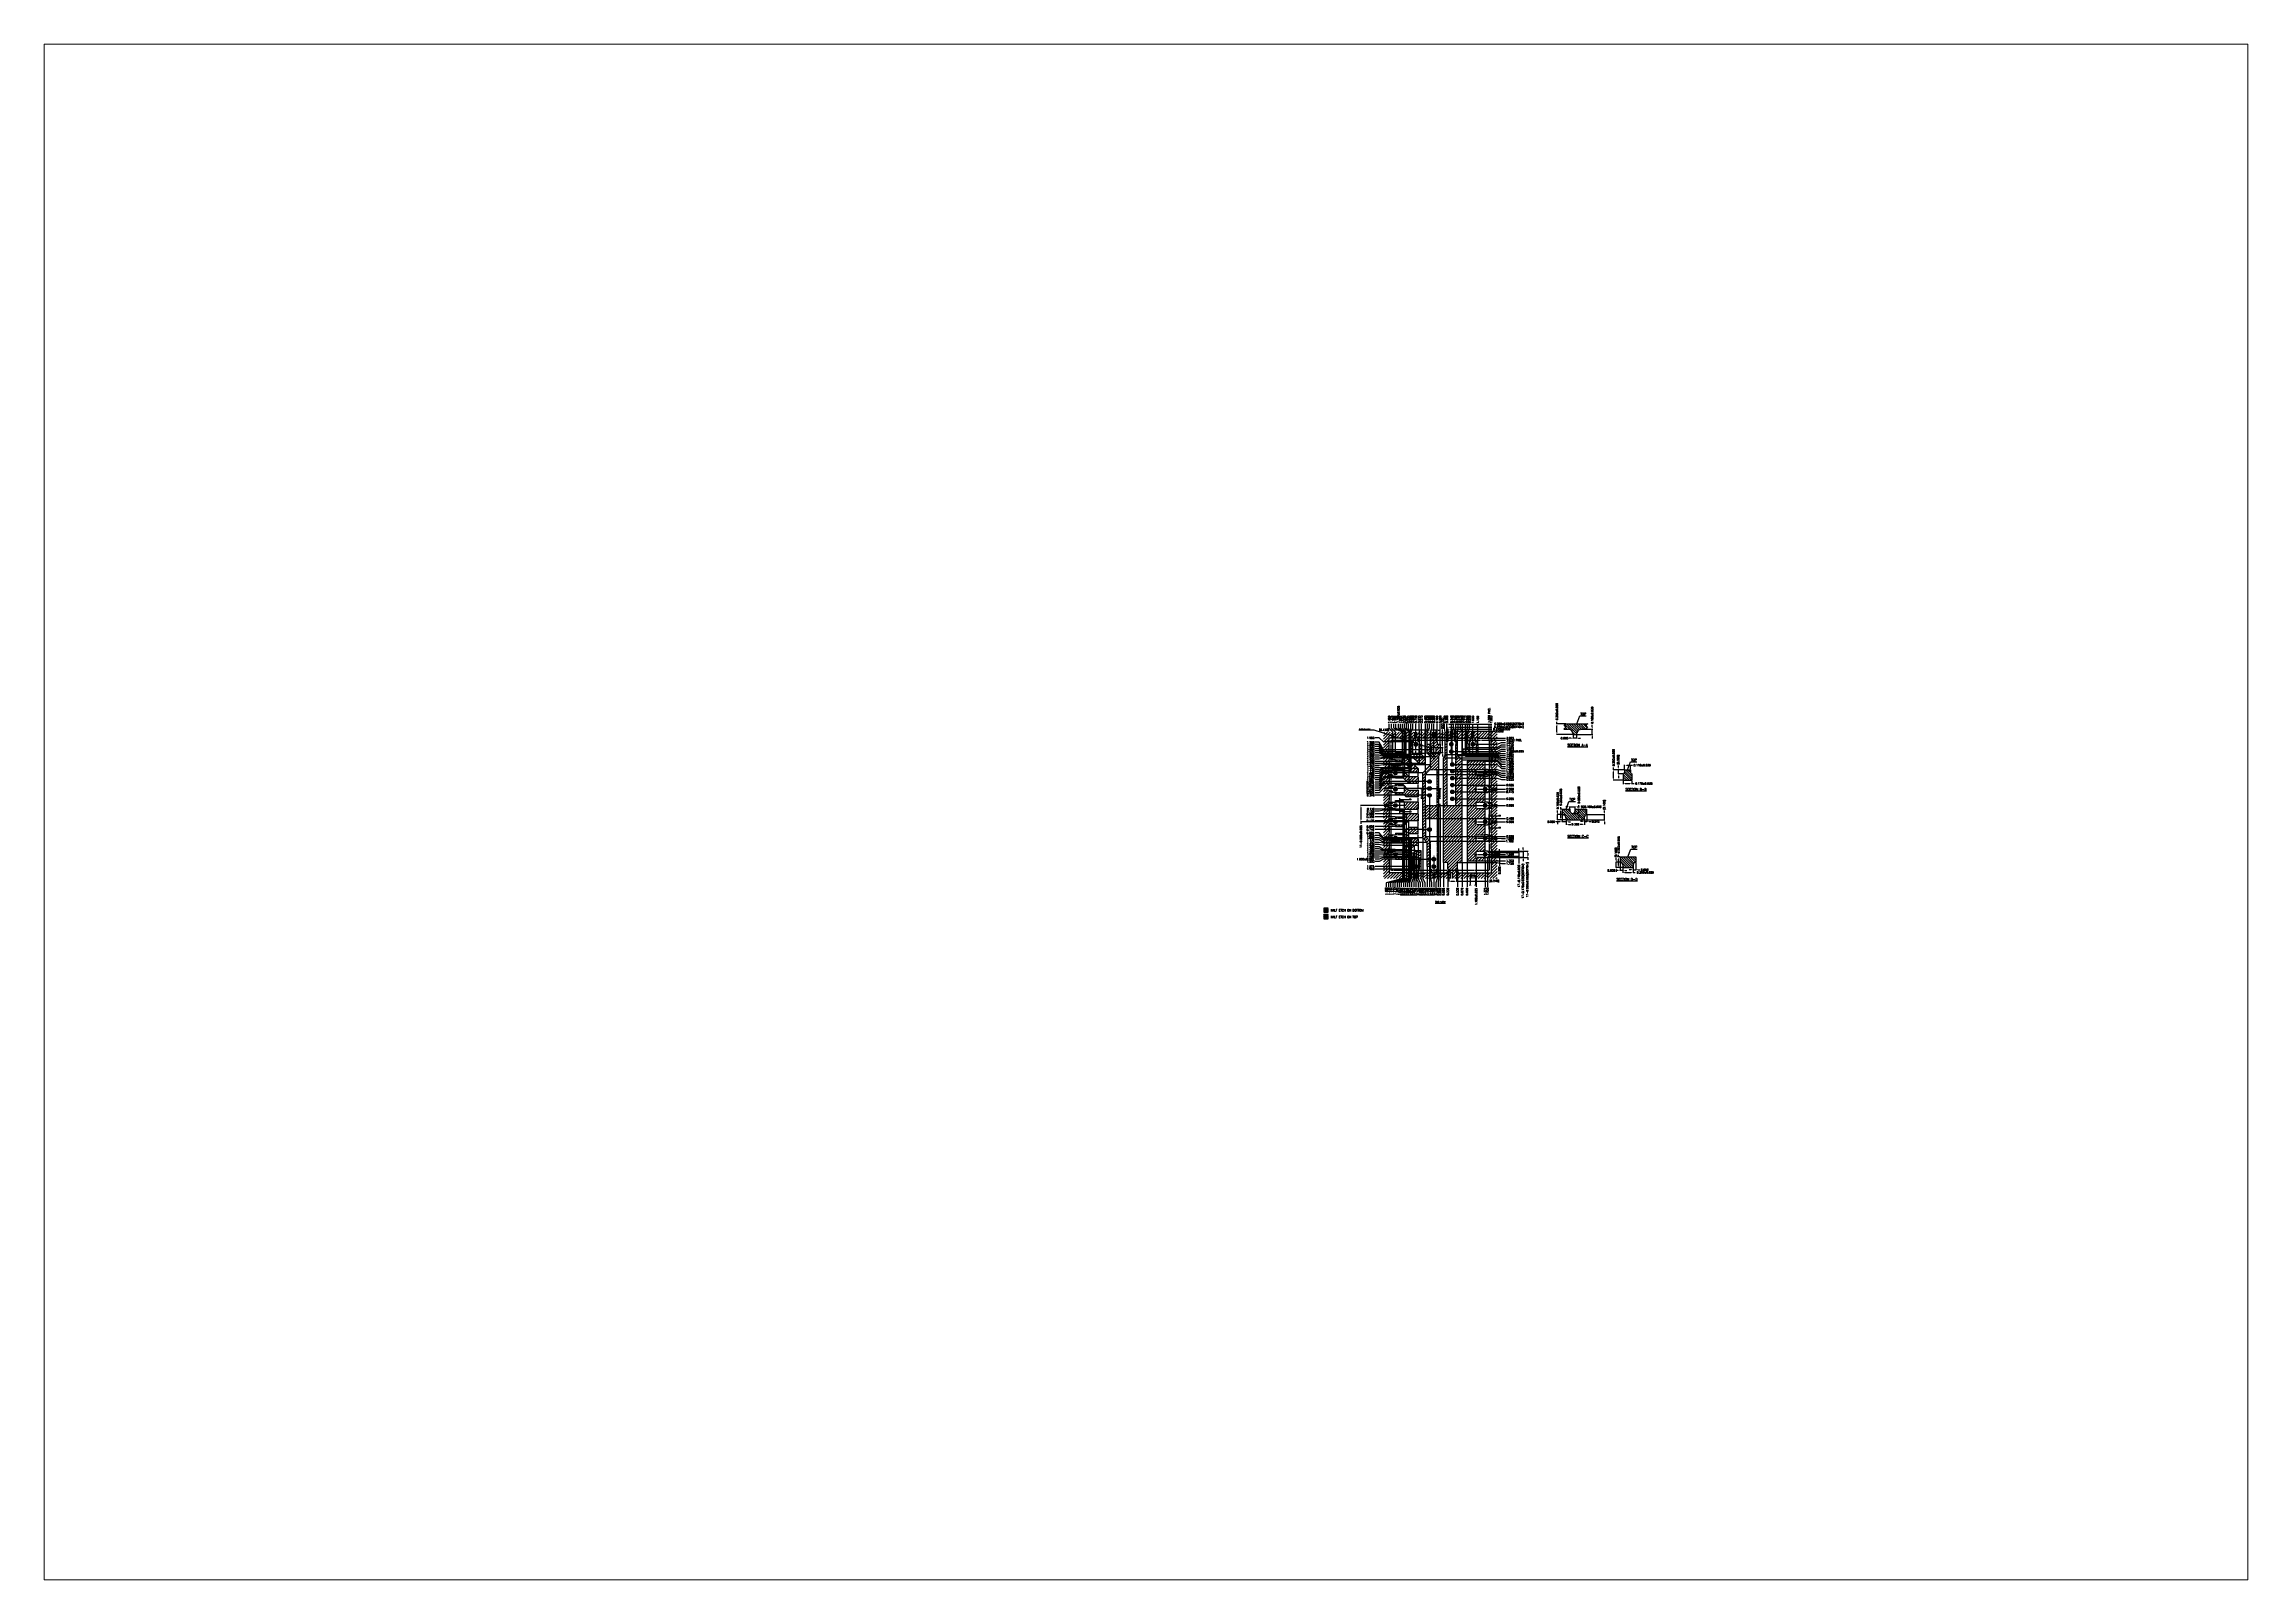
# Paper-space layout '布局2' of a CAD drawing. Header units: millimetres. Extents: x 29 to 258, y 20 to 180.
# The model-space entities are those that its viewports show. They can reach past a viewport. Long polylines and large blocks are cut down to what shows.
import ezdxf
from ezdxf.enums import TextEntityAlignment as Align

# ---------------------------------------------------------------- set-up
doc = ezdxf.new("R2010")
doc.units = ezdxf.units.MM
doc.header["$LTSCALE"] = 0.5
doc.header["$PDMODE"] = 98
for name, pattern in [('CENTER', [50.8, 31.75, -6.35, 6.35, -6.35]), ('HIDDEN', [0.375, 0.25, -0.125]), ('PHANTOM', [2.5, 1.25, -0.25, 0.25, -0.25, 0.25, -0.25])]:
    doc.linetypes.add(name, pattern=pattern)
for name, color, linetype in [('1', 7, 'HIDDEN'), ('1D', 4, 'Continuous'), ('BTM', 7, 'HIDDEN'), ('CEN', 2, 'CENTER'), ('DEF', 5, 'Continuous'), ('DIM', 3, 'Continuous'), ('HEB', 4, 'Continuous'), ('HET', 6, 'Continuous'), ('PKG', 1, 'PHANTOM')]:
    doc.layers.add(name, color=color, linetype=linetype)
doc.layers.add('AM_VIEWS', color=1, linetype='Continuous', lineweight=25, plot=False)
doc.styles.add('ADESK1', font='romans', dxfattribs={"bigfont": 'AllInOneBig.shx'})
doc.styles.add('Chinese', font='SimSun.ttf', dxfattribs={"height": 5})
doc.styles.add('SIMPLEX', font='simplex.shx', dxfattribs={"bigfont": 'AllInOneBig.shx'})
doc.dimstyles.new('Standard3', dxfattribs={"dimtxt": 0.08, "dimasz": 0.08, "dimexe": 0.027, "dimexo": 0.027, "dimgap": 0.027, "dimtad": 1, "dimdec": 3, "dimlfac": 2, "dimrnd": 0.0005, "dimzin": 1, "dimtxsty": 'SIMPLEX', "dimcen": 0.1905, "dimclrd": 256, "dimclre": 256, "dimclrt": 256, "dimazin": 3, "dimtp": 0.03, "dimtm": 0.03, "dimtfac": 0.8, "dimtdec": 3, "dimtmove": 0, "dimatfit": 3, "dimfxl": 0.05, "dimlwd": -1, "dimlwe": -1})
doc.dimstyles.new('Standard4', dxfattribs={"dimtxt": 0.075, "dimasz": 0.08, "dimexe": 0.015, "dimexo": 0.015, "dimgap": 0.027, "dimtad": 1, "dimdec": 3, "dimlfac": 0.8, "dimrnd": 0.0005, "dimzin": 1, "dimtxsty": 'SIMPLEX', "dimcen": 0.1905, "dimclrd": 256, "dimclre": 256, "dimclrt": 256, "dimazin": 3, "dimtp": 0.03, "dimtm": 0.03, "dimtfac": 0.8, "dimtdec": 3, "dimtmove": 0, "dimatfit": 3, "dimfxl": 0.05, "dimlwd": -1, "dimlwe": -1})

# ---------------------------------------------------------------- blocks, each defined once
blk = doc.blocks.new('*D35')
at = {"layer": 'Defpoints', "color": 0, "ltscale": 0.1, "transparency": 16777216}
for p in [(516.906, 78.905), (517.531, 78.905), (515.031, 76.405)]:
    blk.add_point(p, dxfattribs=at)
at = {"layer": 'DIM', "ltscale": 0.1, "transparency": 16777216}
blk.add_line((516.921, 78.905), (517.531, 78.905), dxfattribs=at)
at = {"layer": 'DIM', "ltscale": 0.1, "transparency": 16777216, "insert": (517.868, 78.905), "char_height": 0.075, "attachment_point": 5, "rotation": 360, "style": 'SIMPLEX'}
blk.add_mtext('\\A1;2.000 PKG.', dxfattribs=at)
blk = doc.blocks.new('*D36')
at = {"layer": 'Defpoints', "color": 0, "ltscale": 0.1, "transparency": 16777216}
for p in [(516.906, 79.53), (516.906, 78.905), (515.031, 76.405)]:
    blk.add_point(p, dxfattribs=at)
at = {"layer": 'DIM', "ltscale": 0.1, "transparency": 16777216}
blk.add_line((516.906, 78.92), (516.906, 79.53), dxfattribs=at)
at = {"layer": 'DIM', "ltscale": 0.1, "transparency": 16777216, "insert": (516.906, 79.861), "char_height": 0.075, "attachment_point": 5, "rotation": 90, "style": 'SIMPLEX'}
blk.add_mtext('\\A1;1.500 PKG.', dxfattribs=at)
blk = doc.blocks.new('*D37')
at = {"layer": 'Defpoints', "color": 0, "ltscale": 0.1, "transparency": 16777216}
for p in [(512.531, 78.992), (513.968, 78.843), (515.031, 76.405)]:
    blk.add_point(p, dxfattribs=at)
at = {"layer": 'DIM', "ltscale": 0.1, "transparency": 16777216}
for p, q in [((512.691, 78.992), (512.531, 78.992)), ((512.851, 78.843), (512.691, 78.992)), ((513.953, 78.843), (512.851, 78.843))]:
    blk.add_line(p, q, dxfattribs=at)
at = {"layer": 'DIM', "ltscale": 0.1, "transparency": 16777216, "insert": (512.361, 78.992), "char_height": 0.075, "attachment_point": 5, "rotation": 360, "style": 'SIMPLEX'}
blk.add_mtext('\\A1;1.950', dxfattribs=at)
blk = doc.blocks.new('*D38')
at = {"layer": 'Defpoints', "color": 0, "ltscale": 0.1, "transparency": 16777216}
for p in [(516.468, 79.53), (516.468, 78.749), (515.031, 76.405)]:
    blk.add_point(p, dxfattribs=at)
at = {"layer": 'DIM', "ltscale": 0.1, "transparency": 16777216}
blk.add_line((516.468, 78.764), (516.468, 79.53), dxfattribs=at)
at = {"layer": 'DIM', "ltscale": 0.1, "transparency": 16777216, "insert": (516.468, 79.693), "char_height": 0.075, "attachment_point": 5, "rotation": 90, "style": 'SIMPLEX'}
blk.add_mtext('\\A1;1.150', dxfattribs=at)
blk = doc.blocks.new('*D39')
at = {"layer": 'Defpoints', "color": 0, "ltscale": 0.1, "transparency": 16777216}
for p in [(513.899, 79.53), (513.906, 78.749), (515.031, 76.405)]:
    blk.add_point(p, dxfattribs=at)
at = {"layer": 'DIM', "ltscale": 0.1, "transparency": 16777216}
for p, q in [((513.899, 79.37), (513.899, 79.53)), ((513.906, 79.21), (513.899, 79.37)), ((513.906, 78.764), (513.906, 79.21))]:
    blk.add_line(p, q, dxfattribs=at)
at = {"layer": 'DIM', "ltscale": 0.1, "transparency": 16777216, "insert": (513.899, 79.707), "char_height": 0.075, "attachment_point": 5, "rotation": 90, "style": 'SIMPLEX'}
blk.add_mtext('\\A1;0.900', dxfattribs=at)
blk = doc.blocks.new('*D40')
at = {"layer": 'Defpoints', "color": 0, "ltscale": 0.1, "transparency": 16777216}
for p in [(516.157, 79.53), (516.093, 78.749), (515.031, 76.405)]:
    blk.add_point(p, dxfattribs=at)
at = {"layer": 'DIM', "ltscale": 0.1, "transparency": 16777216}
for p, q in [((516.157, 79.37), (516.157, 79.53)), ((516.093, 79.21), (516.157, 79.37)), ((516.093, 78.764), (516.093, 79.21))]:
    blk.add_line(p, q, dxfattribs=at)
at = {"layer": 'DIM', "ltscale": 0.1, "transparency": 16777216, "insert": (516.157, 79.707), "char_height": 0.075, "attachment_point": 5, "rotation": 90, "style": 'SIMPLEX'}
blk.add_mtext('\\A1;0.850', dxfattribs=at)
blk = doc.blocks.new('*D41')
at = {"layer": 'Defpoints', "color": 0, "ltscale": 0.1, "transparency": 16777216}
for p in [(516.078, 79.53), (516.031, 78.561), (515.031, 76.405)]:
    blk.add_point(p, dxfattribs=at)
at = {"layer": 'DIM', "ltscale": 0.1, "transparency": 16777216}
for p, q in [((516.078, 79.37), (516.078, 79.53)), ((516.031, 79.21), (516.078, 79.37)), ((516.031, 78.576), (516.031, 79.21))]:
    blk.add_line(p, q, dxfattribs=at)
at = {"layer": 'DIM', "ltscale": 0.1, "transparency": 16777216, "insert": (516.078, 79.707), "char_height": 0.075, "attachment_point": 5, "rotation": 90, "style": 'SIMPLEX'}
blk.add_mtext('\\A1;0.800', dxfattribs=at)
blk = doc.blocks.new('*D42')
at = {"layer": 'Defpoints', "color": 0, "ltscale": 0.1, "transparency": 16777216}
for p in [(515.881, 79.53), (515.881, 78.561), (515.031, 76.405)]:
    blk.add_point(p, dxfattribs=at)
at = {"layer": 'DIM', "ltscale": 0.1, "transparency": 16777216}
blk.add_line((515.881, 78.576), (515.881, 79.53), dxfattribs=at)
at = {"layer": 'DIM', "ltscale": 0.1, "transparency": 16777216, "insert": (515.881, 79.707), "char_height": 0.075, "attachment_point": 5, "rotation": 90, "style": 'SIMPLEX'}
blk.add_mtext('\\A1;0.680', dxfattribs=at)
blk = doc.blocks.new('*D43')
at = {"layer": 'Defpoints', "color": 0, "ltscale": 0.1, "transparency": 16777216}
for p in [(515.8, 79.53), (515.868, 78.155), (515.031, 76.405)]:
    blk.add_point(p, dxfattribs=at)
at = {"layer": 'DIM', "ltscale": 0.1, "transparency": 16777216}
for p, q in [((515.8, 79.37), (515.8, 79.53)), ((515.868, 79.21), (515.8, 79.37)), ((515.868, 78.17), (515.868, 79.21))]:
    blk.add_line(p, q, dxfattribs=at)
at = {"layer": 'DIM', "ltscale": 0.1, "transparency": 16777216, "insert": (515.8, 79.707), "char_height": 0.075, "attachment_point": 5, "rotation": 90, "style": 'SIMPLEX'}
blk.add_mtext('\\A1;0.670', dxfattribs=at)
blk = doc.blocks.new('*D5')
at = {"layer": 'Defpoints', "color": 0, "ltscale": 0.1, "transparency": 16777216}
for p in [(515.997, 79.53), (515.996, 78.293), (515.031, 76.405)]:
    blk.add_point(p, dxfattribs=at)
at = {"layer": 'DIM', "ltscale": 0.1, "transparency": 16777216}
for p, q in [((515.997, 79.37), (515.997, 79.53)), ((515.996, 79.21), (515.997, 79.37)), ((515.996, 78.308), (515.996, 79.21))]:
    blk.add_line(p, q, dxfattribs=at)
at = {"layer": 'DIM', "ltscale": 0.1, "transparency": 16777216, "insert": (515.997, 79.707), "char_height": 0.075, "attachment_point": 5, "rotation": 90, "style": 'SIMPLEX'}
blk.add_mtext('\\A1;0.772', dxfattribs=at)
blk = doc.blocks.new('*D44')
at = {"layer": 'Defpoints', "color": 0, "ltscale": 0.1, "transparency": 16777216}
for p in [(515.713, 79.53), (515.693, 78.749), (515.031, 76.405)]:
    blk.add_point(p, dxfattribs=at)
at = {"layer": 'DIM', "ltscale": 0.1, "transparency": 16777216}
for p, q in [((515.713, 79.37), (515.713, 79.53)), ((515.693, 79.21), (515.713, 79.37)), ((515.693, 78.764), (515.693, 79.21))]:
    blk.add_line(p, q, dxfattribs=at)
at = {"layer": 'DIM', "ltscale": 0.1, "transparency": 16777216, "insert": (515.713, 79.707), "char_height": 0.075, "attachment_point": 5, "rotation": 90, "style": 'SIMPLEX'}
blk.add_mtext('\\A1;0.530', dxfattribs=at)
blk = doc.blocks.new('*D45')
at = {"layer": 'Defpoints', "color": 0, "ltscale": 0.1, "transparency": 16777216}
for p in [(515.199, 79.53), (515.218, 78.749), (515.031, 76.405)]:
    blk.add_point(p, dxfattribs=at)
at = {"layer": 'DIM', "ltscale": 0.1, "transparency": 16777216}
for p, q in [((515.199, 79.37), (515.199, 79.53)), ((515.218, 79.21), (515.199, 79.37)), ((515.218, 78.764), (515.218, 79.21))]:
    blk.add_line(p, q, dxfattribs=at)
at = {"layer": 'DIM', "ltscale": 0.1, "transparency": 16777216, "insert": (515.199, 79.7), "char_height": 0.075, "attachment_point": 5, "rotation": 90, "style": 'SIMPLEX'}
blk.add_mtext('\\A1;0.150', dxfattribs=at)
blk = doc.blocks.new('*D46')
at = {"layer": 'Defpoints', "color": 0, "ltscale": 0.1, "transparency": 16777216}
for p in [(514.906, 79.53), (514.906, 78.827), (515.031, 76.405)]:
    blk.add_point(p, dxfattribs=at)
at = {"layer": 'DIM', "ltscale": 0.1, "transparency": 16777216}
blk.add_line((514.906, 78.842), (514.906, 79.53), dxfattribs=at)
at = {"layer": 'DIM', "ltscale": 0.1, "transparency": 16777216, "insert": (514.906, 79.7), "char_height": 0.075, "attachment_point": 5, "rotation": 90, "style": 'SIMPLEX'}
blk.add_mtext('\\A1;0.100', dxfattribs=at)
blk = doc.blocks.new('*D6')
at = {"layer": 'Defpoints', "color": 0, "ltscale": 0.1, "transparency": 16777216}
for p in [(515.031, 79.53), (515.031, 78.749), (515.031, 76.405)]:
    blk.add_point(p, dxfattribs=at)
at = {"layer": 'DIM', "ltscale": 0.1, "transparency": 16777216}
for p, q in [((515.031, 79.37), (515.031, 79.53)), ((515.031, 79.21), (515.031, 79.37)), ((515.031, 78.764), (515.031, 79.21))]:
    blk.add_line(p, q, dxfattribs=at)
at = {"layer": 'DIM', "ltscale": 0.1, "transparency": 16777216, "insert": (515.031, 79.707), "char_height": 0.075, "attachment_point": 5, "rotation": 90, "style": 'SIMPLEX'}
blk.add_mtext('\\A1;0.000', dxfattribs=at)
blk = doc.blocks.new('*D47')
at = {"layer": 'Defpoints', "color": 0, "ltscale": 0.1, "transparency": 16777216}
for p in [(514.705, 79.53), (514.656, 78.827), (515.031, 76.405)]:
    blk.add_point(p, dxfattribs=at)
at = {"layer": 'DIM', "ltscale": 0.1, "transparency": 16777216}
for p, q in [((514.705, 79.37), (514.705, 79.53)), ((514.656, 79.21), (514.705, 79.37)), ((514.656, 78.842), (514.656, 79.21))]:
    blk.add_line(p, q, dxfattribs=at)
at = {"layer": 'DIM', "ltscale": 0.1, "transparency": 16777216, "insert": (514.705, 79.707), "char_height": 0.075, "attachment_point": 5, "rotation": 90, "style": 'SIMPLEX'}
blk.add_mtext('\\A1;0.300', dxfattribs=at)
blk = doc.blocks.new('*D48')
at = {"layer": 'Defpoints', "color": 0, "ltscale": 0.1, "transparency": 16777216}
for p in [(514.623, 79.53), (514.531, 78.749), (515.031, 76.405)]:
    blk.add_point(p, dxfattribs=at)
at = {"layer": 'DIM', "ltscale": 0.1, "transparency": 16777216}
for p, q in [((514.623, 79.37), (514.623, 79.53)), ((514.531, 79.21), (514.623, 79.37)), ((514.531, 78.764), (514.531, 79.21))]:
    blk.add_line(p, q, dxfattribs=at)
at = {"layer": 'DIM', "ltscale": 0.1, "transparency": 16777216, "insert": (514.623, 79.707), "char_height": 0.075, "attachment_point": 5, "rotation": 90, "style": 'SIMPLEX'}
blk.add_mtext('\\A1;0.400', dxfattribs=at)
blk = doc.blocks.new('*D49')
at = {"layer": 'Defpoints', "color": 0, "ltscale": 0.1, "transparency": 16777216}
for p in [(515.031, 76.405), (515.031, 76.343), (515.031, 73.28)]:
    blk.add_point(p, dxfattribs=at)
at = {"layer": 'DIM', "ltscale": 0.1, "transparency": 16777216}
blk.add_line((515.031, 76.328), (515.031, 73.28), dxfattribs=at)
at = {"layer": 'DIM', "ltscale": 0.1, "transparency": 16777216, "insert": (515.031, 73.103), "char_height": 0.075, "attachment_point": 5, "rotation": 90, "style": 'SIMPLEX'}
blk.add_mtext('\\A1;0.000', dxfattribs=at)
blk = doc.blocks.new('*D50')
at = {"layer": 'Defpoints', "color": 0, "ltscale": 0.1, "transparency": 16777216}
for p in [(515.031, 76.405), (515.318, 73.983), (515.318, 73.28)]:
    blk.add_point(p, dxfattribs=at)
at = {"layer": 'DIM', "ltscale": 0.1, "transparency": 16777216}
blk.add_line((515.318, 73.968), (515.318, 73.28), dxfattribs=at)
at = {"layer": 'DIM', "ltscale": 0.1, "transparency": 16777216, "insert": (515.318, 73.103), "char_height": 0.075, "attachment_point": 5, "rotation": 90, "style": 'SIMPLEX'}
blk.add_mtext('\\A1;0.230', dxfattribs=at)
blk = doc.blocks.new('*D51')
at = {"layer": 'Defpoints', "color": 0, "ltscale": 0.1, "transparency": 16777216}
for p in [(515.031, 76.405), (515.693, 73.983), (515.693, 73.28)]:
    blk.add_point(p, dxfattribs=at)
at = {"layer": 'DIM', "ltscale": 0.1, "transparency": 16777216}
blk.add_line((515.693, 73.968), (515.693, 73.28), dxfattribs=at)
at = {"layer": 'DIM', "ltscale": 0.1, "transparency": 16777216, "insert": (515.693, 73.103), "char_height": 0.075, "attachment_point": 5, "rotation": 90, "style": 'SIMPLEX'}
blk.add_mtext('\\A1;0.530', dxfattribs=at)
blk = doc.blocks.new('*D52')
at = {"layer": 'Defpoints', "color": 0, "ltscale": 0.1, "transparency": 16777216}
for p in [(515.031, 76.405), (515.15, 74.218), (515.15, 73.28)]:
    blk.add_point(p, dxfattribs=at)
at = {"layer": 'DIM', "ltscale": 0.1, "transparency": 16777216}
blk.add_line((515.15, 74.203), (515.15, 73.28), dxfattribs=at)
at = {"layer": 'DIM', "ltscale": 0.1, "transparency": 16777216, "insert": (515.15, 73.103), "char_height": 0.075, "attachment_point": 5, "rotation": 90, "style": 'SIMPLEX'}
blk.add_mtext('\\A1;0.095', dxfattribs=at)
blk = doc.blocks.new('*D53')
at = {"layer": 'Defpoints', "color": 0, "ltscale": 0.1, "transparency": 16777216}
for p in [(515.031, 76.405), (515.868, 74.218), (515.868, 73.28)]:
    blk.add_point(p, dxfattribs=at)
at = {"layer": 'DIM', "ltscale": 0.1, "transparency": 16777216}
blk.add_line((515.868, 74.203), (515.868, 73.28), dxfattribs=at)
at = {"layer": 'DIM', "ltscale": 0.1, "transparency": 16777216, "insert": (515.868, 73.103), "char_height": 0.075, "attachment_point": 5, "rotation": 90, "style": 'SIMPLEX'}
blk.add_mtext('\\A1;0.670', dxfattribs=at)
blk = doc.blocks.new('*D54')
at = {"layer": 'Defpoints', "color": 0, "ltscale": 0.1, "transparency": 16777216}
for p in [(515.031, 76.405), (516.056, 74.28), (516.056, 73.28)]:
    blk.add_point(p, dxfattribs=at)
at = {"layer": 'DIM', "ltscale": 0.1, "transparency": 16777216}
blk.add_line((516.056, 74.265), (516.056, 73.28), dxfattribs=at)
at = {"layer": 'DIM', "ltscale": 0.1, "transparency": 16777216, "insert": (516.056, 73.103), "char_height": 0.075, "attachment_point": 5, "rotation": 90, "style": 'SIMPLEX'}
blk.add_mtext('\\A1;0.820', dxfattribs=at)
blk = doc.blocks.new('*D55')
at = {"layer": 'Defpoints', "color": 0, "ltscale": 0.1, "transparency": 16777216}
for p in [(515.031, 76.405), (516.406, 74.405), (516.406, 73.28)]:
    blk.add_point(p, dxfattribs=at)
at = {"layer": 'DIM', "ltscale": 0.1, "transparency": 16777216}
blk.add_line((516.406, 74.39), (516.406, 73.28), dxfattribs=at)
at = {"layer": 'DIM', "ltscale": 0.1, "transparency": 16777216, "insert": (516.406, 72.91), "char_height": 0.075, "attachment_point": 5, "rotation": 90, "style": 'SIMPLEX'}
blk.add_mtext('\\A1;1.100%%P0.025', dxfattribs=at)
blk = doc.blocks.new('*D56')
at = {"layer": 'Defpoints', "color": 0, "ltscale": 0.1, "transparency": 16777216}
for p in [(515.031, 76.405), (516.75, 74.28), (516.75, 73.28)]:
    blk.add_point(p, dxfattribs=at)
at = {"layer": 'DIM', "ltscale": 0.1, "transparency": 16777216}
blk.add_line((516.75, 74.265), (516.75, 73.28), dxfattribs=at)
at = {"layer": 'DIM', "ltscale": 0.1, "transparency": 16777216, "insert": (516.75, 73.11), "char_height": 0.075, "attachment_point": 5, "rotation": 90, "style": 'SIMPLEX'}
blk.add_mtext('\\A1;1.375', dxfattribs=at)
blk = doc.blocks.new('*D57')
at = {"layer": 'Defpoints', "color": 0, "ltscale": 0.1, "transparency": 16777216}
for p in [(515.031, 76.405), (516.843, 74.405), (516.843, 73.28)]:
    blk.add_point(p, dxfattribs=at)
at = {"layer": 'DIM', "ltscale": 0.1, "transparency": 16777216}
blk.add_line((516.843, 74.39), (516.843, 73.28), dxfattribs=at)
at = {"layer": 'DIM', "ltscale": 0.1, "transparency": 16777216, "insert": (516.843, 73.11), "char_height": 0.075, "attachment_point": 5, "rotation": 90, "style": 'SIMPLEX'}
blk.add_mtext('\\A1;1.450', dxfattribs=at)
blk = doc.blocks.new('*D58')
at = {"layer": 'Defpoints', "color": 0, "ltscale": 0.1, "transparency": 16777216}
for p in [(515.031, 76.405), (514.531, 74.061), (514.531, 73.28)]:
    blk.add_point(p, dxfattribs=at)
at = {"layer": 'DIM', "ltscale": 0.1, "transparency": 16777216}
blk.add_line((514.531, 74.046), (514.531, 73.28), dxfattribs=at)
at = {"layer": 'DIM', "ltscale": 0.1, "transparency": 16777216, "insert": (514.531, 73.103), "char_height": 0.075, "attachment_point": 5, "rotation": 90, "style": 'SIMPLEX'}
blk.add_mtext('\\A1;0.400', dxfattribs=at)
blk = doc.blocks.new('*D59')
at = {"layer": 'Defpoints', "color": 0, "ltscale": 0.1, "transparency": 16777216}
for p in [(513.332, 79.53), (513.593, 78.468), (515.031, 76.405)]:
    blk.add_point(p, dxfattribs=at)
at = {"layer": 'DIM', "ltscale": 0.1, "transparency": 16777216}
for p, q in [((513.332, 79.37), (513.332, 79.53)), ((513.593, 79.21), (513.332, 79.37)), ((513.593, 78.483), (513.593, 79.21))]:
    blk.add_line(p, q, dxfattribs=at)
at = {"layer": 'DIM', "ltscale": 0.1, "transparency": 16777216, "insert": (513.332, 79.693), "char_height": 0.075, "attachment_point": 5, "rotation": 90, "style": 'SIMPLEX'}
blk.add_mtext('\\A1;1.150', dxfattribs=at)
blk = doc.blocks.new('*D60')
at = {"layer": 'Defpoints', "color": 0, "ltscale": 0.1, "transparency": 16777216}
for p in [(514.461, 79.53), (514.45, 78.221), (515.031, 76.405)]:
    blk.add_point(p, dxfattribs=at)
at = {"layer": 'DIM', "ltscale": 0.1, "transparency": 16777216}
for p, q in [((514.461, 79.37), (514.461, 79.53)), ((514.45, 79.21), (514.461, 79.37)), ((514.45, 78.236), (514.45, 79.21))]:
    blk.add_line(p, q, dxfattribs=at)
at = {"layer": 'DIM', "ltscale": 0.1, "transparency": 16777216, "insert": (514.461, 79.707), "char_height": 0.075, "attachment_point": 5, "rotation": 90, "style": 'SIMPLEX'}
blk.add_mtext('\\A1;0.465', dxfattribs=at)
blk = doc.blocks.new('*D61')
at = {"layer": 'Defpoints', "color": 0, "ltscale": 0.1, "transparency": 16777216}
for p in [(516.468, 78.293), (517.531, 78.16), (515.031, 76.405)]:
    blk.add_point(p, dxfattribs=at)
at = {"layer": 'DIM', "ltscale": 0.1, "transparency": 16777216}
for p, q in [((516.483, 78.293), (517.211, 78.293)), ((517.211, 78.293), (517.371, 78.16)), ((517.371, 78.16), (517.531, 78.16))]:
    blk.add_line(p, q, dxfattribs=at)
at = {"layer": 'DIM', "ltscale": 0.1, "transparency": 16777216, "insert": (517.693, 78.16), "char_height": 0.075, "attachment_point": 5, "rotation": 360, "style": 'SIMPLEX'}
blk.add_mtext('\\A1;1.510', dxfattribs=at)
blk = doc.blocks.new('*D62')
at = {"layer": 'Defpoints', "color": 0, "ltscale": 0.1, "transparency": 16777216}
for p in [(516.75, 78.099), (517.531, 77.903), (515.031, 76.405)]:
    blk.add_point(p, dxfattribs=at)
at = {"layer": 'DIM', "ltscale": 0.1, "transparency": 16777216}
for p, q in [((516.765, 78.099), (517.211, 78.099)), ((517.211, 78.099), (517.371, 77.903)), ((517.371, 77.903), (517.531, 77.903))]:
    blk.add_line(p, q, dxfattribs=at)
at = {"layer": 'DIM', "ltscale": 0.1, "transparency": 16777216, "insert": (517.701, 77.903), "char_height": 0.075, "attachment_point": 5, "rotation": 360, "style": 'SIMPLEX'}
blk.add_mtext('\\A1;1.355', dxfattribs=at)
blk = doc.blocks.new('*D63')
at = {"layer": 'Defpoints', "color": 0, "ltscale": 0.1, "transparency": 16777216}
for p in [(516.093, 78.624), (517.531, 78.733), (515.031, 76.405)]:
    blk.add_point(p, dxfattribs=at)
at = {"layer": 'DIM', "ltscale": 0.1, "transparency": 16777216}
for p, q in [((516.108, 78.624), (517.211, 78.624)), ((517.211, 78.624), (517.371, 78.733)), ((517.371, 78.733), (517.531, 78.733))]:
    blk.add_line(p, q, dxfattribs=at)
at = {"layer": 'DIM', "ltscale": 0.1, "transparency": 16777216, "insert": (517.701, 78.733), "char_height": 0.075, "attachment_point": 5, "rotation": 360, "style": 'SIMPLEX'}
blk.add_mtext('\\A1;1.775', dxfattribs=at)
blk = doc.blocks.new('*D7')
at = {"layer": 'Defpoints', "color": 0, "ltscale": 0.1, "transparency": 16777216}
for p in [(516.031, 78.561), (517.531, 78.647), (515.031, 76.405)]:
    blk.add_point(p, dxfattribs=at)
at = {"layer": 'DIM', "ltscale": 0.1, "transparency": 16777216}
for p, q in [((516.046, 78.561), (517.211, 78.561)), ((517.211, 78.561), (517.371, 78.647)), ((517.371, 78.647), (517.531, 78.647))]:
    blk.add_line(p, q, dxfattribs=at)
at = {"layer": 'DIM', "ltscale": 0.1, "transparency": 16777216, "insert": (517.701, 78.647), "char_height": 0.075, "attachment_point": 5, "rotation": 360, "style": 'SIMPLEX'}
blk.add_mtext('\\A1;1.725', dxfattribs=at)
blk = doc.blocks.new('*D64')
at = {"layer": 'Defpoints', "color": 0, "ltscale": 0.1, "transparency": 16777216}
for p in [(515.693, 78.32), (517.531, 78.242), (515.031, 76.405)]:
    blk.add_point(p, dxfattribs=at)
at = {"layer": 'DIM', "ltscale": 0.1, "transparency": 16777216}
for p, q in [((515.708, 78.32), (517.211, 78.32)), ((517.211, 78.32), (517.371, 78.242)), ((517.371, 78.242), (517.531, 78.242))]:
    blk.add_line(p, q, dxfattribs=at)
at = {"layer": 'DIM', "ltscale": 0.1, "transparency": 16777216, "insert": (517.701, 78.242), "char_height": 0.075, "attachment_point": 5, "rotation": 360, "style": 'SIMPLEX'}
blk.add_mtext('\\A1;1.532', dxfattribs=at)
blk = doc.blocks.new('*D65')
at = {"layer": 'Defpoints', "color": 0, "ltscale": 0.1, "transparency": 16777216}
for p in [(515.218, 78.357), (517.531, 78.321), (515.031, 76.405)]:
    blk.add_point(p, dxfattribs=at)
at = {"layer": 'DIM', "ltscale": 0.1, "transparency": 16777216}
for p, q in [((515.233, 78.357), (517.211, 78.357)), ((517.211, 78.357), (517.371, 78.321)), ((517.371, 78.321), (517.531, 78.321))]:
    blk.add_line(p, q, dxfattribs=at)
at = {"layer": 'DIM', "ltscale": 0.1, "transparency": 16777216, "insert": (517.701, 78.321), "char_height": 0.075, "attachment_point": 5, "rotation": 360, "style": 'SIMPLEX'}
blk.add_mtext('\\A1;1.562', dxfattribs=at)
blk = doc.blocks.new('*D66')
at = {"layer": 'Defpoints', "color": 0, "ltscale": 0.1, "transparency": 16777216}
for p in [(515.15, 78.232), (517.531, 78.074), (515.031, 76.405)]:
    blk.add_point(p, dxfattribs=at)
at = {"layer": 'DIM', "ltscale": 0.1, "transparency": 16777216}
for p, q in [((515.165, 78.232), (517.211, 78.232)), ((517.211, 78.232), (517.371, 78.074)), ((517.371, 78.074), (517.531, 78.074))]:
    blk.add_line(p, q, dxfattribs=at)
at = {"layer": 'DIM', "ltscale": 0.1, "transparency": 16777216, "insert": (517.701, 78.074), "char_height": 0.075, "attachment_point": 5, "rotation": 360, "style": 'SIMPLEX'}
blk.add_mtext('\\A1;1.462', dxfattribs=at)
blk = doc.blocks.new('*D67')
at = {"layer": 'Defpoints', "color": 0, "ltscale": 0.1, "transparency": 16777216}
for p in [(515.868, 78.155), (517.531, 77.989), (515.031, 76.405)]:
    blk.add_point(p, dxfattribs=at)
at = {"layer": 'DIM', "ltscale": 0.1, "transparency": 16777216}
for p, q in [((515.883, 78.155), (517.211, 78.155)), ((517.211, 78.155), (517.371, 77.989)), ((517.371, 77.989), (517.531, 77.989))]:
    blk.add_line(p, q, dxfattribs=at)
at = {"layer": 'DIM', "ltscale": 0.1, "transparency": 16777216, "insert": (517.701, 77.989), "char_height": 0.075, "attachment_point": 5, "rotation": 360, "style": 'SIMPLEX'}
blk.add_mtext('\\A1;1.400', dxfattribs=at)
blk = doc.blocks.new('*D8')
at = {"layer": 'Defpoints', "color": 0, "ltscale": 0.1, "transparency": 16777216}
for p in [(512.531, 78.662), (513.218, 78.405), (515.031, 76.405)]:
    blk.add_point(p, dxfattribs=at)
at = {"layer": 'DIM', "ltscale": 0.1, "transparency": 16777216}
for p, q in [((512.691, 78.662), (512.531, 78.662)), ((512.851, 78.405), (512.691, 78.662)), ((513.203, 78.405), (512.851, 78.405))]:
    blk.add_line(p, q, dxfattribs=at)
at = {"layer": 'DIM', "ltscale": 0.1, "transparency": 16777216, "insert": (512.361, 78.662), "char_height": 0.075, "attachment_point": 5, "rotation": 360, "style": 'SIMPLEX'}
blk.add_mtext('\\A1;1.600', dxfattribs=at)
blk = doc.blocks.new('*D9')
at = {"layer": 'Defpoints', "color": 0, "ltscale": 0.1, "transparency": 16777216}
for p in [(512.531, 78.743), (513.312, 78.468), (515.031, 76.405)]:
    blk.add_point(p, dxfattribs=at)
at = {"layer": 'DIM', "ltscale": 0.1, "transparency": 16777216}
for p, q in [((512.691, 78.743), (512.531, 78.743)), ((512.851, 78.468), (512.691, 78.743)), ((513.297, 78.468), (512.851, 78.468))]:
    blk.add_line(p, q, dxfattribs=at)
at = {"layer": 'DIM', "ltscale": 0.1, "transparency": 16777216, "insert": (512.361, 78.743), "char_height": 0.075, "attachment_point": 5, "rotation": 360, "style": 'SIMPLEX'}
blk.add_mtext('\\A1;1.650', dxfattribs=at)
blk = doc.blocks.new('*D68')
at = {"layer": 'Defpoints', "color": 0, "ltscale": 0.1, "transparency": 16777216}
for p in [(512.531, 78.497), (513.718, 78.343), (515.031, 76.405)]:
    blk.add_point(p, dxfattribs=at)
at = {"layer": 'DIM', "ltscale": 0.1, "transparency": 16777216}
for p, q in [((512.691, 78.497), (512.531, 78.497)), ((512.851, 78.343), (512.691, 78.497)), ((513.703, 78.343), (512.851, 78.343))]:
    blk.add_line(p, q, dxfattribs=at)
at = {"layer": 'DIM', "ltscale": 0.1, "transparency": 16777216, "insert": (512.361, 78.497), "char_height": 0.075, "attachment_point": 5, "rotation": 360, "style": 'SIMPLEX'}
blk.add_mtext('\\A1;1.550', dxfattribs=at)
blk = doc.blocks.new('*D69')
at = {"layer": 'Defpoints', "color": 0, "ltscale": 0.1, "transparency": 16777216}
for p in [(512.531, 78.579), (514.312, 78.359), (515.031, 76.405)]:
    blk.add_point(p, dxfattribs=at)
at = {"layer": 'DIM', "ltscale": 0.1, "transparency": 16777216}
for p, q in [((512.691, 78.579), (512.531, 78.579)), ((512.851, 78.359), (512.691, 78.579)), ((514.297, 78.359), (512.851, 78.359))]:
    blk.add_line(p, q, dxfattribs=at)
at = {"layer": 'DIM', "ltscale": 0.1, "transparency": 16777216, "insert": (512.361, 78.579), "char_height": 0.075, "attachment_point": 5, "rotation": 360, "style": 'SIMPLEX'}
blk.add_mtext('\\A1;1.563', dxfattribs=at)
blk = doc.blocks.new('*D70')
at = {"layer": 'Defpoints', "color": 0, "ltscale": 0.1, "transparency": 16777216}
for p in [(512.531, 78.415), (513.906, 78.309), (515.031, 76.405)]:
    blk.add_point(p, dxfattribs=at)
at = {"layer": 'DIM', "ltscale": 0.1, "transparency": 16777216}
for p, q in [((512.691, 78.415), (512.531, 78.415)), ((512.851, 78.309), (512.691, 78.415)), ((513.891, 78.309), (512.851, 78.309))]:
    blk.add_line(p, q, dxfattribs=at)
at = {"layer": 'DIM', "ltscale": 0.1, "transparency": 16777216, "insert": (512.361, 78.415), "char_height": 0.075, "attachment_point": 5, "rotation": 360, "style": 'SIMPLEX'}
blk.add_mtext('\\A1;1.523', dxfattribs=at)
blk = doc.blocks.new('*D10')
at = {"layer": 'Defpoints', "color": 0, "ltscale": 0.1, "transparency": 16777216}
for p in [(513.583, 79.53), (513.718, 78.343), (515.031, 76.405)]:
    blk.add_point(p, dxfattribs=at)
at = {"layer": 'DIM', "ltscale": 0.1, "transparency": 16777216}
for p, q in [((513.583, 79.37), (513.583, 79.53)), ((513.718, 79.21), (513.583, 79.37)), ((513.718, 78.358), (513.718, 79.21))]:
    blk.add_line(p, q, dxfattribs=at)
at = {"layer": 'DIM', "ltscale": 0.1, "transparency": 16777216, "insert": (513.583, 79.7), "char_height": 0.075, "attachment_point": 5, "rotation": 90, "style": 'SIMPLEX'}
blk.add_mtext('\\A1;1.050', dxfattribs=at)
blk = doc.blocks.new('*D71')
at = {"layer": 'Defpoints', "color": 0, "ltscale": 0.1, "transparency": 16777216}
for p in [(512.531, 78.093), (513.312, 78.093), (515.031, 76.405)]:
    blk.add_point(p, dxfattribs=at)
at = {"layer": 'DIM', "ltscale": 0.1, "transparency": 16777216}
blk.add_line((513.297, 78.093), (512.531, 78.093), dxfattribs=at)
at = {"layer": 'DIM', "ltscale": 0.1, "transparency": 16777216, "insert": (512.361, 78.093), "char_height": 0.075, "attachment_point": 5, "rotation": 360, "style": 'SIMPLEX'}
blk.add_mtext('\\A1;1.350', dxfattribs=at)
blk = doc.blocks.new('*D72')
at = {"layer": 'Defpoints', "color": 0, "ltscale": 0.1, "transparency": 16777216}
for p in [(512.531, 78.253), (513.718, 78.224), (515.031, 76.405)]:
    blk.add_point(p, dxfattribs=at)
at = {"layer": 'DIM', "ltscale": 0.1, "transparency": 16777216}
for p, q in [((512.691, 78.253), (512.531, 78.253)), ((512.851, 78.224), (512.691, 78.253)), ((513.703, 78.224), (512.851, 78.224))]:
    blk.add_line(p, q, dxfattribs=at)
at = {"layer": 'DIM', "ltscale": 0.1, "transparency": 16777216, "insert": (512.361, 78.253), "char_height": 0.075, "attachment_point": 5, "rotation": 360, "style": 'SIMPLEX'}
blk.add_mtext('\\A1;1.455', dxfattribs=at)
blk = doc.blocks.new('*D11')
at = {"layer": 'Defpoints', "color": 0, "ltscale": 0.1, "transparency": 16777216}
for p in [(512.531, 78.337), (513.031, 78.28), (515.031, 76.405)]:
    blk.add_point(p, dxfattribs=at)
at = {"layer": 'DIM', "ltscale": 0.1, "transparency": 16777216}
for p, q in [((512.691, 78.337), (512.531, 78.337)), ((512.851, 78.28), (512.691, 78.337)), ((513.016, 78.28), (512.851, 78.28))]:
    blk.add_line(p, q, dxfattribs=at)
at = {"layer": 'DIM', "ltscale": 0.1, "transparency": 16777216, "insert": (512.361, 78.337), "char_height": 0.075, "attachment_point": 5, "rotation": 360, "style": 'SIMPLEX'}
blk.add_mtext('\\A1;1.500', dxfattribs=at)
blk = doc.blocks.new('*D73')
at = {"layer": 'Defpoints', "color": 0, "ltscale": 0.1, "transparency": 16777216}
for p in [(512.531, 78.174), (514.45, 78.221), (515.031, 76.405)]:
    blk.add_point(p, dxfattribs=at)
at = {"layer": 'DIM', "ltscale": 0.1, "transparency": 16777216}
for p, q in [((512.691, 78.174), (512.531, 78.174)), ((512.851, 78.221), (512.691, 78.174)), ((514.435, 78.221), (512.851, 78.221))]:
    blk.add_line(p, q, dxfattribs=at)
at = {"layer": 'DIM', "ltscale": 0.1, "transparency": 16777216, "insert": (512.361, 78.174), "char_height": 0.075, "attachment_point": 5, "rotation": 360, "style": 'SIMPLEX'}
blk.add_mtext('\\A1;1.453', dxfattribs=at)
blk = doc.blocks.new('*D74')
at = {"layer": 'Defpoints', "color": 0, "ltscale": 0.1, "transparency": 16777216}
for p in [(512.531, 78.018), (514.237, 78.018), (515.031, 76.405)]:
    blk.add_point(p, dxfattribs=at)
at = {"layer": 'DIM', "ltscale": 0.1, "transparency": 16777216}
blk.add_line((514.222, 78.018), (512.531, 78.018), dxfattribs=at)
at = {"layer": 'DIM', "ltscale": 0.1, "transparency": 16777216, "insert": (512.361, 78.018), "char_height": 0.075, "attachment_point": 5, "rotation": 360, "style": 'SIMPLEX'}
blk.add_mtext('\\A1;1.290', dxfattribs=at)
blk = doc.blocks.new('*D75')
at = {"layer": 'Defpoints', "color": 0, "ltscale": 0.1, "transparency": 16777216}
for p in [(512.531, 77.703), (514.181, 77.818), (515.031, 76.405)]:
    blk.add_point(p, dxfattribs=at)
at = {"layer": 'DIM', "ltscale": 0.1, "transparency": 16777216}
for p, q in [((512.691, 77.703), (512.531, 77.703)), ((512.851, 77.818), (512.691, 77.703)), ((514.166, 77.818), (512.851, 77.818))]:
    blk.add_line(p, q, dxfattribs=at)
at = {"layer": 'DIM', "ltscale": 0.1, "transparency": 16777216, "insert": (512.368, 77.703), "char_height": 0.075, "attachment_point": 5, "rotation": 360, "style": 'SIMPLEX'}
blk.add_mtext('\\A1;1.130', dxfattribs=at)
blk = doc.blocks.new('*D76')
at = {"layer": 'Defpoints', "color": 0, "ltscale": 0.1, "transparency": 16777216}
for p in [(513.25, 79.53), (513.582, 78.093), (515.031, 76.405)]:
    blk.add_point(p, dxfattribs=at)
at = {"layer": 'DIM', "ltscale": 0.1, "transparency": 16777216}
for p, q in [((513.25, 79.37), (513.25, 79.53)), ((513.582, 79.21), (513.25, 79.37)), ((513.582, 78.108), (513.582, 79.21))]:
    blk.add_line(p, q, dxfattribs=at)
at = {"layer": 'DIM', "ltscale": 0.1, "transparency": 16777216, "insert": (513.25, 79.693), "char_height": 0.075, "attachment_point": 5, "rotation": 90, "style": 'SIMPLEX'}
blk.add_mtext('\\A1;1.160', dxfattribs=at)
blk = doc.blocks.new('*D77')
at = {"layer": 'Defpoints', "color": 0, "ltscale": 0.1, "transparency": 16777216}
for p in [(515.031, 76.405), (514.368, 75.162), (514.434, 73.28)]:
    blk.add_point(p, dxfattribs=at)
at = {"layer": 'DIM', "ltscale": 0.1, "transparency": 16777216}
for p, q in [((514.368, 75.147), (514.368, 73.6)), ((514.368, 73.6), (514.434, 73.44)), ((514.434, 73.44), (514.434, 73.28))]:
    blk.add_line(p, q, dxfattribs=at)
at = {"layer": 'DIM', "ltscale": 0.1, "transparency": 16777216, "insert": (514.434, 73.103), "char_height": 0.075, "attachment_point": 5, "rotation": 90, "style": 'SIMPLEX'}
blk.add_mtext('\\A1;0.530', dxfattribs=at)
blk = doc.blocks.new('*D78')
at = {"layer": 'Defpoints', "color": 0, "ltscale": 0.1, "transparency": 16777216}
for p in [(515.031, 76.405), (514.281, 74.061), (514.346, 73.28)]:
    blk.add_point(p, dxfattribs=at)
at = {"layer": 'DIM', "ltscale": 0.1, "transparency": 16777216}
for p, q in [((514.281, 74.046), (514.281, 73.6)), ((514.281, 73.6), (514.346, 73.44)), ((514.346, 73.44), (514.346, 73.28))]:
    blk.add_line(p, q, dxfattribs=at)
at = {"layer": 'DIM', "ltscale": 0.1, "transparency": 16777216, "insert": (514.346, 73.103), "char_height": 0.075, "attachment_point": 5, "rotation": 90, "style": 'SIMPLEX'}
blk.add_mtext('\\A1;0.600', dxfattribs=at)
blk = doc.blocks.new('*D79')
at = {"layer": 'Defpoints', "color": 0, "ltscale": 0.1, "transparency": 16777216}
for p in [(515.031, 76.405), (514.181, 74.868), (514.265, 73.28)]:
    blk.add_point(p, dxfattribs=at)
at = {"layer": 'DIM', "ltscale": 0.1, "transparency": 16777216}
for p, q in [((514.181, 74.853), (514.181, 73.6)), ((514.181, 73.6), (514.265, 73.44)), ((514.265, 73.44), (514.265, 73.28))]:
    blk.add_line(p, q, dxfattribs=at)
at = {"layer": 'DIM', "ltscale": 0.1, "transparency": 16777216, "insert": (514.265, 73.103), "char_height": 0.075, "attachment_point": 5, "rotation": 90, "style": 'SIMPLEX'}
blk.add_mtext('\\A1;0.680', dxfattribs=at)
blk = doc.blocks.new('*D12')
at = {"layer": 'Defpoints', "color": 0, "ltscale": 0.1, "transparency": 16777216}
for p in [(515.031, 76.405), (514.093, 73.78), (514.093, 73.28)]:
    blk.add_point(p, dxfattribs=at)
at = {"layer": 'DIM', "ltscale": 0.1, "transparency": 16777216}
for p, q in [((514.093, 73.765), (514.093, 73.6)), ((514.093, 73.6), (514.093, 73.44)), ((514.093, 73.44), (514.093, 73.28))]:
    blk.add_line(p, q, dxfattribs=at)
at = {"layer": 'DIM', "ltscale": 0.1, "transparency": 16777216, "insert": (514.093, 73.103), "char_height": 0.075, "attachment_point": 5, "rotation": 90, "style": 'SIMPLEX'}
blk.add_mtext('\\A1;0.750', dxfattribs=at)
blk = doc.blocks.new('*D80')
at = {"layer": 'Defpoints', "color": 0, "ltscale": 0.1, "transparency": 16777216}
for p in [(515.031, 76.405), (514.028, 74.868), (514.016, 73.28)]:
    blk.add_point(p, dxfattribs=at)
at = {"layer": 'DIM', "ltscale": 0.1, "transparency": 16777216}
for p, q in [((514.028, 74.853), (514.028, 73.6)), ((514.028, 73.6), (514.016, 73.44)), ((514.016, 73.44), (514.016, 73.28))]:
    blk.add_line(p, q, dxfattribs=at)
at = {"layer": 'DIM', "ltscale": 0.1, "transparency": 16777216, "insert": (514.016, 73.103), "char_height": 0.075, "attachment_point": 5, "rotation": 90, "style": 'SIMPLEX'}
blk.add_mtext('\\A1;0.802', dxfattribs=at)
blk = doc.blocks.new('*D81')
at = {"layer": 'Defpoints', "color": 0, "ltscale": 0.1, "transparency": 16777216}
for p in [(515.031, 76.405), (513.993, 74.43), (513.933, 73.28)]:
    blk.add_point(p, dxfattribs=at)
at = {"layer": 'DIM', "ltscale": 0.1, "transparency": 16777216}
for p, q in [((513.993, 74.415), (513.993, 73.6)), ((513.993, 73.6), (513.933, 73.44)), ((513.933, 73.44), (513.933, 73.28))]:
    blk.add_line(p, q, dxfattribs=at)
at = {"layer": 'DIM', "ltscale": 0.1, "transparency": 16777216, "insert": (513.933, 73.103), "char_height": 0.075, "attachment_point": 5, "rotation": 90, "style": 'SIMPLEX'}
blk.add_mtext('\\A1;0.830', dxfattribs=at)
blk = doc.blocks.new('*D82')
at = {"layer": 'Defpoints', "color": 0, "ltscale": 0.1, "transparency": 16777216}
for p in [(515.031, 76.405), (513.906, 74.061), (513.773, 73.28)]:
    blk.add_point(p, dxfattribs=at)
at = {"layer": 'DIM', "ltscale": 0.1, "transparency": 16777216}
for p, q in [((513.906, 73.6), (513.773, 73.44)), ((513.906, 74.046), (513.906, 73.6)), ((513.773, 73.44), (513.773, 73.28))]:
    blk.add_line(p, q, dxfattribs=at)
at = {"layer": 'DIM', "ltscale": 0.1, "transparency": 16777216, "insert": (513.773, 73.103), "char_height": 0.075, "attachment_point": 5, "rotation": 90, "style": 'SIMPLEX'}
blk.add_mtext('\\A1;0.900', dxfattribs=at)
blk = doc.blocks.new('*D83')
at = {"layer": 'Defpoints', "color": 0, "ltscale": 0.1, "transparency": 16777216}
for p in [(515.031, 76.405), (513.914, 75.118), (513.851, 73.28)]:
    blk.add_point(p, dxfattribs=at)
at = {"layer": 'DIM', "ltscale": 0.1, "transparency": 16777216}
for p, q in [((513.914, 75.103), (513.914, 73.6)), ((513.914, 73.6), (513.851, 73.44)), ((513.851, 73.44), (513.851, 73.28))]:
    blk.add_line(p, q, dxfattribs=at)
at = {"layer": 'DIM', "ltscale": 0.1, "transparency": 16777216, "insert": (513.851, 73.103), "char_height": 0.075, "attachment_point": 5, "rotation": 90, "style": 'SIMPLEX'}
blk.add_mtext('\\A1;0.893', dxfattribs=at)
blk = doc.blocks.new('*D84')
at = {"layer": 'Defpoints', "color": 0, "ltscale": 0.1, "transparency": 16777216}
for p in [(515.031, 76.405), (513.866, 74.964), (513.695, 73.28)]:
    blk.add_point(p, dxfattribs=at)
at = {"layer": 'DIM', "ltscale": 0.1, "transparency": 16777216}
for p, q in [((513.866, 74.949), (513.866, 73.6)), ((513.866, 73.6), (513.695, 73.44)), ((513.695, 73.44), (513.695, 73.28))]:
    blk.add_line(p, q, dxfattribs=at)
at = {"layer": 'DIM', "ltscale": 0.1, "transparency": 16777216, "insert": (513.695, 73.103), "char_height": 0.075, "attachment_point": 5, "rotation": 90, "style": 'SIMPLEX'}
blk.add_mtext('\\A1;0.932', dxfattribs=at)
blk = doc.blocks.new('*D85')
at = {"layer": 'Defpoints', "color": 0, "ltscale": 0.1, "transparency": 16777216}
for p in [(515.031, 76.405), (513.806, 74.508), (513.538, 73.28)]:
    blk.add_point(p, dxfattribs=at)
at = {"layer": 'DIM', "ltscale": 0.1, "transparency": 16777216}
for p, q in [((513.806, 74.493), (513.806, 73.6)), ((513.806, 73.6), (513.538, 73.44)), ((513.538, 73.44), (513.538, 73.28))]:
    blk.add_line(p, q, dxfattribs=at)
at = {"layer": 'DIM', "ltscale": 0.1, "transparency": 16777216, "insert": (513.538, 73.103), "char_height": 0.075, "attachment_point": 5, "rotation": 90, "style": 'SIMPLEX'}
blk.add_mtext('\\A1;0.980', dxfattribs=at)
blk = doc.blocks.new('*D86')
at = {"layer": 'Defpoints', "color": 0, "ltscale": 0.1, "transparency": 16777216}
for p in [(515.031, 76.405), (513.641, 74.343), (513.292, 73.28)]:
    blk.add_point(p, dxfattribs=at)
at = {"layer": 'DIM', "ltscale": 0.1, "transparency": 16777216}
for p, q in [((513.641, 74.328), (513.641, 73.6)), ((513.641, 73.6), (513.292, 73.44)), ((513.292, 73.44), (513.292, 73.28))]:
    blk.add_line(p, q, dxfattribs=at)
at = {"layer": 'DIM', "ltscale": 0.1, "transparency": 16777216, "insert": (513.292, 73.125), "char_height": 0.075, "attachment_point": 5, "rotation": 90, "style": 'SIMPLEX'}
blk.add_mtext('\\A1;1.112', dxfattribs=at)
blk = doc.blocks.new('*D87')
at = {"layer": 'Defpoints', "color": 0, "ltscale": 0.1, "transparency": 16777216}
for p in [(515.031, 76.405), (513.582, 74.718), (512.959, 73.28)]:
    blk.add_point(p, dxfattribs=at)
at = {"layer": 'DIM', "ltscale": 0.1, "transparency": 16777216}
for p, q in [((513.582, 74.703), (513.582, 73.6)), ((513.582, 73.6), (512.959, 73.44)), ((512.959, 73.44), (512.959, 73.28))]:
    blk.add_line(p, q, dxfattribs=at)
at = {"layer": 'DIM', "ltscale": 0.1, "transparency": 16777216, "insert": (512.959, 73.117), "char_height": 0.075, "attachment_point": 5, "rotation": 90, "style": 'SIMPLEX'}
blk.add_mtext('\\A1;1.160', dxfattribs=at)
blk = doc.blocks.new('*D88')
at = {"layer": 'Defpoints', "color": 0, "ltscale": 0.1, "transparency": 16777216}
for p in [(515.031, 76.405), (512.531, 75.168), (513.866, 75.069)]:
    blk.add_point(p, dxfattribs=at)
at = {"layer": 'DIM', "ltscale": 0.1, "transparency": 16777216}
for p, q in [((512.691, 75.168), (512.531, 75.168)), ((512.851, 75.069), (512.691, 75.168)), ((513.851, 75.069), (512.851, 75.069))]:
    blk.add_line(p, q, dxfattribs=at)
at = {"layer": 'DIM', "ltscale": 0.1, "transparency": 16777216, "insert": (512.363, 75.168), "char_height": 0.075, "attachment_point": 5, "rotation": 360, "style": 'SIMPLEX'}
blk.add_mtext('\\A1;1.069', dxfattribs=at)
blk = doc.blocks.new('*D89')
at = {"layer": 'Defpoints', "color": 0, "ltscale": 0.1, "transparency": 16777216}
for p in [(515.031, 76.405), (512.531, 75.257), (513.921, 75.124)]:
    blk.add_point(p, dxfattribs=at)
at = {"layer": 'DIM', "ltscale": 0.1, "transparency": 16777216}
for p, q in [((512.691, 75.257), (512.531, 75.257)), ((512.851, 75.124), (512.691, 75.257)), ((513.906, 75.124), (512.851, 75.124))]:
    blk.add_line(p, q, dxfattribs=at)
at = {"layer": 'DIM', "ltscale": 0.1, "transparency": 16777216, "insert": (512.361, 75.257), "char_height": 0.075, "attachment_point": 5, "rotation": 360, "style": 'SIMPLEX'}
blk.add_mtext('\\A1;1.025', dxfattribs=at)
blk = doc.blocks.new('*D90')
at = {"layer": 'Defpoints', "color": 0, "ltscale": 0.1, "transparency": 16777216}
for p in [(515.031, 76.405), (512.531, 75.084), (514.531, 74.99)]:
    blk.add_point(p, dxfattribs=at)
at = {"layer": 'DIM', "ltscale": 0.1, "transparency": 16777216}
for p, q in [((512.691, 75.084), (512.531, 75.084)), ((512.851, 74.99), (512.691, 75.084)), ((514.516, 74.99), (512.851, 74.99))]:
    blk.add_line(p, q, dxfattribs=at)
at = {"layer": 'DIM', "ltscale": 0.1, "transparency": 16777216, "insert": (512.368, 75.084), "char_height": 0.075, "attachment_point": 5, "rotation": 360, "style": 'SIMPLEX'}
blk.add_mtext('\\A1;1.132', dxfattribs=at)
blk = doc.blocks.new('*D91')
at = {"layer": 'Defpoints', "color": 0, "ltscale": 0.1, "transparency": 16777216}
for p in [(515.031, 76.405), (512.531, 74.903), (514.028, 74.868)]:
    blk.add_point(p, dxfattribs=at)
at = {"layer": 'DIM', "ltscale": 0.1, "transparency": 16777216}
for p, q in [((512.691, 74.903), (512.531, 74.903)), ((512.851, 74.868), (512.691, 74.903)), ((514.013, 74.868), (512.851, 74.868))]:
    blk.add_line(p, q, dxfattribs=at)
at = {"layer": 'DIM', "ltscale": 0.1, "transparency": 16777216, "insert": (512.361, 74.903), "char_height": 0.075, "attachment_point": 5, "rotation": 360, "style": 'SIMPLEX'}
blk.add_mtext('\\A1;1.230', dxfattribs=at)
blk = doc.blocks.new('*D92')
at = {"layer": 'Defpoints', "color": 0, "ltscale": 0.1, "transparency": 16777216}
for p in [(512.531, 77.941), (514.656, 77.959), (515.031, 76.405)]:
    blk.add_point(p, dxfattribs=at)
at = {"layer": 'DIM', "ltscale": 0.1, "transparency": 16777216}
for p, q in [((512.691, 77.941), (512.531, 77.941)), ((512.851, 77.959), (512.691, 77.941)), ((514.641, 77.959), (512.851, 77.959))]:
    blk.add_line(p, q, dxfattribs=at)
at = {"layer": 'DIM', "ltscale": 0.1, "transparency": 16777216, "insert": (512.361, 77.941), "char_height": 0.075, "attachment_point": 5, "rotation": 360, "style": 'SIMPLEX'}
blk.add_mtext('\\A1;1.243', dxfattribs=at)
blk = doc.blocks.new('*D93')
at = {"layer": 'Defpoints', "color": 0, "ltscale": 0.1, "transparency": 16777216}
for p in [(515.031, 76.405), (512.531, 75.352), (514.368, 75.162)]:
    blk.add_point(p, dxfattribs=at)
at = {"layer": 'DIM', "ltscale": 0.1, "transparency": 16777216}
for p, q in [((512.691, 75.352), (512.531, 75.352)), ((512.851, 75.162), (512.691, 75.352)), ((514.353, 75.162), (512.851, 75.162))]:
    blk.add_line(p, q, dxfattribs=at)
at = {"layer": 'DIM', "ltscale": 0.1, "transparency": 16777216, "insert": (512.354, 75.352), "char_height": 0.075, "attachment_point": 5, "rotation": 360, "style": 'SIMPLEX'}
blk.add_mtext('\\A1;0.995', dxfattribs=at)
blk = doc.blocks.new('*D94')
at = {"layer": 'Defpoints', "color": 0, "ltscale": 0.1, "transparency": 16777216}
for p in [(512.531, 77.863), (513.866, 77.846), (515.031, 76.405)]:
    blk.add_point(p, dxfattribs=at)
at = {"layer": 'DIM', "ltscale": 0.1, "transparency": 16777216}
for p, q in [((512.691, 77.863), (512.531, 77.863)), ((512.851, 77.846), (512.691, 77.863)), ((513.851, 77.846), (512.851, 77.846))]:
    blk.add_line(p, q, dxfattribs=at)
at = {"layer": 'DIM', "ltscale": 0.1, "transparency": 16777216, "insert": (512.368, 77.863), "char_height": 0.075, "attachment_point": 5, "rotation": 360, "style": 'SIMPLEX'}
blk.add_mtext('\\A1;1.153', dxfattribs=at)
blk = doc.blocks.new('*D95')
at = {"layer": 'Defpoints', "color": 0, "ltscale": 0.1, "transparency": 16777216}
for p in [(512.531, 76.18), (513.312, 76.218), (515.031, 76.405)]:
    blk.add_point(p, dxfattribs=at)
at = {"layer": 'DIM', "ltscale": 0.1, "transparency": 16777216}
for p, q in [((512.691, 76.18), (512.531, 76.18)), ((512.851, 76.218), (512.691, 76.18)), ((513.297, 76.218), (512.851, 76.218))]:
    blk.add_line(p, q, dxfattribs=at)
at = {"layer": 'DIM', "ltscale": 0.1, "transparency": 16777216, "insert": (512.361, 76.18), "char_height": 0.075, "attachment_point": 5, "rotation": 360, "style": 'SIMPLEX'}
blk.add_mtext('\\A1;0.150', dxfattribs=at)
blk = doc.blocks.new('*D96')
at = {"layer": 'Defpoints', "color": 0, "ltscale": 0.1, "transparency": 16777216}
for p in [(512.531, 76.268), (513.65, 76.268), (515.031, 76.405)]:
    blk.add_point(p, dxfattribs=at)
at = {"layer": 'DIM', "ltscale": 0.1, "transparency": 16777216}
blk.add_line((513.635, 76.268), (512.531, 76.268), dxfattribs=at)
at = {"layer": 'DIM', "ltscale": 0.1, "transparency": 16777216, "insert": (512.368, 76.268), "char_height": 0.075, "attachment_point": 5, "rotation": 360, "style": 'SIMPLEX'}
blk.add_mtext('\\A1;0.110', dxfattribs=at)
blk = doc.blocks.new('*D97')
at = {"layer": 'Defpoints', "color": 0, "ltscale": 0.1, "transparency": 16777216}
for p in [(515.031, 76.405), (512.531, 75.968), (513.312, 75.968)]:
    blk.add_point(p, dxfattribs=at)
at = {"layer": 'DIM', "ltscale": 0.1, "transparency": 16777216}
blk.add_line((513.297, 75.968), (512.531, 75.968), dxfattribs=at)
at = {"layer": 'DIM', "ltscale": 0.1, "transparency": 16777216, "insert": (512.354, 75.968), "char_height": 0.075, "attachment_point": 5, "rotation": 360, "style": 'SIMPLEX'}
blk.add_mtext('\\A1;0.350', dxfattribs=at)
blk = doc.blocks.new('*D98')
at = {"layer": 'Defpoints', "color": 0, "ltscale": 0.1, "transparency": 16777216}
for p in [(512.531, 76.08), (513.728, 76.08), (515.031, 76.405)]:
    blk.add_point(p, dxfattribs=at)
at = {"layer": 'DIM', "ltscale": 0.1, "transparency": 16777216}
blk.add_line((513.713, 76.08), (512.531, 76.08), dxfattribs=at)
at = {"layer": 'DIM', "ltscale": 0.1, "transparency": 16777216, "insert": (512.354, 76.08), "char_height": 0.075, "attachment_point": 5, "rotation": 360, "style": 'SIMPLEX'}
blk.add_mtext('\\A1;0.260', dxfattribs=at)
blk = doc.blocks.new('*D99')
at = {"layer": 'Defpoints', "color": 0, "ltscale": 0.1, "transparency": 16777216}
for p in [(515.031, 76.405), (515.093, 76.405), (517.531, 76.405)]:
    blk.add_point(p, dxfattribs=at)
at = {"layer": 'DIM', "ltscale": 0.1, "transparency": 16777216}
blk.add_line((515.108, 76.405), (517.531, 76.405), dxfattribs=at)
at = {"layer": 'DIM', "ltscale": 0.1, "transparency": 16777216, "insert": (517.708, 76.405), "char_height": 0.075, "attachment_point": 5, "rotation": 360, "style": 'SIMPLEX'}
blk.add_mtext('\\A1;0.000', dxfattribs=at)
blk = doc.blocks.new('*D100')
at = {"layer": 'Defpoints', "color": 0, "ltscale": 0.1, "transparency": 16777216}
for p in [(515.031, 76.405), (514.906, 75.905), (517.531, 75.905)]:
    blk.add_point(p, dxfattribs=at)
at = {"layer": 'DIM', "ltscale": 0.1, "transparency": 16777216}
blk.add_line((514.921, 75.905), (517.531, 75.905), dxfattribs=at)
at = {"layer": 'DIM', "ltscale": 0.1, "transparency": 16777216, "insert": (517.708, 75.905), "char_height": 0.075, "attachment_point": 5, "rotation": 360, "style": 'SIMPLEX'}
blk.add_mtext('\\A1;0.400', dxfattribs=at)
blk = doc.blocks.new('*D101')
at = {"layer": 'Defpoints', "color": 0, "ltscale": 0.1, "transparency": 16777216}
for p in [(515.031, 76.405), (514.468, 75.218), (517.531, 75.218)]:
    blk.add_point(p, dxfattribs=at)
at = {"layer": 'DIM', "ltscale": 0.1, "transparency": 16777216}
blk.add_line((514.483, 75.218), (517.531, 75.218), dxfattribs=at)
at = {"layer": 'DIM', "ltscale": 0.1, "transparency": 16777216, "insert": (517.708, 75.218), "char_height": 0.075, "attachment_point": 5, "rotation": 360, "style": 'SIMPLEX'}
blk.add_mtext('\\A1;0.950', dxfattribs=at)
blk = doc.blocks.new('*D102')
at = {"layer": 'Defpoints', "color": 0, "ltscale": 0.1, "transparency": 16777216}
for p in [(515.031, 76.405), (516.75, 74.28), (517.531, 74.28)]:
    blk.add_point(p, dxfattribs=at)
at = {"layer": 'DIM', "ltscale": 0.1, "transparency": 16777216}
blk.add_line((516.765, 74.28), (517.531, 74.28), dxfattribs=at)
at = {"layer": 'DIM', "ltscale": 0.1, "transparency": 16777216, "insert": (517.701, 74.28), "char_height": 0.075, "attachment_point": 5, "rotation": 360, "style": 'SIMPLEX'}
blk.add_mtext('\\A1;1.700', dxfattribs=at)
blk = doc.blocks.new('*D103')
at = {"layer": 'Defpoints', "color": 0, "ltscale": 0.1, "transparency": 16777216}
for p in [(515.031, 76.405), (514.656, 75.03), (517.531, 75.03)]:
    blk.add_point(p, dxfattribs=at)
at = {"layer": 'DIM', "ltscale": 0.1, "transparency": 16777216}
blk.add_line((514.671, 75.03), (517.531, 75.03), dxfattribs=at)
at = {"layer": 'DIM', "ltscale": 0.1, "transparency": 16777216, "insert": (517.693, 75.03), "char_height": 0.075, "attachment_point": 5, "rotation": 360, "style": 'SIMPLEX'}
blk.add_mtext('\\A1;1.100', dxfattribs=at)
blk = doc.blocks.new('*D104')
at = {"layer": 'Defpoints', "color": 0, "ltscale": 0.1, "transparency": 16777216}
for p in [(514.906, 77.78), (517.531, 77.735), (515.031, 76.405)]:
    blk.add_point(p, dxfattribs=at)
at = {"layer": 'DIM', "ltscale": 0.1, "transparency": 16777216}
for p, q in [((514.921, 77.78), (517.211, 77.78)), ((517.211, 77.78), (517.371, 77.735)), ((517.371, 77.735), (517.531, 77.735))]:
    blk.add_line(p, q, dxfattribs=at)
at = {"layer": 'DIM', "ltscale": 0.1, "transparency": 16777216, "insert": (517.693, 77.735), "char_height": 0.075, "attachment_point": 5, "rotation": 360, "style": 'SIMPLEX'}
blk.add_mtext('\\A1;1.100', dxfattribs=at)
blk = doc.blocks.new('*D105')
at = {"layer": 'Defpoints', "color": 0, "ltscale": 0.1, "transparency": 16777216}
for p in [(514.468, 77.593), (517.531, 77.487), (515.031, 76.405)]:
    blk.add_point(p, dxfattribs=at)
at = {"layer": 'DIM', "ltscale": 0.1, "transparency": 16777216}
for p, q in [((514.483, 77.593), (517.211, 77.593)), ((517.211, 77.593), (517.371, 77.487)), ((517.371, 77.487), (517.531, 77.487))]:
    blk.add_line(p, q, dxfattribs=at)
at = {"layer": 'DIM', "ltscale": 0.1, "transparency": 16777216, "insert": (517.708, 77.487), "char_height": 0.075, "attachment_point": 5, "rotation": 360, "style": 'SIMPLEX'}
blk.add_mtext('\\A1;0.950', dxfattribs=at)
blk = doc.blocks.new('*D13')
at = {"layer": 'Defpoints', "color": 0, "ltscale": 0.1, "transparency": 16777216}
for p in [(512.531, 77.382), (513.678, 77.664), (515.031, 76.405)]:
    blk.add_point(p, dxfattribs=at)
at = {"layer": 'DIM', "ltscale": 0.1, "transparency": 16777216}
for p, q in [((512.691, 77.382), (512.531, 77.382)), ((512.851, 77.664), (512.691, 77.382)), ((513.663, 77.664), (512.851, 77.664))]:
    blk.add_line(p, q, dxfattribs=at)
at = {"layer": 'DIM', "ltscale": 0.1, "transparency": 16777216, "insert": (512.361, 77.382), "char_height": 0.075, "attachment_point": 5, "rotation": 360, "style": 'SIMPLEX'}
blk.add_mtext('\\A1;1.007', dxfattribs=at)
blk = doc.blocks.new('*D106')
at = {"layer": 'Defpoints', "color": 0, "ltscale": 0.1, "transparency": 16777216}
for p in [(512.531, 77.784), (513.312, 77.843), (515.031, 76.405)]:
    blk.add_point(p, dxfattribs=at)
at = {"layer": 'DIM', "ltscale": 0.1, "transparency": 16777216}
for p, q in [((512.691, 77.784), (512.531, 77.784)), ((512.851, 77.843), (512.691, 77.784)), ((513.297, 77.843), (512.851, 77.843))]:
    blk.add_line(p, q, dxfattribs=at)
at = {"layer": 'DIM', "ltscale": 0.1, "transparency": 16777216, "insert": (512.368, 77.784), "char_height": 0.075, "attachment_point": 5, "rotation": 360, "style": 'SIMPLEX'}
blk.add_mtext('\\A1;1.150', dxfattribs=at)
blk = doc.blocks.new('*D107')
at = {"layer": 'Defpoints', "color": 0, "ltscale": 0.1, "transparency": 16777216}
for p in [(513.678, 77.761), (512.531, 77.623), (515.031, 76.405)]:
    blk.add_point(p, dxfattribs=at)
at = {"layer": 'DIM', "ltscale": 0.1, "transparency": 16777216}
for p, q in [((512.851, 77.761), (512.691, 77.623)), ((513.663, 77.761), (512.851, 77.761)), ((512.691, 77.623), (512.531, 77.623))]:
    blk.add_line(p, q, dxfattribs=at)
at = {"layer": 'DIM', "ltscale": 0.1, "transparency": 16777216, "insert": (512.361, 77.623), "char_height": 0.075, "attachment_point": 5, "rotation": 360, "style": 'SIMPLEX'}
blk.add_mtext('\\A1;1.085', dxfattribs=at)
blk = doc.blocks.new('*D108')
at = {"layer": 'Defpoints', "color": 0, "ltscale": 0.1, "transparency": 16777216}
for p in [(513.866, 77.741), (512.531, 77.54), (515.031, 76.405)]:
    blk.add_point(p, dxfattribs=at)
at = {"layer": 'DIM', "ltscale": 0.1, "transparency": 16777216}
for p, q in [((512.851, 77.741), (512.691, 77.54)), ((513.851, 77.741), (512.851, 77.741)), ((512.691, 77.54), (512.531, 77.54))]:
    blk.add_line(p, q, dxfattribs=at)
at = {"layer": 'DIM', "ltscale": 0.1, "transparency": 16777216, "insert": (512.363, 77.54), "char_height": 0.075, "attachment_point": 5, "rotation": 360, "style": 'SIMPLEX'}
blk.add_mtext('\\A1;1.069', dxfattribs=at)
blk = doc.blocks.new('*D109')
at = {"layer": 'Defpoints', "color": 0, "ltscale": 0.1, "transparency": 16777216}
for p in [(512.531, 77.461), (513.921, 77.686), (515.031, 76.405)]:
    blk.add_point(p, dxfattribs=at)
at = {"layer": 'DIM', "ltscale": 0.1, "transparency": 16777216}
for p, q in [((512.691, 77.461), (512.531, 77.461)), ((512.851, 77.686), (512.691, 77.461)), ((513.906, 77.686), (512.851, 77.686))]:
    blk.add_line(p, q, dxfattribs=at)
at = {"layer": 'DIM', "ltscale": 0.1, "transparency": 16777216, "insert": (512.361, 77.461), "char_height": 0.075, "attachment_point": 5, "rotation": 360, "style": 'SIMPLEX'}
blk.add_mtext('\\A1;1.025', dxfattribs=at)
blk = doc.blocks.new('*D14')
at = {"layer": 'Defpoints', "color": 0, "ltscale": 0.1, "transparency": 16777216}
for p in [(513.503, 79.53), (513.678, 77.761), (515.031, 76.405)]:
    blk.add_point(p, dxfattribs=at)
at = {"layer": 'DIM', "ltscale": 0.1, "transparency": 16777216}
for p, q in [((513.503, 79.37), (513.503, 79.53)), ((513.678, 79.21), (513.503, 79.37)), ((513.678, 77.776), (513.678, 79.21))]:
    blk.add_line(p, q, dxfattribs=at)
at = {"layer": 'DIM', "ltscale": 0.1, "transparency": 16777216, "insert": (513.503, 79.7), "char_height": 0.075, "attachment_point": 5, "rotation": 90, "style": 'SIMPLEX'}
blk.add_mtext('\\A1;1.082', dxfattribs=at)
blk = doc.blocks.new('*D110')
at = {"layer": 'Defpoints', "color": 0, "ltscale": 0.1, "transparency": 16777216}
for p in [(513.98, 79.53), (513.921, 77.686), (515.031, 76.405)]:
    blk.add_point(p, dxfattribs=at)
at = {"layer": 'DIM', "ltscale": 0.1, "transparency": 16777216}
for p, q in [((513.98, 79.37), (513.98, 79.53)), ((513.921, 79.21), (513.98, 79.37)), ((513.921, 77.701), (513.921, 79.21))]:
    blk.add_line(p, q, dxfattribs=at)
at = {"layer": 'DIM', "ltscale": 0.1, "transparency": 16777216, "insert": (513.98, 79.707), "char_height": 0.075, "attachment_point": 5, "rotation": 90, "style": 'SIMPLEX'}
blk.add_mtext('\\A1;0.888', dxfattribs=at)
blk = doc.blocks.new('*D15')
at = {"layer": 'Defpoints', "color": 0, "ltscale": 0.1, "transparency": 16777216}
for p in [(513.817, 79.53), (513.866, 77.846), (515.031, 76.405)]:
    blk.add_point(p, dxfattribs=at)
at = {"layer": 'DIM', "ltscale": 0.1, "transparency": 16777216}
for p, q in [((513.817, 79.37), (513.817, 79.53)), ((513.866, 79.21), (513.817, 79.37)), ((513.866, 77.861), (513.866, 79.21))]:
    blk.add_line(p, q, dxfattribs=at)
at = {"layer": 'DIM', "ltscale": 0.1, "transparency": 16777216, "insert": (513.817, 79.707), "char_height": 0.075, "attachment_point": 5, "rotation": 90, "style": 'SIMPLEX'}
blk.add_mtext('\\A1;0.932', dxfattribs=at)
blk = doc.blocks.new('*D111')
at = {"layer": 'Defpoints', "color": 0, "ltscale": 0.1, "transparency": 16777216}
for p in [(513.74, 79.53), (513.843, 77.499), (515.031, 76.405)]:
    blk.add_point(p, dxfattribs=at)
at = {"layer": 'DIM', "ltscale": 0.1, "transparency": 16777216}
for p, q in [((513.74, 79.37), (513.74, 79.53)), ((513.843, 79.21), (513.74, 79.37)), ((513.843, 77.514), (513.843, 79.21))]:
    blk.add_line(p, q, dxfattribs=at)
at = {"layer": 'DIM', "ltscale": 0.1, "transparency": 16777216, "insert": (513.74, 79.691), "char_height": 0.075, "attachment_point": 5, "rotation": 90, "style": 'SIMPLEX'}
blk.add_mtext('\\A1;0.951', dxfattribs=at)
blk = doc.blocks.new('*D112')
at = {"layer": 'Defpoints', "color": 0, "ltscale": 0.1, "transparency": 16777216}
for p in [(513.662, 79.53), (513.833, 77.243), (515.031, 76.405)]:
    blk.add_point(p, dxfattribs=at)
at = {"layer": 'DIM', "ltscale": 0.1, "transparency": 16777216}
for p, q in [((513.662, 79.37), (513.662, 79.53)), ((513.833, 79.21), (513.662, 79.37)), ((513.833, 77.258), (513.833, 79.21))]:
    blk.add_line(p, q, dxfattribs=at)
at = {"layer": 'DIM', "ltscale": 0.1, "transparency": 16777216, "insert": (513.662, 79.707), "char_height": 0.075, "attachment_point": 5, "rotation": 90, "style": 'SIMPLEX'}
blk.add_mtext('\\A1;0.958', dxfattribs=at)
blk = doc.blocks.new('*D113')
at = {"layer": 'Defpoints', "color": 0, "ltscale": 0.1, "transparency": 16777216}
for p in [(515.031, 76.405), (512.531, 75.818), (513.818, 75.818)]:
    blk.add_point(p, dxfattribs=at)
at = {"layer": 'DIM', "ltscale": 0.1, "transparency": 16777216}
blk.add_line((513.803, 75.818), (512.531, 75.818), dxfattribs=at)
at = {"layer": 'DIM', "ltscale": 0.1, "transparency": 16777216, "insert": (512.354, 75.818), "char_height": 0.075, "attachment_point": 5, "rotation": 360, "style": 'SIMPLEX'}
blk.add_mtext('\\A1;0.470', dxfattribs=at)
blk = doc.blocks.new('*D114')
at = {"layer": 'Defpoints', "color": 0, "ltscale": 0.1, "transparency": 16777216}
for p in [(515.031, 76.405), (512.531, 75.593), (513.312, 75.593)]:
    blk.add_point(p, dxfattribs=at)
at = {"layer": 'DIM', "ltscale": 0.1, "transparency": 16777216}
blk.add_line((513.297, 75.593), (512.531, 75.593), dxfattribs=at)
at = {"layer": 'DIM', "ltscale": 0.1, "transparency": 16777216, "insert": (512.354, 75.593), "char_height": 0.075, "attachment_point": 5, "rotation": 360, "style": 'SIMPLEX'}
blk.add_mtext('\\A1;0.650', dxfattribs=at)
blk = doc.blocks.new('*D115')
at = {"layer": 'Defpoints', "color": 0, "ltscale": 0.1, "transparency": 16777216}
for p in [(515.031, 76.405), (512.531, 74.824), (513.312, 74.718)]:
    blk.add_point(p, dxfattribs=at)
at = {"layer": 'DIM', "ltscale": 0.1, "transparency": 16777216}
for p, q in [((512.691, 74.824), (512.531, 74.824)), ((512.851, 74.718), (512.691, 74.824)), ((513.297, 74.718), (512.851, 74.718))]:
    blk.add_line(p, q, dxfattribs=at)
at = {"layer": 'DIM', "ltscale": 0.1, "transparency": 16777216, "insert": (512.361, 74.824), "char_height": 0.075, "attachment_point": 5, "rotation": 360, "style": 'SIMPLEX'}
blk.add_mtext('\\A1;1.350', dxfattribs=at)
blk = doc.blocks.new('*D116')
at = {"layer": 'Defpoints', "color": 0, "ltscale": 0.1, "transparency": 16777216}
for p in [(515.031, 76.405), (513.312, 74.343), (512.531, 74.257)]:
    blk.add_point(p, dxfattribs=at)
at = {"layer": 'DIM', "ltscale": 0.1, "transparency": 16777216}
for p, q in [((512.851, 74.343), (512.691, 74.257)), ((513.297, 74.343), (512.851, 74.343)), ((512.691, 74.257), (512.531, 74.257))]:
    blk.add_line(p, q, dxfattribs=at)
at = {"layer": 'DIM', "ltscale": 0.1, "transparency": 16777216, "insert": (512.361, 74.257), "char_height": 0.075, "attachment_point": 5, "rotation": 360, "style": 'SIMPLEX'}
blk.add_mtext('\\A1;1.650', dxfattribs=at)
blk = doc.blocks.new('*D117')
at = {"layer": 'Defpoints', "color": 0, "ltscale": 0.1, "transparency": 16777216}
for p in [(515.031, 76.405), (513.593, 75.593), (513.045, 73.28)]:
    blk.add_point(p, dxfattribs=at)
at = {"layer": 'DIM', "ltscale": 0.1, "transparency": 16777216}
for p, q in [((513.593, 75.578), (513.593, 73.6)), ((513.593, 73.6), (513.045, 73.44)), ((513.045, 73.44), (513.045, 73.28))]:
    blk.add_line(p, q, dxfattribs=at)
at = {"layer": 'DIM', "ltscale": 0.1, "transparency": 16777216, "insert": (513.045, 73.117), "char_height": 0.075, "attachment_point": 5, "rotation": 90, "style": 'SIMPLEX'}
blk.add_mtext('\\A1;1.150', dxfattribs=at)
blk = doc.blocks.new('*D118')
at = {"layer": 'Defpoints', "color": 0, "ltscale": 0.1, "transparency": 16777216}
for p in [(515.031, 76.405), (512.531, 74.499), (513.806, 74.508)]:
    blk.add_point(p, dxfattribs=at)
at = {"layer": 'DIM', "ltscale": 0.1, "transparency": 16777216}
for p, q in [((512.691, 74.499), (512.531, 74.499)), ((512.851, 74.508), (512.691, 74.499)), ((513.791, 74.508), (512.851, 74.508))]:
    blk.add_line(p, q, dxfattribs=at)
at = {"layer": 'DIM', "ltscale": 0.1, "transparency": 16777216, "insert": (512.368, 74.499), "char_height": 0.075, "attachment_point": 5, "rotation": 360, "style": 'SIMPLEX'}
blk.add_mtext('\\A1;1.518', dxfattribs=at)
blk = doc.blocks.new('*D119')
at = {"layer": 'Defpoints', "color": 0, "ltscale": 0.1, "transparency": 16777216}
for p in [(515.031, 76.405), (512.531, 74.658), (513.806, 74.658)]:
    blk.add_point(p, dxfattribs=at)
at = {"layer": 'DIM', "ltscale": 0.1, "transparency": 16777216}
blk.add_line((513.791, 74.658), (512.531, 74.658), dxfattribs=at)
at = {"layer": 'DIM', "ltscale": 0.1, "transparency": 16777216, "insert": (512.361, 74.658), "char_height": 0.075, "attachment_point": 5, "rotation": 360, "style": 'SIMPLEX'}
blk.add_mtext('\\A1;1.398', dxfattribs=at)
blk = doc.blocks.new('*D120')
at = {"layer": 'Defpoints', "color": 0, "ltscale": 0.1, "transparency": 16777216}
for p in [(515.031, 76.405), (512.531, 74.739), (514.103, 74.68)]:
    blk.add_point(p, dxfattribs=at)
at = {"layer": 'DIM', "ltscale": 0.1, "transparency": 16777216}
for p, q in [((512.691, 74.739), (512.531, 74.739)), ((512.851, 74.68), (512.691, 74.739)), ((514.088, 74.68), (512.851, 74.68))]:
    blk.add_line(p, q, dxfattribs=at)
at = {"layer": 'DIM', "ltscale": 0.1, "transparency": 16777216, "insert": (512.361, 74.739), "char_height": 0.075, "attachment_point": 5, "rotation": 360, "style": 'SIMPLEX'}
blk.add_mtext('\\A1;1.380', dxfattribs=at)
blk = doc.blocks.new('*D121')
at = {"layer": 'Defpoints', "color": 0, "ltscale": 0.1, "transparency": 16777216}
for p in [(515.031, 76.405), (512.531, 74.58), (513.993, 74.577)]:
    blk.add_point(p, dxfattribs=at)
at = {"layer": 'DIM', "ltscale": 0.1, "transparency": 16777216}
for p, q in [((512.691, 74.58), (512.531, 74.58)), ((512.851, 74.577), (512.691, 74.58)), ((513.978, 74.577), (512.851, 74.577))]:
    blk.add_line(p, q, dxfattribs=at)
at = {"layer": 'DIM', "ltscale": 0.1, "transparency": 16777216, "insert": (512.361, 74.58), "char_height": 0.075, "attachment_point": 5, "rotation": 360, "style": 'SIMPLEX'}
blk.add_mtext('\\A1;1.463', dxfattribs=at)
blk = doc.blocks.new('*D16')
at = {"layer": 'Defpoints', "color": 0, "ltscale": 0.1, "transparency": 16777216}
for p in [(515.031, 76.405), (512.531, 74.42), (513.993, 74.43)]:
    blk.add_point(p, dxfattribs=at)
at = {"layer": 'DIM', "ltscale": 0.1, "transparency": 16777216}
for p, q in [((512.691, 74.42), (512.531, 74.42)), ((512.851, 74.43), (512.691, 74.42)), ((513.978, 74.43), (512.851, 74.43))]:
    blk.add_line(p, q, dxfattribs=at)
at = {"layer": 'DIM', "ltscale": 0.1, "transparency": 16777216, "insert": (512.361, 74.42), "char_height": 0.075, "attachment_point": 5, "rotation": 360, "style": 'SIMPLEX'}
blk.add_mtext('\\A1;1.580', dxfattribs=at)
blk = doc.blocks.new('*D122')
at = {"layer": 'Defpoints', "color": 0, "ltscale": 0.1, "transparency": 16777216}
for p in [(515.031, 76.405), (513.615, 75.968), (513.209, 73.28)]:
    blk.add_point(p, dxfattribs=at)
at = {"layer": 'DIM', "ltscale": 0.1, "transparency": 16777216}
for p, q in [((513.615, 75.953), (513.615, 73.6)), ((513.615, 73.6), (513.209, 73.44)), ((513.209, 73.44), (513.209, 73.28))]:
    blk.add_line(p, q, dxfattribs=at)
at = {"layer": 'DIM', "ltscale": 0.1, "transparency": 16777216, "insert": (513.209, 73.117), "char_height": 0.075, "attachment_point": 5, "rotation": 90, "style": 'SIMPLEX'}
blk.add_mtext('\\A1;1.133', dxfattribs=at)
blk = doc.blocks.new('*D123')
at = {"layer": 'Defpoints', "color": 0, "ltscale": 0.1, "transparency": 16777216}
for p in [(513.6, 76.218), (515.031, 76.405), (513.128, 73.28)]:
    blk.add_point(p, dxfattribs=at)
at = {"layer": 'DIM', "ltscale": 0.1, "transparency": 16777216}
for p, q in [((513.6, 76.203), (513.6, 73.6)), ((513.6, 73.6), (513.128, 73.44)), ((513.128, 73.44), (513.128, 73.28))]:
    blk.add_line(p, q, dxfattribs=at)
at = {"layer": 'DIM', "ltscale": 0.1, "transparency": 16777216, "insert": (513.128, 73.117), "char_height": 0.075, "attachment_point": 5, "rotation": 90, "style": 'SIMPLEX'}
blk.add_mtext('\\A1;1.145', dxfattribs=at)
blk = doc.blocks.new('*D124')
at = {"layer": 'Defpoints', "color": 0, "ltscale": 0.1, "transparency": 16777216}
for p in [(513.65, 76.268), (515.031, 76.405), (513.377, 73.28)]:
    blk.add_point(p, dxfattribs=at)
at = {"layer": 'DIM', "ltscale": 0.1, "transparency": 16777216}
for p, q in [((513.65, 76.253), (513.65, 73.6)), ((513.65, 73.6), (513.377, 73.44)), ((513.377, 73.44), (513.377, 73.28))]:
    blk.add_line(p, q, dxfattribs=at)
at = {"layer": 'DIM', "ltscale": 0.1, "transparency": 16777216, "insert": (513.377, 73.117), "char_height": 0.075, "attachment_point": 5, "rotation": 90, "style": 'SIMPLEX'}
blk.add_mtext('\\A1;1.105', dxfattribs=at)
blk = doc.blocks.new('*D125')
at = {"layer": 'Defpoints', "color": 0, "ltscale": 0.1, "transparency": 16777216}
for p in [(513.728, 76.08), (515.031, 76.405), (513.459, 73.28)]:
    blk.add_point(p, dxfattribs=at)
at = {"layer": 'DIM', "ltscale": 0.1, "transparency": 16777216}
for p, q in [((513.728, 76.065), (513.728, 73.6)), ((513.728, 73.6), (513.459, 73.44)), ((513.459, 73.44), (513.459, 73.28))]:
    blk.add_line(p, q, dxfattribs=at)
at = {"layer": 'DIM', "ltscale": 0.1, "transparency": 16777216, "insert": (513.459, 73.11), "char_height": 0.075, "attachment_point": 5, "rotation": 90, "style": 'SIMPLEX'}
blk.add_mtext('\\A1;1.043', dxfattribs=at)
blk = doc.blocks.new('*D126')
at = {"layer": 'Defpoints', "color": 0, "ltscale": 0.1, "transparency": 16777216}
for p in [(515.031, 76.405), (513.818, 75.818), (513.617, 73.28)]:
    blk.add_point(p, dxfattribs=at)
at = {"layer": 'DIM', "ltscale": 0.1, "transparency": 16777216}
for p, q in [((513.818, 75.803), (513.818, 73.6)), ((513.818, 73.6), (513.617, 73.44)), ((513.617, 73.44), (513.617, 73.28))]:
    blk.add_line(p, q, dxfattribs=at)
at = {"layer": 'DIM', "ltscale": 0.1, "transparency": 16777216, "insert": (513.617, 73.103), "char_height": 0.075, "attachment_point": 5, "rotation": 90, "style": 'SIMPLEX'}
blk.add_mtext('\\A1;0.970', dxfattribs=at)
blk = doc.blocks.new('*D17')
at = {"layer": 'Defpoints', "color": 0, "ltscale": 0.1, "transparency": 16777216}
for p in [(514.542, 79.53), (514.468, 77.593), (515.031, 76.405)]:
    blk.add_point(p, dxfattribs=at)
at = {"layer": 'DIM', "ltscale": 0.1, "transparency": 16777216}
for p, q in [((514.542, 79.37), (514.542, 79.53)), ((514.468, 79.21), (514.542, 79.37)), ((514.468, 77.608), (514.468, 79.21))]:
    blk.add_line(p, q, dxfattribs=at)
at = {"layer": 'DIM', "ltscale": 0.1, "transparency": 16777216, "insert": (514.542, 79.707), "char_height": 0.075, "attachment_point": 5, "rotation": 90, "style": 'SIMPLEX'}
blk.add_mtext('\\A1;0.450', dxfattribs=at)
blk = doc.blocks.new('*D127')
at = {"layer": 'Defpoints', "color": 0, "ltscale": 0.1, "transparency": 16777216}
for p in [(515.031, 76.405), (514.906, 73.968), (514.863, 73.28)]:
    blk.add_point(p, dxfattribs=at)
at = {"layer": 'DIM', "ltscale": 0.1, "transparency": 16777216}
for p, q in [((514.906, 73.6), (514.863, 73.44)), ((514.906, 73.953), (514.906, 73.6)), ((514.863, 73.44), (514.863, 73.28))]:
    blk.add_line(p, q, dxfattribs=at)
at = {"layer": 'DIM', "ltscale": 0.1, "transparency": 16777216, "insert": (514.863, 73.11), "char_height": 0.075, "attachment_point": 5, "rotation": 90, "style": 'SIMPLEX'}
blk.add_mtext('\\A1;0.100', dxfattribs=at)
blk = doc.blocks.new('*D128')
at = {"layer": 'Defpoints', "color": 0, "ltscale": 0.1, "transparency": 16777216}
for p in [(515.031, 76.405), (514.656, 73.968), (514.701, 73.28)]:
    blk.add_point(p, dxfattribs=at)
at = {"layer": 'DIM', "ltscale": 0.1, "transparency": 16777216}
for p, q in [((514.656, 73.953), (514.656, 73.6)), ((514.656, 73.6), (514.701, 73.44)), ((514.701, 73.44), (514.701, 73.28))]:
    blk.add_line(p, q, dxfattribs=at)
at = {"layer": 'DIM', "ltscale": 0.1, "transparency": 16777216, "insert": (514.701, 73.103), "char_height": 0.075, "attachment_point": 5, "rotation": 90, "style": 'SIMPLEX'}
blk.add_mtext('\\A1;0.300', dxfattribs=at)
blk = doc.blocks.new('*D18')
at = {"layer": 'Defpoints', "color": 0, "ltscale": 0.1, "transparency": 16777216}
for p in [(512.531, 76.975), (513.833, 77.243), (515.031, 76.405)]:
    blk.add_point(p, dxfattribs=at)
at = {"layer": 'DIM', "ltscale": 0.1, "transparency": 16777216}
for p, q in [((512.691, 76.975), (512.531, 76.975)), ((512.851, 77.243), (512.691, 76.975)), ((513.818, 77.243), (512.851, 77.243))]:
    blk.add_line(p, q, dxfattribs=at)
at = {"layer": 'DIM', "ltscale": 0.1, "transparency": 16777216, "insert": (512.354, 76.975), "char_height": 0.075, "attachment_point": 5, "rotation": 360, "style": 'SIMPLEX'}
blk.add_mtext('\\A1;0.670', dxfattribs=at)
blk = doc.blocks.new('*D129')
at = {"layer": 'Defpoints', "color": 0, "ltscale": 0.1, "transparency": 16777216}
for p in [(512.531, 77.142), (513.312, 77.468), (515.031, 76.405)]:
    blk.add_point(p, dxfattribs=at)
at = {"layer": 'DIM', "ltscale": 0.1, "transparency": 16777216}
for p, q in [((512.691, 77.142), (512.531, 77.142)), ((512.851, 77.468), (512.691, 77.142)), ((513.297, 77.468), (512.851, 77.468))]:
    blk.add_line(p, q, dxfattribs=at)
at = {"layer": 'DIM', "ltscale": 0.1, "transparency": 16777216, "insert": (512.354, 77.142), "char_height": 0.075, "attachment_point": 5, "rotation": 360, "style": 'SIMPLEX'}
blk.add_mtext('\\A1;0.850', dxfattribs=at)
blk = doc.blocks.new('*D130')
at = {"layer": 'Defpoints', "color": 0, "ltscale": 0.1, "transparency": 16777216}
for p in [(512.531, 77.223), (513.843, 77.499), (515.031, 76.405)]:
    blk.add_point(p, dxfattribs=at)
at = {"layer": 'DIM', "ltscale": 0.1, "transparency": 16777216}
for p, q in [((512.691, 77.223), (512.531, 77.223)), ((512.851, 77.499), (512.691, 77.223)), ((513.828, 77.499), (512.851, 77.499))]:
    blk.add_line(p, q, dxfattribs=at)
at = {"layer": 'DIM', "ltscale": 0.1, "transparency": 16777216, "insert": (512.354, 77.223), "char_height": 0.075, "attachment_point": 5, "rotation": 360, "style": 'SIMPLEX'}
blk.add_mtext('\\A1;0.875', dxfattribs=at)
blk = doc.blocks.new('*D131')
at = {"layer": 'Defpoints', "color": 0, "ltscale": 0.1, "transparency": 16777216}
for p in [(515.031, 76.405), (515.868, 74.218), (517.531, 74.175)]:
    blk.add_point(p, dxfattribs=at)
at = {"layer": 'DIM', "ltscale": 0.1, "transparency": 16777216}
for p, q in [((515.883, 74.218), (517.211, 74.218)), ((517.211, 74.218), (517.371, 74.175)), ((517.371, 74.175), (517.531, 74.175))]:
    blk.add_line(p, q, dxfattribs=at)
at = {"layer": 'DIM', "ltscale": 0.1, "transparency": 16777216, "insert": (517.701, 74.175), "char_height": 0.075, "attachment_point": 5, "rotation": 360, "style": 'SIMPLEX'}
blk.add_mtext('\\A1;1.750', dxfattribs=at)
blk = doc.blocks.new('*D19')
at = {"layer": 'Defpoints', "color": 0, "ltscale": 0.1, "transparency": 16777216}
for p in [(513.425, 79.53), (513.656, 78.28), (515.031, 76.405)]:
    blk.add_point(p, dxfattribs=at)
at = {"layer": 'DIM', "ltscale": 0.1, "transparency": 16777216}
for p, q in [((513.425, 79.37), (513.425, 79.53)), ((513.656, 79.21), (513.425, 79.37)), ((513.656, 78.295), (513.656, 79.21))]:
    blk.add_line(p, q, dxfattribs=at)
at = {"layer": 'DIM', "ltscale": 0.1, "transparency": 16777216, "insert": (513.425, 79.9), "char_height": 0.075, "attachment_point": 5, "rotation": 90, "style": 'SIMPLEX'}
blk.add_mtext('\\A1;1.100%%p0.025', dxfattribs=at)
blk = doc.blocks.new('*D132')
at = {"layer": 'Defpoints', "color": 0, "ltscale": 0.1, "transparency": 16777216}
for p in [(517.531, 78.561), (515.487, 78.468), (515.031, 76.405)]:
    blk.add_point(p, dxfattribs=at)
at = {"layer": 'DIM', "ltscale": 0.1, "transparency": 16777216}
for p, q in [((517.211, 78.468), (517.371, 78.561)), ((517.371, 78.561), (517.531, 78.561)), ((515.502, 78.468), (517.211, 78.468))]:
    blk.add_line(p, q, dxfattribs=at)
at = {"layer": 'DIM', "ltscale": 0.1, "transparency": 16777216, "insert": (517.701, 78.561), "char_height": 0.075, "attachment_point": 5, "rotation": 360, "style": 'SIMPLEX'}
blk.add_mtext('\\A1;1.650', dxfattribs=at)
blk = doc.blocks.new('*D133')
at = {"layer": 'Defpoints', "color": 0, "ltscale": 0.1, "transparency": 16777216}
for p in [(515.525, 77.974), (517.531, 77.815), (515.031, 76.405)]:
    blk.add_point(p, dxfattribs=at)
at = {"layer": 'DIM', "ltscale": 0.1, "transparency": 16777216}
for p, q in [((515.54, 77.974), (517.211, 77.974)), ((517.211, 77.974), (517.371, 77.815)), ((517.371, 77.815), (517.531, 77.815))]:
    blk.add_line(p, q, dxfattribs=at)
at = {"layer": 'DIM', "ltscale": 0.1, "transparency": 16777216, "insert": (517.701, 77.815), "char_height": 0.075, "attachment_point": 5, "rotation": 360, "style": 'SIMPLEX'}
blk.add_mtext('\\A1;1.255', dxfattribs=at)
blk = doc.blocks.new('*D134')
at = {"layer": 'Defpoints', "color": 0, "ltscale": 0.1, "transparency": 16777216}
for p in [(515.525, 77.711), (517.531, 77.644), (515.031, 76.405)]:
    blk.add_point(p, dxfattribs=at)
at = {"layer": 'DIM', "ltscale": 0.1, "transparency": 16777216}
for p, q in [((515.54, 77.711), (517.211, 77.711)), ((517.211, 77.711), (517.371, 77.644)), ((517.371, 77.644), (517.531, 77.644))]:
    blk.add_line(p, q, dxfattribs=at)
at = {"layer": 'DIM', "ltscale": 0.1, "transparency": 16777216, "insert": (517.701, 77.644), "char_height": 0.075, "attachment_point": 5, "rotation": 360, "style": 'SIMPLEX'}
blk.add_mtext('\\A1;1.045', dxfattribs=at)
blk = doc.blocks.new('*D135')
at = {"layer": 'Defpoints', "color": 0, "ltscale": 0.1, "transparency": 16777216}
for p in [(515.525, 77.449), (517.531, 77.399), (515.031, 76.405)]:
    blk.add_point(p, dxfattribs=at)
at = {"layer": 'DIM', "ltscale": 0.1, "transparency": 16777216}
for p, q in [((515.54, 77.449), (517.211, 77.449)), ((517.211, 77.449), (517.371, 77.399)), ((517.371, 77.399), (517.531, 77.399))]:
    blk.add_line(p, q, dxfattribs=at)
at = {"layer": 'DIM', "ltscale": 0.1, "transparency": 16777216, "insert": (517.708, 77.399), "char_height": 0.075, "attachment_point": 5, "rotation": 360, "style": 'SIMPLEX'}
blk.add_mtext('\\A1;0.835', dxfattribs=at)
blk = doc.blocks.new('*D20')
at = {"layer": 'Defpoints', "color": 0, "ltscale": 0.1, "transparency": 16777216}
for p in [(517.031, 77.655), (517.531, 77.565), (515.031, 76.405)]:
    blk.add_point(p, dxfattribs=at)
at = {"layer": 'DIM', "ltscale": 0.1, "transparency": 16777216}
for p, q in [((517.046, 77.655), (517.211, 77.655)), ((517.211, 77.655), (517.371, 77.565)), ((517.371, 77.565), (517.531, 77.565))]:
    blk.add_line(p, q, dxfattribs=at)
at = {"layer": 'DIM', "ltscale": 0.1, "transparency": 16777216, "insert": (517.701, 77.565), "char_height": 0.075, "attachment_point": 5, "rotation": 360, "style": 'SIMPLEX'}
blk.add_mtext('\\A1;1.000', dxfattribs=at)
blk = doc.blocks.new('*D136')
at = {"layer": 'Defpoints', "color": 0, "ltscale": 0.1, "transparency": 16777216}
for p in [(515.031, 76.405), (514.618, 75.449), (514.618, 73.28)]:
    blk.add_point(p, dxfattribs=at)
at = {"layer": 'DIM', "ltscale": 0.1, "transparency": 16777216}
blk.add_line((514.618, 75.434), (514.618, 73.28), dxfattribs=at)
at = {"layer": 'DIM', "ltscale": 0.1, "transparency": 16777216, "insert": (514.618, 73.103), "char_height": 0.075, "attachment_point": 5, "rotation": 90, "style": 'SIMPLEX'}
blk.add_mtext('\\A1;0.330', dxfattribs=at)
blk = doc.blocks.new('*D21')
at = {"layer": 'Defpoints', "color": 0, "ltscale": 0.1, "transparency": 16777216}
for p in [(515.031, 76.405), (514.781, 73.78), (514.781, 73.28)]:
    blk.add_point(p, dxfattribs=at)
at = {"layer": 'DIM', "ltscale": 0.1, "transparency": 16777216}
blk.add_line((514.781, 73.765), (514.781, 73.28), dxfattribs=at)
at = {"layer": 'DIM', "ltscale": 0.1, "transparency": 16777216, "insert": (514.781, 73.103), "char_height": 0.075, "attachment_point": 5, "rotation": 90, "style": 'SIMPLEX'}
blk.add_mtext('\\A1;0.200', dxfattribs=at)
blk = doc.blocks.new('*D137')
at = {"layer": 'Defpoints', "color": 0, "ltscale": 0.1, "transparency": 16777216}
for p in [(515.031, 76.405), (512.531, 74.061), (513.906, 74.061)]:
    blk.add_point(p, dxfattribs=at)
at = {"layer": 'DIM', "ltscale": 0.1, "transparency": 16777216}
blk.add_line((513.891, 74.061), (512.531, 74.061), dxfattribs=at)
at = {"layer": 'DIM', "ltscale": 0.1, "transparency": 16777216, "insert": (512.361, 74.061), "char_height": 0.075, "attachment_point": 5, "rotation": 360, "style": 'SIMPLEX'}
blk.add_mtext('\\A1;1.875', dxfattribs=at)
blk = doc.blocks.new('*D138')
at = {"layer": 'Defpoints', "color": 0, "ltscale": 0.1, "transparency": 16777216}
for p in [(512.531, 77.062), (514.587, 77.318), (515.031, 76.405)]:
    blk.add_point(p, dxfattribs=at)
at = {"layer": 'DIM', "ltscale": 0.1, "transparency": 16777216}
for p, q in [((512.691, 77.062), (512.531, 77.062)), ((512.851, 77.318), (512.691, 77.062)), ((514.572, 77.318), (512.851, 77.318))]:
    blk.add_line(p, q, dxfattribs=at)
at = {"layer": 'DIM', "ltscale": 0.1, "transparency": 16777216, "insert": (512.354, 77.062), "char_height": 0.075, "attachment_point": 5, "rotation": 360, "style": 'SIMPLEX'}
blk.add_mtext('\\A1;0.730', dxfattribs=at)
blk = doc.blocks.new('*D139')
at = {"layer": 'Defpoints', "color": 0, "ltscale": 0.1, "transparency": 16777216}
for p in [(512.531, 76.89), (514.587, 77.055), (515.031, 76.405)]:
    blk.add_point(p, dxfattribs=at)
at = {"layer": 'DIM', "ltscale": 0.1, "transparency": 16777216}
for p, q in [((512.691, 76.89), (512.531, 76.89)), ((512.851, 77.055), (512.691, 76.89)), ((514.572, 77.055), (512.851, 77.055))]:
    blk.add_line(p, q, dxfattribs=at)
at = {"layer": 'DIM', "ltscale": 0.1, "transparency": 16777216, "insert": (512.354, 76.89), "char_height": 0.075, "attachment_point": 5, "rotation": 360, "style": 'SIMPLEX'}
blk.add_mtext('\\A1;0.520', dxfattribs=at)
blk = doc.blocks.new('*D140')
at = {"layer": 'Defpoints', "color": 0, "ltscale": 0.1, "transparency": 16777216}
for p in [(512.531, 76.793), (514.587, 76.793), (515.031, 76.405)]:
    blk.add_point(p, dxfattribs=at)
at = {"layer": 'DIM', "ltscale": 0.1, "transparency": 16777216}
blk.add_line((514.572, 76.793), (512.531, 76.793), dxfattribs=at)
at = {"layer": 'DIM', "ltscale": 0.1, "transparency": 16777216, "insert": (512.361, 76.793), "char_height": 0.075, "attachment_point": 5, "rotation": 360, "style": 'SIMPLEX'}
blk.add_mtext('\\A1;0.310', dxfattribs=at)
blk = doc.blocks.new('*D22')
at = {"layer": 'Defpoints', "color": 0, "ltscale": 0.1, "transparency": 16777216}
for p in [(515.456, 79.53), (515.456, 79.03), (515.031, 76.405)]:
    blk.add_point(p, dxfattribs=at)
at = {"layer": 'DIM', "ltscale": 0.1, "transparency": 16777216}
blk.add_line((515.456, 79.045), (515.456, 79.53), dxfattribs=at)
at = {"layer": 'DIM', "ltscale": 0.1, "transparency": 16777216, "insert": (515.456, 79.707), "char_height": 0.075, "attachment_point": 5, "rotation": 90, "style": 'SIMPLEX'}
blk.add_mtext('\\A1;0.340', dxfattribs=at)
blk = doc.blocks.new('*D141')
at = {"layer": 'Defpoints', "color": 0, "ltscale": 0.1, "transparency": 16777216}
for p in [(512.531, 78.824), (514.75, 78.53), (515.031, 76.405)]:
    blk.add_point(p, dxfattribs=at)
at = {"layer": 'DIM', "ltscale": 0.1, "transparency": 16777216}
for p, q in [((512.691, 78.824), (512.531, 78.824)), ((512.851, 78.53), (512.691, 78.824)), ((514.735, 78.53), (512.851, 78.53))]:
    blk.add_line(p, q, dxfattribs=at)
at = {"layer": 'DIM', "ltscale": 0.1, "transparency": 16777216, "insert": (512.361, 78.824), "char_height": 0.075, "attachment_point": 5, "rotation": 360, "style": 'SIMPLEX'}
blk.add_mtext('\\A1;1.700', dxfattribs=at)
blk = doc.blocks.new('*D23')
at = {"layer": 'Defpoints', "color": 0, "ltscale": 0.1, "transparency": 16777216}
for p in [(514.781, 79.53), (514.781, 79.055), (515.031, 76.405)]:
    blk.add_point(p, dxfattribs=at)
at = {"layer": 'DIM', "ltscale": 0.1, "transparency": 16777216}
for p, q in [((514.781, 79.37), (514.781, 79.53)), ((514.781, 79.215), (514.781, 79.37)), ((514.781, 79.07), (514.781, 79.215))]:
    blk.add_line(p, q, dxfattribs=at)
at = {"layer": 'DIM', "ltscale": 0.1, "transparency": 16777216, "insert": (514.781, 79.707), "char_height": 0.075, "attachment_point": 5, "rotation": 90, "style": 'SIMPLEX'}
blk.add_mtext('\\A1;0.200', dxfattribs=at)
blk = doc.blocks.new('*D142')
at = {"layer": 'Defpoints', "color": 0, "ltscale": 0.1, "transparency": 16777216}
for p in [(515.535, 79.53), (515.493, 78.005), (515.031, 76.405)]:
    blk.add_point(p, dxfattribs=at)
at = {"layer": 'DIM', "ltscale": 0.1, "transparency": 16777216}
for p, q in [((515.535, 79.37), (515.535, 79.53)), ((515.493, 79.21), (515.535, 79.37)), ((515.493, 78.02), (515.493, 79.21))]:
    blk.add_line(p, q, dxfattribs=at)
at = {"layer": 'DIM', "ltscale": 0.1, "transparency": 16777216, "insert": (515.535, 79.707), "char_height": 0.075, "attachment_point": 5, "rotation": 90, "style": 'SIMPLEX'}
blk.add_mtext('\\A1;0.370', dxfattribs=at)
blk = doc.blocks.new('*D143')
at = {"layer": 'Defpoints', "color": 0, "ltscale": 0.1, "transparency": 16777216}
for p in [(516.984, 78.983), (517.531, 78.983), (515.031, 76.405)]:
    blk.add_point(p, dxfattribs=at)
at = {"layer": 'DIM', "ltscale": 0.1, "transparency": 16777216}
blk.add_line((516.999, 78.983), (517.531, 78.983), dxfattribs=at)
at = {"layer": 'DIM', "ltscale": 0.1, "transparency": 16777216, "insert": (517.708, 78.983), "char_height": 0.075, "attachment_point": 5, "rotation": 360, "style": 'SIMPLEX'}
blk.add_mtext('\\A1;2.063', dxfattribs=at)
blk = doc.blocks.new('*D24')
at = {"layer": 'Defpoints', "color": 0, "ltscale": 0.1, "transparency": 16777216}
for p in [(516.984, 79.53), (516.984, 78.983), (515.031, 76.405)]:
    blk.add_point(p, dxfattribs=at)
at = {"layer": 'DIM', "ltscale": 0.1, "transparency": 16777216}
blk.add_line((516.984, 78.998), (516.984, 79.53), dxfattribs=at)
at = {"layer": 'DIM', "ltscale": 0.1, "transparency": 16777216, "insert": (516.984, 79.7), "char_height": 0.075, "attachment_point": 5, "rotation": 90, "style": 'SIMPLEX'}
blk.add_mtext('\\A1;1.563', dxfattribs=at)
blk = doc.blocks.new('*D144')
at = {"layer": 'Defpoints', "color": 0, "ltscale": 0.1, "transparency": 16777216}
for p in [(515.525, 77.186), (517.531, 77.186), (515.031, 76.405)]:
    blk.add_point(p, dxfattribs=at)
at = {"layer": 'DIM', "ltscale": 0.1, "transparency": 16777216}
blk.add_line((515.54, 77.186), (517.531, 77.186), dxfattribs=at)
at = {"layer": 'DIM', "ltscale": 0.1, "transparency": 16777216, "insert": (517.708, 77.186), "char_height": 0.075, "attachment_point": 5, "rotation": 360, "style": 'SIMPLEX'}
blk.add_mtext('\\A1;0.625', dxfattribs=at)
blk = doc.blocks.new('*D25')
at = {"layer": 'Defpoints', "color": 0, "ltscale": 0.1, "transparency": 16777216}
for p in [(517.031, 77.03), (517.531, 77.03), (515.031, 76.405)]:
    blk.add_point(p, dxfattribs=at)
at = {"layer": 'DIM', "ltscale": 0.1, "transparency": 16777216}
blk.add_line((517.046, 77.03), (517.531, 77.03), dxfattribs=at)
at = {"layer": 'DIM', "ltscale": 0.1, "transparency": 16777216, "insert": (517.708, 77.03), "char_height": 0.075, "attachment_point": 5, "rotation": 360, "style": 'SIMPLEX'}
blk.add_mtext('\\A1;0.500', dxfattribs=at)
blk = doc.blocks.new('*D145')
at = {"layer": 'Defpoints', "color": 0, "ltscale": 0.1, "transparency": 16777216}
for p in [(515.525, 76.924), (517.531, 76.924), (515.031, 76.405)]:
    blk.add_point(p, dxfattribs=at)
at = {"layer": 'DIM', "ltscale": 0.1, "transparency": 16777216}
blk.add_line((515.54, 76.924), (517.531, 76.924), dxfattribs=at)
at = {"layer": 'DIM', "ltscale": 0.1, "transparency": 16777216, "insert": (517.701, 76.924), "char_height": 0.075, "attachment_point": 5, "rotation": 360, "style": 'SIMPLEX'}
blk.add_mtext('\\A1;0.415', dxfattribs=at)
blk = doc.blocks.new('*D146')
at = {"layer": 'Defpoints', "color": 0, "ltscale": 0.1, "transparency": 16777216}
for p in [(515.031, 76.405), (515.525, 76.661), (517.531, 76.661)]:
    blk.add_point(p, dxfattribs=at)
at = {"layer": 'DIM', "ltscale": 0.1, "transparency": 16777216}
blk.add_line((515.54, 76.661), (517.531, 76.661), dxfattribs=at)
at = {"layer": 'DIM', "ltscale": 0.1, "transparency": 16777216, "insert": (517.708, 76.661), "char_height": 0.075, "attachment_point": 5, "rotation": 360, "style": 'SIMPLEX'}
blk.add_mtext('\\A1;0.205', dxfattribs=at)
blk = doc.blocks.new('*D26')
at = {"layer": 'Defpoints', "color": 0, "ltscale": 0.1, "transparency": 16777216}
for p in [(515.031, 76.405), (517.031, 75.78), (517.531, 75.78)]:
    blk.add_point(p, dxfattribs=at)
at = {"layer": 'DIM', "ltscale": 0.1, "transparency": 16777216}
blk.add_line((517.046, 75.78), (517.531, 75.78), dxfattribs=at)
at = {"layer": 'DIM', "ltscale": 0.1, "transparency": 16777216, "insert": (517.708, 75.78), "char_height": 0.075, "attachment_point": 5, "rotation": 360, "style": 'SIMPLEX'}
blk.add_mtext('\\A1;0.500', dxfattribs=at)
blk = doc.blocks.new('*D27')
at = {"layer": 'Defpoints', "color": 0, "ltscale": 0.1, "transparency": 16777216}
for p in [(515.031, 76.405), (517.031, 75.155), (517.531, 75.132)]:
    blk.add_point(p, dxfattribs=at)
at = {"layer": 'DIM', "ltscale": 0.1, "transparency": 16777216}
for p, q in [((517.046, 75.155), (517.211, 75.155)), ((517.211, 75.155), (517.371, 75.132)), ((517.371, 75.132), (517.531, 75.132))]:
    blk.add_line(p, q, dxfattribs=at)
at = {"layer": 'DIM', "ltscale": 0.1, "transparency": 16777216, "insert": (517.701, 75.132), "char_height": 0.075, "attachment_point": 5, "rotation": 360, "style": 'SIMPLEX'}
blk.add_mtext('\\A1;1.000', dxfattribs=at)
blk = doc.blocks.new('*D28')
at = {"layer": 'Defpoints', "color": 0, "ltscale": 0.1, "transparency": 16777216}
for p in [(515.031, 76.405), (517.031, 74.53), (517.531, 74.53)]:
    blk.add_point(p, dxfattribs=at)
at = {"layer": 'DIM', "ltscale": 0.1, "transparency": 16777216}
blk.add_line((517.046, 74.53), (517.531, 74.53), dxfattribs=at)
at = {"layer": 'DIM', "ltscale": 0.1, "transparency": 16777216, "insert": (517.701, 74.53), "char_height": 0.075, "attachment_point": 5, "rotation": 360, "style": 'SIMPLEX'}
blk.add_mtext('\\A1;1.500', dxfattribs=at)
blk = doc.blocks.new('*D147')
at = {"layer": 'Defpoints', "color": 0, "ltscale": 0.1, "transparency": 16777216}
for p in [(515.356, 73.905), (515.656, 73.905), (515.656, 73.5)]:
    blk.add_point(p, dxfattribs=at)
at = {"layer": 'DIM', "ltscale": 0.1, "transparency": 16777216}
for p, q in [((515.356, 73.89), (515.356, 73.485)), ((515.436, 73.5), (515.576, 73.5)), ((515.656, 73.89), (515.656, 73.485)), ((515.656, 73.5), (516.878, 73.5))]:
    blk.add_line(p, q, dxfattribs=at)
for points in [[(515.436, 73.513), (515.436, 73.486), (515.356, 73.5)], [(515.576, 73.513), (515.576, 73.486), (515.656, 73.5)]]:
    blk.add_solid(points, dxfattribs=at)
at = {"layer": 'DIM', "ltscale": 0.1, "transparency": 16777216, "insert": (517.103, 73.5), "char_height": 0.075, "attachment_point": 5, "rotation": 360, "style": 'SIMPLEX'}
blk.add_mtext('\\A1;(0.240)', dxfattribs=at)
blk = doc.blocks.new('*D29')
at = {"layer": 'Defpoints', "color": 0, "ltscale": 0.1, "transparency": 16777216}
for p in [(515.631, 79.523), (515.281, 78.843), (515.631, 78.843)]:
    blk.add_point(p, dxfattribs=at)
at = {"layer": 'DIM', "ltscale": 0.1, "transparency": 16777216}
for p, q in [((515.281, 78.858), (515.281, 79.538)), ((515.361, 79.523), (515.551, 79.523)), ((515.631, 78.858), (515.631, 79.538)), ((515.631, 79.523), (517.013, 79.523))]:
    blk.add_line(p, q, dxfattribs=at)
for points in [[(515.361, 79.537), (515.361, 79.51), (515.281, 79.523)], [(515.551, 79.537), (515.551, 79.51), (515.631, 79.523)]]:
    blk.add_solid(points, dxfattribs=at)
at = {"layer": 'DIM', "ltscale": 0.1, "transparency": 16777216, "insert": (517.668, 79.523), "char_height": 0.075, "attachment_point": 5, "rotation": 360, "style": 'SIMPLEX'}
blk.add_mtext('\\A1;0.280%%p0.025(BOTTOM)', dxfattribs=at)
blk = doc.blocks.new('*D30')
at = {"layer": 'Defpoints', "color": 0, "ltscale": 0.1, "transparency": 16777216}
for p in [(515.612, 79.404), (515.3, 78.983), (515.612, 78.983)]:
    blk.add_point(p, dxfattribs=at)
at = {"layer": 'DIM', "ltscale": 0.1, "transparency": 16777216}
for p, q in [((515.3, 78.998), (515.3, 79.419)), ((515.38, 79.404), (515.532, 79.404)), ((515.612, 78.998), (515.612, 79.419)), ((515.612, 79.404), (517.01, 79.404))]:
    blk.add_line(p, q, dxfattribs=at)
for points in [[(515.38, 79.418), (515.38, 79.391), (515.3, 79.404)], [(515.532, 79.418), (515.532, 79.391), (515.612, 79.404)]]:
    blk.add_solid(points, dxfattribs=at)
at = {"layer": 'DIM', "ltscale": 0.1, "transparency": 16777216, "insert": (517.666, 79.404), "char_height": 0.075, "attachment_point": 5, "rotation": 360, "style": 'SIMPLEX'}
blk.add_mtext('\\A1;0.250%%P0.030(BOTTOM)', dxfattribs=at)
blk = doc.blocks.new('*D148')
at = {"layer": 'Defpoints', "color": 0, "ltscale": 0.1, "transparency": 16777216}
for p in [(515.337, 78.905), (515.575, 79.331), (515.575, 78.905)]:
    blk.add_point(p, dxfattribs=at)
at = {"layer": 'DIM', "ltscale": 0.1, "transparency": 16777216}
for p, q in [((515.337, 78.92), (515.337, 79.346)), ((515.417, 79.331), (515.495, 79.331)), ((515.575, 78.92), (515.575, 79.346)), ((515.575, 79.331), (517.005, 79.331))]:
    blk.add_line(p, q, dxfattribs=at)
for points in [[(515.417, 79.344), (515.417, 79.318), (515.337, 79.331)], [(515.495, 79.344), (515.495, 79.318), (515.575, 79.331)]]:
    blk.add_solid(points, dxfattribs=at)
at = {"layer": 'DIM', "ltscale": 0.1, "transparency": 16777216, "insert": (517.382, 79.331), "char_height": 0.075, "attachment_point": 5, "rotation": 360, "style": 'SIMPLEX'}
blk.add_mtext('\\A1;0.190%%P0.030', dxfattribs=at)
blk = doc.blocks.new('*D149')
at = {"layer": 'Defpoints', "color": 0, "ltscale": 0.1, "transparency": 16777216}
for p in [(513.164, 79.53), (513.312, 78.468), (515.031, 76.405)]:
    blk.add_point(p, dxfattribs=at)
at = {"layer": 'DIM', "ltscale": 0.1, "transparency": 16777216}
for p, q in [((513.164, 79.37), (513.164, 79.53)), ((513.312, 79.21), (513.164, 79.37)), ((513.312, 78.483), (513.312, 79.21))]:
    blk.add_line(p, q, dxfattribs=at)
at = {"layer": 'DIM', "ltscale": 0.1, "transparency": 16777216, "insert": (513.164, 79.7), "char_height": 0.075, "attachment_point": 5, "rotation": 90, "style": 'SIMPLEX'}
blk.add_mtext('\\A1;1.375', dxfattribs=at)
blk = doc.blocks.new('*D150')
at = {"layer": 'Defpoints', "color": 0, "ltscale": 0.1, "transparency": 16777216}
for p in [(513.031, 76.405), (511.992, 75.78), (513.031, 75.78)]:
    blk.add_point(p, dxfattribs=at)
at = {"layer": 'DIM', "ltscale": 0.1, "transparency": 16777216}
for p, q in [((513.016, 76.405), (511.977, 76.405)), ((511.992, 76.325), (511.992, 75.86)), ((513.016, 75.78), (511.977, 75.78)), ((511.992, 75.78), (511.992, 75.7))]:
    blk.add_line(p, q, dxfattribs=at)
for points in [[(511.978, 76.325), (512.005, 76.325), (511.992, 76.405)], [(511.978, 75.86), (512.005, 75.86), (511.992, 75.78)]]:
    blk.add_solid(points, dxfattribs=at)
at = {"layer": 'DIM', "ltscale": 0.1, "transparency": 16777216, "insert": (511.992, 75.212), "char_height": 0.075, "attachment_point": 5, "rotation": 90, "style": 'SIMPLEX'}
blk.add_mtext('\\A1;11-0.500%%p0.025', dxfattribs=at)
blk = doc.blocks.new('*D151')
at = {"layer": 'Defpoints', "color": 0, "ltscale": 0.1, "transparency": 16777216}
for p in [(515.031, 76.405), (512.531, 74.343), (513.968, 74.405)]:
    blk.add_point(p, dxfattribs=at)
at = {"layer": 'DIM', "ltscale": 0.1, "transparency": 16777216}
for p, q in [((512.691, 74.343), (512.531, 74.343)), ((512.851, 74.405), (512.691, 74.343)), ((513.953, 74.405), (512.851, 74.405))]:
    blk.add_line(p, q, dxfattribs=at)
at = {"layer": 'DIM', "ltscale": 0.1, "transparency": 16777216, "insert": (512.154, 74.343), "char_height": 0.075, "attachment_point": 5, "rotation": 360, "style": 'SIMPLEX'}
blk.add_mtext('\\A1;1.600%%P0.025', dxfattribs=at)
blk = doc.blocks.new('*D152')
at = {"layer": 'Defpoints', "color": 0, "ltscale": 0.1, "transparency": 16777216}
for p in [(516.843, 74.655), (516.843, 74.405), (518.38, 74.655)]:
    blk.add_point(p, dxfattribs=at)
at = {"layer": 'DIM', "ltscale": 0.1, "transparency": 16777216}
for p, q in [((516.858, 74.655), (518.395, 74.655)), ((516.858, 74.405), (518.395, 74.405)), ((518.38, 74.575), (518.38, 74.485)), ((518.38, 74.405), (518.38, 74.325))]:
    blk.add_line(p, q, dxfattribs=at)
for points in [[(518.367, 74.575), (518.393, 74.575), (518.38, 74.655)], [(518.367, 74.485), (518.393, 74.485), (518.38, 74.405)]]:
    blk.add_solid(points, dxfattribs=at)
at = {"layer": 'DIM', "ltscale": 0.1, "transparency": 16777216, "insert": (518.38, 73.559), "char_height": 0.075, "attachment_point": 5, "rotation": 90, "style": 'SIMPLEX'}
blk.add_mtext('\\A1;17-0.200%%P0.025(BOTTOM)', dxfattribs=at)
blk = doc.blocks.new('*D153')
at = {"layer": 'Defpoints', "color": 0, "ltscale": 0.1, "transparency": 16777216}
for p in [(516.984, 74.636), (516.984, 74.424), (518.209, 74.636)]:
    blk.add_point(p, dxfattribs=at)
at = {"layer": 'DIM', "ltscale": 0.1, "transparency": 16777216}
for p, q in [((516.999, 74.636), (518.224, 74.636)), ((516.999, 74.424), (518.224, 74.424)), ((518.209, 74.716), (518.209, 74.796)), ((518.209, 74.636), (518.209, 74.424)), ((518.209, 74.344), (518.209, 74.264))]:
    blk.add_line(p, q, dxfattribs=at)
for points in [[(518.196, 74.716), (518.223, 74.716), (518.209, 74.636)], [(518.196, 74.344), (518.223, 74.344), (518.209, 74.424)]]:
    blk.add_solid(points, dxfattribs=at)
at = {"layer": 'DIM', "ltscale": 0.1, "transparency": 16777216, "insert": (518.209, 73.505), "char_height": 0.075, "attachment_point": 5, "rotation": 90, "style": 'SIMPLEX'}
blk.add_mtext('\\A1;17-0.170%%P0.030(BOTTOM)', dxfattribs=at)
blk = doc.blocks.new('*D154')
at = {"layer": 'Defpoints', "color": 0, "ltscale": 0.1, "transparency": 16777216}
for p in [(516.906, 74.599), (516.906, 74.461), (518.046, 74.599)]:
    blk.add_point(p, dxfattribs=at)
at = {"layer": 'DIM', "ltscale": 0.1, "transparency": 16777216}
for p, q in [((516.921, 74.599), (518.061, 74.599)), ((516.921, 74.461), (518.061, 74.461)), ((518.046, 74.679), (518.046, 74.759)), ((518.046, 74.599), (518.046, 74.461)), ((518.046, 74.381), (518.046, 74.179))]:
    blk.add_line(p, q, dxfattribs=at)
for points in [[(518.033, 74.679), (518.06, 74.679), (518.046, 74.599)], [(518.033, 74.381), (518.06, 74.381), (518.046, 74.461)]]:
    blk.add_solid(points, dxfattribs=at)
at = {"layer": 'DIM', "ltscale": 0.1, "transparency": 16777216, "insert": (518.046, 73.698), "char_height": 0.075, "attachment_point": 5, "rotation": 90, "style": 'SIMPLEX'}
blk.add_mtext('\\A1;17-0.110%%P0.030', dxfattribs=at)
blk = doc.blocks.new('*D155')
at = {"layer": 'Defpoints', "color": 0, "ltscale": 0.1, "transparency": 16777216}
for p in [(517.209, 74.568), (517.209, 74.493), (517.302, 74.493)]:
    blk.add_point(p, dxfattribs=at)
at = {"layer": 'DIM', "ltscale": 0.1, "transparency": 16777216}
for p, q in [((517.224, 74.568), (517.317, 74.568)), ((517.224, 74.493), (517.317, 74.493)), ((517.302, 74.648), (517.302, 74.728)), ((517.302, 74.568), (517.302, 74.493)), ((517.302, 74.413), (517.302, 74.095))]:
    blk.add_line(p, q, dxfattribs=at)
for points in [[(517.288, 74.648), (517.315, 74.648), (517.302, 74.568)], [(517.288, 74.413), (517.315, 74.413), (517.302, 74.493)]]:
    blk.add_solid(points, dxfattribs=at)
at = {"layer": 'DIM', "ltscale": 0.1, "transparency": 16777216, "insert": (517.302, 73.918), "char_height": 0.075, "attachment_point": 5, "rotation": 90, "style": 'SIMPLEX'}
blk.add_mtext('\\A1;0.060', dxfattribs=at)
blk = doc.blocks.new('*D156')
at = {"layer": 'Defpoints', "color": 0, "ltscale": 0.1, "transparency": 16777216}
for p in [(514.812, 78.624), (515.121, 78.624), (514.812, 78.436)]:
    blk.add_point(p, dxfattribs=at)
at = {"layer": 'DIM', "ltscale": 0.1, "transparency": 16777216}
for p, q in [((514.827, 78.624), (515.136, 78.624)), ((515.121, 78.704), (515.121, 79.309)), ((515.121, 78.436), (515.121, 78.624)), ((514.827, 78.436), (515.136, 78.436)), ((515.121, 78.356), (515.121, 78.276))]:
    blk.add_line(p, q, dxfattribs=at)
for points in [[(515.107, 78.704), (515.134, 78.704), (515.121, 78.624)], [(515.107, 78.356), (515.134, 78.356), (515.121, 78.436)]]:
    blk.add_solid(points, dxfattribs=at)
at = {"layer": 'DIM', "ltscale": 0.1, "transparency": 16777216, "insert": (515.121, 79.554), "char_height": 0.075, "attachment_point": 5, "rotation": 90, "style": 'SIMPLEX'}
blk.add_mtext('\\A1;SQ0.150', dxfattribs=at)
blk = doc.blocks.new('*D31')
at = {"layer": 'Defpoints', "color": 0, "ltscale": 0.1, "transparency": 16777216}
for p in [(514.687, 79.293), (514.687, 78.905), (514.875, 78.905)]:
    blk.add_point(p, dxfattribs=at)
at = {"layer": 'DIM', "ltscale": 0.1, "transparency": 16777216}
for p, q in [((514.607, 79.293), (513.091, 79.293)), ((514.687, 78.92), (514.687, 79.308)), ((514.875, 79.293), (514.687, 79.293)), ((514.875, 78.92), (514.875, 79.308)), ((514.955, 79.293), (515.035, 79.293))]:
    blk.add_line(p, q, dxfattribs=at)
for points in [[(514.607, 79.306), (514.607, 79.28), (514.687, 79.293)], [(514.955, 79.306), (514.955, 79.28), (514.875, 79.293)]]:
    blk.add_solid(points, dxfattribs=at)
at = {"layer": 'DIM', "ltscale": 0.1, "transparency": 16777216, "insert": (512.873, 79.293), "char_height": 0.075, "attachment_point": 5, "rotation": 360, "style": 'SIMPLEX'}
blk.add_mtext('\\A1;(0.150)', dxfattribs=at)
blk = doc.blocks.new('*D157')
at = {"layer": 'Defpoints', "color": 0, "ltscale": 0.1, "transparency": 16777216}
for p in [(515.031, 76.405), (514.962, 74.061), (514.947, 73.28)]:
    blk.add_point(p, dxfattribs=at)
at = {"layer": 'DIM', "ltscale": 0.1, "transparency": 16777216}
for p, q in [((514.962, 73.6), (514.947, 73.44)), ((514.962, 74.046), (514.962, 73.6)), ((514.947, 73.44), (514.947, 73.28))]:
    blk.add_line(p, q, dxfattribs=at)
at = {"layer": 'DIM', "ltscale": 0.1, "transparency": 16777216, "insert": (514.947, 73.103), "char_height": 0.075, "attachment_point": 5, "rotation": 90, "style": 'SIMPLEX'}
blk.add_mtext('\\A1;0.055', dxfattribs=at)
blk = doc.blocks.new('*D158')
at = {"layer": 'Defpoints', "color": 0, "ltscale": 0.1, "transparency": 16777216}
for p in [(515.031, 76.405), (512.531, 75.48), (514.587, 75.48)]:
    blk.add_point(p, dxfattribs=at)
at = {"layer": 'DIM', "ltscale": 0.1, "transparency": 16777216}
blk.add_line((514.572, 75.48), (512.531, 75.48), dxfattribs=at)
at = {"layer": 'DIM', "ltscale": 0.1, "transparency": 16777216, "insert": (512.354, 75.48), "char_height": 0.075, "attachment_point": 5, "rotation": 360, "style": 'SIMPLEX'}
blk.add_mtext('\\A1;0.740', dxfattribs=at)
blk = doc.blocks.new('*D159')
at = {"layer": 'Defpoints', "color": 0, "ltscale": 0.1, "transparency": 16777216}
for p in [(516.281, 79.53), (516.281, 79.03), (515.031, 76.405)]:
    blk.add_point(p, dxfattribs=at)
at = {"layer": 'DIM', "ltscale": 0.1, "transparency": 16777216}
blk.add_line((516.281, 79.045), (516.281, 79.53), dxfattribs=at)
at = {"layer": 'DIM', "ltscale": 0.1, "transparency": 16777216, "insert": (516.281, 79.7), "char_height": 0.075, "attachment_point": 5, "rotation": 90, "style": 'SIMPLEX'}
blk.add_mtext('\\A1;1.000', dxfattribs=at)
blk = doc.blocks.new('*D160')
at = {"layer": 'Defpoints', "color": 0, "ltscale": 0.1, "transparency": 16777216}
for p in [(514.093, 79.53), (514.093, 79.03), (515.031, 76.405)]:
    blk.add_point(p, dxfattribs=at)
at = {"layer": 'DIM', "ltscale": 0.1, "transparency": 16777216}
blk.add_line((514.093, 79.045), (514.093, 79.53), dxfattribs=at)
at = {"layer": 'DIM', "ltscale": 0.1, "transparency": 16777216, "insert": (514.093, 79.707), "char_height": 0.075, "attachment_point": 5, "rotation": 90, "style": 'SIMPLEX'}
blk.add_mtext('\\A1;0.750', dxfattribs=at)
blk = doc.blocks.new('*D161')
at = {"layer": 'Defpoints', "color": 0, "ltscale": 0.1, "transparency": 16777216}
for p in [(514.221, 79.53), (514.237, 78.018), (515.031, 76.405)]:
    blk.add_point(p, dxfattribs=at)
at = {"layer": 'DIM', "ltscale": 0.1, "transparency": 16777216}
for p, q in [((514.221, 79.37), (514.221, 79.53)), ((514.237, 79.21), (514.221, 79.37)), ((514.237, 78.033), (514.237, 79.21))]:
    blk.add_line(p, q, dxfattribs=at)
at = {"layer": 'DIM', "ltscale": 0.1, "transparency": 16777216, "insert": (514.221, 79.707), "char_height": 0.075, "attachment_point": 5, "rotation": 90, "style": 'SIMPLEX'}
blk.add_mtext('\\A1;0.635', dxfattribs=at)
blk = doc.blocks.new('*D162')
at = {"layer": 'Defpoints', "color": 0, "ltscale": 0.1, "transparency": 16777216}
for p in [(514.312, 79.53), (514.312, 78.749), (515.031, 76.405)]:
    blk.add_point(p, dxfattribs=at)
at = {"layer": 'DIM', "ltscale": 0.1, "transparency": 16777216}
blk.add_line((514.312, 78.764), (514.312, 79.53), dxfattribs=at)
at = {"layer": 'DIM', "ltscale": 0.1, "transparency": 16777216, "insert": (514.312, 79.707), "char_height": 0.075, "attachment_point": 5, "rotation": 90, "style": 'SIMPLEX'}
blk.add_mtext('\\A1;0.575', dxfattribs=at)
blk = doc.blocks.new('*D163')
at = {"layer": 'Defpoints', "color": 0, "ltscale": 0.1, "transparency": 16777216}
for p in [(516.406, 78.405), (517.531, 78.479), (515.031, 76.405)]:
    blk.add_point(p, dxfattribs=at)
at = {"layer": 'DIM', "ltscale": 0.1, "transparency": 16777216}
for p, q in [((516.421, 78.405), (517.211, 78.405)), ((517.211, 78.405), (517.371, 78.479)), ((517.371, 78.479), (517.531, 78.479))]:
    blk.add_line(p, q, dxfattribs=at)
at = {"layer": 'DIM', "ltscale": 0.1, "transparency": 16777216, "insert": (517.908, 78.479), "char_height": 0.075, "attachment_point": 5, "rotation": 360, "style": 'SIMPLEX'}
blk.add_mtext('\\A1;1.600%%p0.025', dxfattribs=at)
blk = doc.blocks.new('*D164')
at = {"layer": 'Defpoints', "color": 0, "ltscale": 0.1, "transparency": 16777216}
for p in [(515.881, 78.401), (517.531, 78.401), (515.031, 76.405)]:
    blk.add_point(p, dxfattribs=at)
at = {"layer": 'DIM', "ltscale": 0.1, "transparency": 16777216}
blk.add_line((515.896, 78.401), (517.531, 78.401), dxfattribs=at)
at = {"layer": 'DIM', "ltscale": 0.1, "transparency": 16777216, "insert": (517.701, 78.401), "char_height": 0.075, "attachment_point": 5, "rotation": 360, "style": 'SIMPLEX'}
blk.add_mtext('\\A1;1.597', dxfattribs=at)
blk = doc.blocks.new('*D32')
at = {"layer": 'Defpoints', "color": 0, "ltscale": 0.1, "transparency": 16777216}
for p in [(515.631, 79.53), (515.631, 78.843), (515.031, 76.405)]:
    blk.add_point(p, dxfattribs=at)
at = {"layer": 'DIM', "ltscale": 0.1, "transparency": 16777216}
blk.add_line((515.631, 78.858), (515.631, 79.53), dxfattribs=at)
at = {"layer": 'DIM', "ltscale": 0.1, "transparency": 16777216, "insert": (515.631, 79.707), "char_height": 0.075, "attachment_point": 5, "rotation": 90, "style": 'SIMPLEX'}
blk.add_mtext('\\A1;0.480', dxfattribs=at)
blk = doc.blocks.new('*D33')
at = {"layer": 'Defpoints', "color": 0, "ltscale": 0.1, "transparency": 16777216}
for p in [(515.281, 79.53), (515.281, 78.843), (515.031, 76.405)]:
    blk.add_point(p, dxfattribs=at)
at = {"layer": 'DIM', "ltscale": 0.1, "transparency": 16777216}
blk.add_line((515.281, 78.858), (515.281, 79.53), dxfattribs=at)
at = {"layer": 'DIM', "ltscale": 0.1, "transparency": 16777216, "insert": (515.281, 79.707), "char_height": 0.075, "attachment_point": 5, "rotation": 90, "style": 'SIMPLEX'}
blk.add_mtext('\\A1;0.200', dxfattribs=at)
blk = doc.blocks.new('*D34')
at = {"layer": 'Defpoints', "color": 0, "ltscale": 0.1, "transparency": 16777216}
for p in [(515.418, 79.208), (515.493, 79.248), (515.493, 79.208)]:
    blk.add_point(p, dxfattribs=at)
at = {"layer": 'DIM', "ltscale": 0.1, "transparency": 16777216}
for p, q in [((515.338, 79.248), (515.258, 79.248)), ((515.418, 79.223), (515.418, 79.263)), ((515.418, 79.248), (515.493, 79.248)), ((515.493, 79.223), (515.493, 79.263)), ((515.573, 79.248), (517.13, 79.248))]:
    blk.add_line(p, q, dxfattribs=at)
for points in [[(515.338, 79.261), (515.338, 79.234), (515.418, 79.248)], [(515.573, 79.261), (515.573, 79.234), (515.493, 79.248)]]:
    blk.add_solid(points, dxfattribs=at)
at = {"layer": 'DIM', "ltscale": 0.1, "transparency": 16777216, "insert": (517.307, 79.248), "char_height": 0.075, "attachment_point": 5, "style": 'SIMPLEX'}
blk.add_mtext('\\A1;0.060', dxfattribs=at)
blk = doc.blocks.new('*D310')
at = {"layer": 'Defpoints', "color": 0, "ltscale": 0.1, "transparency": 16777216}
for p in [(516.468, 78.749), (517.531, 78.82), (515.031, 76.405)]:
    blk.add_point(p, dxfattribs=at)
at = {"layer": 'DIM', "ltscale": 0.1, "transparency": 16777216}
for p, q in [((516.483, 78.749), (517.211, 78.749)), ((517.211, 78.749), (517.371, 78.82)), ((517.371, 78.82), (517.531, 78.82))]:
    blk.add_line(p, q, dxfattribs=at)
at = {"layer": 'DIM', "ltscale": 0.1, "transparency": 16777216, "insert": (517.701, 78.82), "char_height": 0.075, "attachment_point": 5, "style": 'SIMPLEX'}
blk.add_mtext('\\A1;1.875', dxfattribs=at)
blk = doc.blocks.new('*D311')
at = {"ltscale": 0.1, "transparency": 16777216}
for p, q in [((520.048, 78.98), (519.968, 78.98)), ((520.128, 79.113), (520.128, 78.965)), ((520.248, 78.98), (520.128, 78.98)), ((520.248, 79.113), (520.248, 78.965)), ((520.328, 78.98), (520.408, 78.98))]:
    blk.add_line(p, q, dxfattribs=at)
for points in [[(520.048, 78.993), (520.048, 78.967), (520.128, 78.98)], [(520.328, 78.993), (520.328, 78.967), (520.248, 78.98)]]:
    blk.add_solid(points, dxfattribs=at)
at = {"layer": 'Defpoints', "color": 0, "ltscale": 0.1, "transparency": 16777216}
for p in [(520.128, 79.128), (520.128, 78.98), (520.248, 79.128)]:
    blk.add_point(p, dxfattribs=at)
at = {"ltscale": 0.1, "transparency": 16777216, "insert": (519.791, 78.98), "char_height": 0.075, "attachment_point": 5, "style": 'SIMPLEX'}
blk.add_mtext('\\A1;0.060', dxfattribs=at)
blk = doc.blocks.new('*D312')
at = {"ltscale": 0.1, "transparency": 16777216}
for p, q in [((520.856, 79.408), (520.856, 79.488)), ((520.263, 79.128), (520.871, 79.128)), ((520.621, 79.328), (520.871, 79.328)), ((520.856, 79.128), (520.856, 79.328)), ((520.856, 79.048), (520.856, 78.968))]:
    blk.add_line(p, q, dxfattribs=at)
for points in [[(520.843, 79.408), (520.869, 79.408), (520.856, 79.328)], [(520.843, 79.048), (520.869, 79.048), (520.856, 79.128)]]:
    blk.add_solid(points, dxfattribs=at)
at = {"layer": 'Defpoints', "color": 0, "ltscale": 0.1, "transparency": 16777216}
for p in [(520.248, 79.128), (520.606, 79.328), (520.856, 79.328)]:
    blk.add_point(p, dxfattribs=at)
at = {"ltscale": 0.1, "transparency": 16777216, "insert": (520.856, 79.865), "char_height": 0.075, "attachment_point": 5, "rotation": 90, "style": 'SIMPLEX'}
blk.add_mtext('\\A1;0.100%%P0.030', dxfattribs=at)
blk = doc.blocks.new('*D313')
at = {"ltscale": 0.1, "transparency": 16777216}
for p, q in [((519.832, 79.534), (519.487, 79.534)), ((519.502, 79.534), (519.502, 79.614)), ((519.502, 79.208), (519.502, 79.454)), ((520.113, 79.128), (519.487, 79.128))]:
    blk.add_line(p, q, dxfattribs=at)
for points in [[(519.489, 79.454), (519.515, 79.454), (519.502, 79.534)], [(519.489, 79.208), (519.515, 79.208), (519.502, 79.128)]]:
    blk.add_solid(points, dxfattribs=at)
at = {"layer": 'Defpoints', "color": 0, "ltscale": 0.1, "transparency": 16777216}
for p in [(519.502, 79.534), (519.847, 79.534), (520.128, 79.128)]:
    blk.add_point(p, dxfattribs=at)
at = {"ltscale": 0.1, "transparency": 16777216, "insert": (519.502, 79.998), "char_height": 0.075, "attachment_point": 5, "rotation": 90, "style": 'SIMPLEX'}
blk.add_mtext('\\A1;0.203%%P0.008', dxfattribs=at)
blk = doc.blocks.new('*D314')
at = {"linetype": 'ByBlock', "ltscale": 0.1, "transparency": 16777216}
for p, q in [((522.036, 77.353), (522.036, 77.226)), ((522.116, 77.241), (522.296, 77.241)), ((522.376, 77.353), (522.376, 77.226)), ((522.376, 77.241), (522.456, 77.241))]:
    blk.add_line(p, q, dxfattribs=at)
at = {"ltscale": 0.1, "transparency": 16777216}
for points in [[(522.116, 77.254), (522.116, 77.227), (522.036, 77.241)], [(522.296, 77.254), (522.296, 77.227), (522.376, 77.241)]]:
    blk.add_solid(points, dxfattribs=at)
at = {"layer": 'Defpoints', "color": 0, "ltscale": 0.1, "transparency": 16777216}
for p in [(522.036, 77.368), (522.376, 77.368), (522.376, 77.241)]:
    blk.add_point(p, dxfattribs=at)
at = {"ltscale": 0.1, "transparency": 16777216, "insert": (522.833, 77.241), "char_height": 0.075, "attachment_point": 5, "style": 'SIMPLEX'}
blk.add_mtext('\\A1;0.170%%p0.030', dxfattribs=at)
blk = doc.blocks.new('*D315')
at = {"linetype": 'ByBlock', "ltscale": 0.1, "transparency": 16777216}
for p, q in [((522.096, 77.789), (522.096, 77.959)), ((522.176, 77.944), (522.236, 77.944)), ((522.316, 77.789), (522.316, 77.959)), ((522.316, 77.944), (522.396, 77.944))]:
    blk.add_line(p, q, dxfattribs=at)
at = {"ltscale": 0.1, "transparency": 16777216}
for points in [[(522.176, 77.958), (522.176, 77.931), (522.096, 77.944)], [(522.236, 77.958), (522.236, 77.931), (522.316, 77.944)]]:
    blk.add_solid(points, dxfattribs=at)
at = {"layer": 'Defpoints', "color": 0, "ltscale": 0.1, "transparency": 16777216}
for p in [(522.096, 77.774), (522.316, 77.944), (522.316, 77.774)]:
    blk.add_point(p, dxfattribs=at)
at = {"ltscale": 0.1, "transparency": 16777216, "insert": (522.766, 77.944), "char_height": 0.075, "attachment_point": 5, "style": 'SIMPLEX'}
blk.add_mtext('\\A1;0.110%%p0.030', dxfattribs=at)
blk = doc.blocks.new('*D316')
at = {"linetype": 'ByBlock', "ltscale": 0.1, "transparency": 16777216}
for p, q in [((522.081, 77.774), (521.845, 77.774)), ((521.86, 77.854), (521.86, 77.934)), ((521.86, 77.614), (521.86, 77.774)), ((522.021, 77.614), (521.845, 77.614)), ((521.86, 77.534), (521.86, 77.454))]:
    blk.add_line(p, q, dxfattribs=at)
at = {"ltscale": 0.1, "transparency": 16777216}
for points in [[(521.847, 77.854), (521.873, 77.854), (521.86, 77.774)], [(521.847, 77.534), (521.873, 77.534), (521.86, 77.614)]]:
    blk.add_solid(points, dxfattribs=at)
at = {"layer": 'Defpoints', "color": 0, "ltscale": 0.1, "transparency": 16777216}
for p in [(521.86, 77.774), (522.096, 77.774), (522.036, 77.614)]:
    blk.add_point(p, dxfattribs=at)
at = {"ltscale": 0.1, "transparency": 16777216, "insert": (521.86, 78.159), "char_height": 0.075, "attachment_point": 5, "rotation": 90, "style": 'SIMPLEX'}
blk.add_mtext('\\A1;(0.080)', dxfattribs=at)
blk = doc.blocks.new('*D317')
at = {"linetype": 'ByBlock', "ltscale": 0.1, "transparency": 16777216}
for p, q in [((522.081, 77.774), (521.658, 77.774)), ((521.673, 77.774), (521.673, 77.854)), ((521.673, 77.448), (521.673, 77.694)), ((522.021, 77.368), (521.658, 77.368))]:
    blk.add_line(p, q, dxfattribs=at)
at = {"ltscale": 0.1, "transparency": 16777216}
for points in [[(521.66, 77.694), (521.687, 77.694), (521.673, 77.774)], [(521.66, 77.448), (521.687, 77.448), (521.673, 77.368)]]:
    blk.add_solid(points, dxfattribs=at)
at = {"layer": 'Defpoints', "color": 0, "ltscale": 0.1, "transparency": 16777216}
for p in [(521.673, 77.774), (522.096, 77.774), (522.036, 77.368)]:
    blk.add_point(p, dxfattribs=at)
at = {"ltscale": 0.1, "transparency": 16777216, "insert": (521.673, 78.238), "char_height": 0.075, "attachment_point": 5, "rotation": 90, "style": 'SIMPLEX'}
blk.add_mtext('\\A1;0.203%%p0.008', dxfattribs=at)
blk = doc.blocks.new('*D318')
at = {"linetype": 'ByBlock', "ltscale": 0.1, "transparency": 16777216}
for p, q in [((522.023, 74.01), (522.023, 73.824)), ((522.103, 73.839), (522.343, 73.839)), ((522.423, 74.01), (522.423, 73.824)), ((522.423, 73.839), (522.503, 73.839))]:
    blk.add_line(p, q, dxfattribs=at)
at = {"ltscale": 0.1, "transparency": 16777216}
for points in [[(522.103, 73.853), (522.103, 73.826), (522.023, 73.839)], [(522.343, 73.853), (522.343, 73.826), (522.423, 73.839)]]:
    blk.add_solid(points, dxfattribs=at)
at = {"layer": 'Defpoints', "color": 0, "ltscale": 0.1, "transparency": 16777216}
for p in [(522.023, 74.025), (522.423, 74.025), (522.423, 73.839)]:
    blk.add_point(p, dxfattribs=at)
at = {"ltscale": 0.1, "transparency": 16777216, "insert": (522.887, 73.839), "char_height": 0.075, "attachment_point": 5, "style": 'SIMPLEX'}
blk.add_mtext('\\A1;0.200%%P0.025', dxfattribs=at)
blk = doc.blocks.new('*D319')
at = {"linetype": 'ByBlock', "ltscale": 0.1, "transparency": 16777216}
for p, q in [((521.775, 74.305), (521.775, 74.385)), ((521.908, 74.225), (521.76, 74.225)), ((522.008, 74.025), (521.76, 74.025)), ((521.775, 74.025), (521.775, 74.225)), ((521.775, 73.945), (521.775, 73.865))]:
    blk.add_line(p, q, dxfattribs=at)
at = {"ltscale": 0.1, "transparency": 16777216}
for points in [[(521.761, 74.305), (521.788, 74.305), (521.775, 74.225)], [(521.761, 73.945), (521.788, 73.945), (521.775, 74.025)]]:
    blk.add_solid(points, dxfattribs=at)
at = {"layer": 'Defpoints', "color": 0, "ltscale": 0.1, "transparency": 16777216}
for p in [(521.775, 74.225), (521.923, 74.225), (522.023, 74.025)]:
    blk.add_point(p, dxfattribs=at)
at = {"ltscale": 0.1, "transparency": 16777216, "insert": (521.775, 74.603), "char_height": 0.075, "attachment_point": 5, "rotation": 90, "style": 'SIMPLEX'}
blk.add_mtext('\\A1;(0.100)', dxfattribs=at)
blk = doc.blocks.new('*D320')
at = {"linetype": 'ByBlock', "ltscale": 0.1, "transparency": 16777216}
for p, q in [((521.908, 74.431), (521.851, 74.431)), ((521.866, 74.431), (521.866, 74.511)), ((521.866, 74.105), (521.866, 74.351)), ((522.008, 74.025), (521.851, 74.025))]:
    blk.add_line(p, q, dxfattribs=at)
at = {"ltscale": 0.1, "transparency": 16777216}
for points in [[(521.853, 74.351), (521.879, 74.351), (521.866, 74.431)], [(521.853, 74.105), (521.879, 74.105), (521.866, 74.025)]]:
    blk.add_solid(points, dxfattribs=at)
at = {"layer": 'Defpoints', "color": 0, "ltscale": 0.1, "transparency": 16777216}
for p in [(521.866, 74.431), (521.923, 74.431), (522.023, 74.025)]:
    blk.add_point(p, dxfattribs=at)
at = {"ltscale": 0.1, "transparency": 16777216, "insert": (521.866, 74.895), "char_height": 0.075, "attachment_point": 5, "rotation": 90, "style": 'SIMPLEX'}
blk.add_mtext('\\A1;0.203%%P0.008', dxfattribs=at)
blk = doc.blocks.new('*D321')
at = {"linetype": 'ByBlock', "ltscale": 0.1, "transparency": 16777216}
for p, q in [((521.843, 73.91), (521.763, 73.91)), ((521.923, 74.21), (521.923, 73.895)), ((522.023, 73.91), (521.923, 73.91)), ((522.023, 74.01), (522.023, 73.895)), ((522.103, 73.91), (522.183, 73.91))]:
    blk.add_line(p, q, dxfattribs=at)
at = {"ltscale": 0.1, "transparency": 16777216}
for points in [[(521.843, 73.923), (521.843, 73.897), (521.923, 73.91)], [(522.103, 73.923), (522.103, 73.897), (522.023, 73.91)]]:
    blk.add_solid(points, dxfattribs=at)
at = {"layer": 'Defpoints', "color": 0, "ltscale": 0.1, "transparency": 16777216}
for p in [(521.923, 74.225), (521.923, 73.91), (522.023, 74.025)]:
    blk.add_point(p, dxfattribs=at)
at = {"ltscale": 0.1, "transparency": 16777216, "insert": (521.586, 73.91), "char_height": 0.075, "attachment_point": 5, "style": 'SIMPLEX'}
blk.add_mtext('\\A1;0.050', dxfattribs=at)
blk = doc.blocks.new('*D322')
at = {"linetype": 'ByBlock', "ltscale": 0.1, "transparency": 16777216}
for p, q in [((522.343, 73.942), (522.263, 73.942)), ((522.423, 74.01), (522.423, 73.927)), ((522.423, 73.942), (522.523, 73.942)), ((522.523, 74.21), (522.523, 73.927)), ((522.603, 73.942), (522.683, 73.942))]:
    blk.add_line(p, q, dxfattribs=at)
at = {"ltscale": 0.1, "transparency": 16777216}
for points in [[(522.343, 73.955), (522.343, 73.929), (522.423, 73.942)], [(522.603, 73.955), (522.603, 73.929), (522.523, 73.942)]]:
    blk.add_solid(points, dxfattribs=at)
at = {"layer": 'Defpoints', "color": 0, "ltscale": 0.1, "transparency": 16777216}
for p in [(522.423, 74.025), (522.523, 74.225), (522.523, 73.942)]:
    blk.add_point(p, dxfattribs=at)
at = {"ltscale": 0.1, "transparency": 16777216, "insert": (522.86, 73.942), "char_height": 0.075, "attachment_point": 5, "style": 'SIMPLEX'}
blk.add_mtext('\\A1;0.050', dxfattribs=at)
blk = doc.blocks.new('*D323')
at = {"linetype": 'ByBlock', "ltscale": 0.1, "transparency": 16777216}
for p, q in [((519.86, 75.838), (519.86, 75.665)), ((519.94, 75.68), (520.033, 75.68)), ((520.48, 75.68), (520.387, 75.68)), ((520.56, 75.838), (520.56, 75.665))]:
    blk.add_line(p, q, dxfattribs=at)
at = {"ltscale": 0.1, "transparency": 16777216}
for points in [[(519.94, 75.693), (519.94, 75.666), (519.86, 75.68)], [(520.48, 75.693), (520.48, 75.666), (520.56, 75.68)]]:
    blk.add_solid(points, dxfattribs=at)
at = {"layer": 'Defpoints', "color": 0, "ltscale": 0.1, "transparency": 16777216}
for p in [(519.86, 75.853), (520.56, 75.853), (520.56, 75.68)]:
    blk.add_point(p, dxfattribs=at)
at = {"ltscale": 0.1, "transparency": 16777216, "insert": (520.21, 75.68), "char_height": 0.075, "attachment_point": 5, "style": 'SIMPLEX'}
blk.add_mtext('\\A1;0.350', dxfattribs=at)
blk = doc.blocks.new('*D324')
at = {"linetype": 'ByBlock', "ltscale": 0.1, "transparency": 16777216}
for p, q in [((519.7, 76.038), (519.7, 75.764)), ((519.62, 75.779), (519.459, 75.779)), ((519.86, 75.779), (519.7, 75.779)), ((519.86, 75.838), (519.86, 75.764)), ((519.94, 75.779), (520.02, 75.779))]:
    blk.add_line(p, q, dxfattribs=at)
at = {"ltscale": 0.1, "transparency": 16777216}
for points in [[(519.62, 75.792), (519.62, 75.766), (519.7, 75.779)], [(519.94, 75.792), (519.94, 75.766), (519.86, 75.779)]]:
    blk.add_solid(points, dxfattribs=at)
at = {"layer": 'Defpoints', "color": 0, "ltscale": 0.1, "transparency": 16777216}
for p in [(519.7, 76.053), (519.7, 75.779), (519.86, 75.853)]:
    blk.add_point(p, dxfattribs=at)
at = {"ltscale": 0.1, "transparency": 16777216, "insert": (519.282, 75.779), "char_height": 0.075, "attachment_point": 5, "style": 'SIMPLEX'}
blk.add_mtext('\\A1;0.080', dxfattribs=at)
blk = doc.blocks.new('*D325')
at = {"linetype": 'ByBlock', "ltscale": 0.1, "transparency": 16777216}
for p, q in [((519.92, 76.352), (519.84, 76.352)), ((520, 76.274), (520, 76.367)), ((520, 76.352), (520.2, 76.352)), ((520.2, 76.274), (520.2, 76.367)), ((520.28, 76.352), (520.36, 76.352))]:
    blk.add_line(p, q, dxfattribs=at)
at = {"ltscale": 0.1, "transparency": 16777216}
for points in [[(519.92, 76.366), (519.92, 76.339), (520, 76.352)], [(520.28, 76.366), (520.28, 76.339), (520.2, 76.352)]]:
    blk.add_solid(points, dxfattribs=at)
at = {"layer": 'Defpoints', "color": 0, "ltscale": 0.1, "transparency": 16777216}
for p in [(520, 76.259), (520.2, 76.352), (520.2, 76.259)]:
    blk.add_point(p, dxfattribs=at)
at = {"ltscale": 0.1, "transparency": 16777216, "insert": (520.812, 76.352), "char_height": 0.075, "attachment_point": 5, "style": 'SIMPLEX'}
blk.add_mtext('\\A1;SQ0.100%%P0.038', dxfattribs=at)
blk = doc.blocks.new('*D326')
at = {"linetype": 'ByBlock', "ltscale": 0.1, "transparency": 16777216}
for p, q in [((519.685, 76.053), (519.514, 76.053)), ((519.529, 76.133), (519.529, 76.213)), ((519.529, 75.853), (519.529, 76.053)), ((519.845, 75.853), (519.514, 75.853)), ((519.529, 75.773), (519.529, 75.693))]:
    blk.add_line(p, q, dxfattribs=at)
at = {"ltscale": 0.1, "transparency": 16777216}
for points in [[(519.516, 76.133), (519.543, 76.133), (519.529, 76.053)], [(519.516, 75.773), (519.543, 75.773), (519.529, 75.853)]]:
    blk.add_solid(points, dxfattribs=at)
at = {"layer": 'Defpoints', "color": 0, "ltscale": 0.1, "transparency": 16777216}
for p in [(519.529, 76.053), (519.7, 76.053), (519.86, 75.853)]:
    blk.add_point(p, dxfattribs=at)
at = {"ltscale": 0.1, "transparency": 16777216, "insert": (519.529, 76.59), "char_height": 0.075, "attachment_point": 5, "rotation": 90, "style": 'SIMPLEX'}
blk.add_mtext('\\A1;0.100%%P0.030', dxfattribs=at)
blk = doc.blocks.new('*D327')
at = {"linetype": 'ByBlock', "ltscale": 0.1, "transparency": 16777216}
for p, q in [((519.685, 76.259), (519.632, 76.259)), ((519.647, 76.259), (519.647, 76.339)), ((519.647, 75.933), (519.647, 76.179)), ((519.845, 75.853), (519.632, 75.853))]:
    blk.add_line(p, q, dxfattribs=at)
at = {"ltscale": 0.1, "transparency": 16777216}
for points in [[(519.633, 76.179), (519.66, 76.179), (519.647, 76.259)], [(519.633, 75.933), (519.66, 75.933), (519.647, 75.853)]]:
    blk.add_solid(points, dxfattribs=at)
at = {"layer": 'Defpoints', "color": 0, "ltscale": 0.1, "transparency": 16777216}
for p in [(519.647, 76.259), (519.7, 76.259), (519.86, 75.853)]:
    blk.add_point(p, dxfattribs=at)
at = {"ltscale": 0.1, "transparency": 16777216, "insert": (519.647, 76.723), "char_height": 0.075, "attachment_point": 5, "rotation": 90, "style": 'SIMPLEX'}
blk.add_mtext('\\A1;0.203%%P0.008', dxfattribs=at)
blk = doc.blocks.new('*D328')
at = {"linetype": 'ByBlock', "ltscale": 0.1, "transparency": 16777216}
for p, q in [((520.115, 76.099), (520.359, 76.099)), ((520.215, 76.259), (520.359, 76.259)), ((520.344, 76.339), (520.344, 76.419)), ((520.344, 76.099), (520.344, 76.259)), ((520.344, 76.019), (520.344, 75.939))]:
    blk.add_line(p, q, dxfattribs=at)
at = {"ltscale": 0.1, "transparency": 16777216}
for points in [[(520.33, 76.339), (520.357, 76.339), (520.344, 76.259)], [(520.33, 76.019), (520.357, 76.019), (520.344, 76.099)]]:
    blk.add_solid(points, dxfattribs=at)
at = {"layer": 'Defpoints', "color": 0, "ltscale": 0.1, "transparency": 16777216}
for p in [(520.1, 76.099), (520.2, 76.259), (520.344, 76.259)]:
    blk.add_point(p, dxfattribs=at)
at = {"ltscale": 0.1, "transparency": 16777216, "insert": (520.344, 76.803), "char_height": 0.075, "attachment_point": 5, "rotation": 90, "style": 'SIMPLEX'}
blk.add_mtext('\\A1;0.080%%P0.038', dxfattribs=at)
blk = doc.blocks.new('*D329')
at = {"linetype": 'ByBlock', "ltscale": 0.1, "transparency": 16777216}
for p, q in [((520.65, 76.038), (520.65, 75.77)), ((520.48, 75.785), (520.4, 75.785)), ((520.56, 75.838), (520.56, 75.77)), ((520.56, 75.785), (520.65, 75.785)), ((520.73, 75.785), (520.81, 75.785))]:
    blk.add_line(p, q, dxfattribs=at)
at = {"ltscale": 0.1, "transparency": 16777216}
for points in [[(520.48, 75.798), (520.48, 75.772), (520.56, 75.785)], [(520.73, 75.798), (520.73, 75.772), (520.65, 75.785)]]:
    blk.add_solid(points, dxfattribs=at)
at = {"layer": 'Defpoints', "color": 0, "ltscale": 0.1, "transparency": 16777216}
for p in [(520.65, 76.053), (520.56, 75.853), (520.65, 75.785)]:
    blk.add_point(p, dxfattribs=at)
at = {"ltscale": 0.1, "transparency": 16777216, "insert": (520.987, 75.785), "char_height": 0.075, "attachment_point": 5, "style": 'SIMPLEX'}
blk.add_mtext('\\A1;0.045', dxfattribs=at)
blk = doc.blocks.new('*D330')
at = {"linetype": 'ByBlock', "ltscale": 0.1, "transparency": 16777216}
for p, q in [((520.665, 76.053), (521.342, 76.053)), ((521.327, 76.133), (521.327, 76.213)), ((521.327, 75.853), (521.327, 76.053)), ((520.575, 75.853), (521.342, 75.853)), ((521.327, 75.773), (521.327, 75.693))]:
    blk.add_line(p, q, dxfattribs=at)
at = {"ltscale": 0.1, "transparency": 16777216}
for points in [[(521.314, 76.133), (521.34, 76.133), (521.327, 76.053)], [(521.314, 75.773), (521.34, 75.773), (521.327, 75.853)]]:
    blk.add_solid(points, dxfattribs=at)
at = {"layer": 'Defpoints', "color": 0, "ltscale": 0.1, "transparency": 16777216}
for p in [(520.65, 76.053), (521.327, 76.053), (520.56, 75.853)]:
    blk.add_point(p, dxfattribs=at)
at = {"ltscale": 0.1, "transparency": 16777216, "insert": (521.327, 76.431), "char_height": 0.075, "attachment_point": 5, "rotation": 90, "style": 'SIMPLEX'}
blk.add_mtext('\\A1;(0.100)', dxfattribs=at)
blk = doc.blocks.new('*D331')
at = {"layer": 'Defpoints', "color": 0, "ltscale": 0.1, "transparency": 16777216}
for p in [(515.031, 76.405), (512.531, 73.968), (513.968, 73.968)]:
    blk.add_point(p, dxfattribs=at)
at = {"layer": 'DIM', "linetype": 'ByBlock', "ltscale": 0.1, "transparency": 16777216}
blk.add_line((513.953, 73.968), (512.531, 73.968), dxfattribs=at)
at = {"layer": 'DIM', "ltscale": 0.1, "transparency": 16777216, "insert": (512.361, 73.968), "char_height": 0.075, "attachment_point": 5, "style": 'SIMPLEX'}
blk.add_mtext('\\A1;1.950', dxfattribs=at)
blk = doc.blocks.new('*D332')
at = {"layer": 'Defpoints', "color": 0, "ltscale": 0.1, "transparency": 16777216}
for p in [(513.077, 79.53), (513.218, 78.405), (515.031, 76.405)]:
    blk.add_point(p, dxfattribs=at)
at = {"layer": 'DIM', "linetype": 'ByBlock', "ltscale": 0.1, "transparency": 16777216}
for p, q in [((513.077, 79.37), (513.077, 79.53)), ((513.218, 79.21), (513.077, 79.37)), ((513.218, 78.42), (513.218, 79.21))]:
    blk.add_line(p, q, dxfattribs=at)
at = {"layer": 'DIM', "ltscale": 0.1, "transparency": 16777216, "insert": (513.077, 79.7), "char_height": 0.075, "attachment_point": 5, "rotation": 90, "style": 'SIMPLEX'}
blk.add_mtext('\\A1;1.450', dxfattribs=at)
blk = doc.blocks.new('*D337')
at = {"layer": 'Defpoints', "color": 0, "ltscale": 0.1, "transparency": 16777216}
for p in [(512.531, 77.303), (514.368, 77.649), (515.031, 76.405)]:
    blk.add_point(p, dxfattribs=at)
at = {"layer": 'DIM', "ltscale": 0.1, "transparency": 16777216}
for p, q in [((512.691, 77.303), (512.531, 77.303)), ((512.851, 77.649), (512.691, 77.303)), ((514.353, 77.649), (512.851, 77.649))]:
    blk.add_line(p, q, dxfattribs=at)
at = {"layer": 'DIM', "ltscale": 0.1, "transparency": 16777216, "insert": (512.354, 77.303), "char_height": 0.075, "attachment_point": 5, "style": 'SIMPLEX'}
blk.add_mtext('\\A1;0.995', dxfattribs=at)
blk = doc.blocks.new('*D338')
at = {"layer": 'Defpoints', "color": 0, "ltscale": 0.1, "transparency": 16777216}
for p in [(515.031, 76.405), (512.531, 74.99), (513.866, 74.964)]:
    blk.add_point(p, dxfattribs=at)
at = {"layer": 'DIM', "ltscale": 0.1, "transparency": 16777216}
for p, q in [((512.691, 74.99), (512.531, 74.99)), ((512.851, 74.964), (512.691, 74.99)), ((513.851, 74.964), (512.851, 74.964))]:
    blk.add_line(p, q, dxfattribs=at)
at = {"layer": 'DIM', "ltscale": 0.1, "transparency": 16777216, "insert": (512.368, 74.99), "char_height": 0.075, "attachment_point": 5, "style": 'SIMPLEX'}
blk.add_mtext('\\A1;1.153', dxfattribs=at)
blk = doc.blocks.new('*D339')
at = {"layer": 'Defpoints', "color": 0, "ltscale": 0.1, "transparency": 16777216}
for p in [(515.031, 76.405), (514.103, 74.68), (514.181, 73.285)]:
    blk.add_point(p, dxfattribs=at)
at = {"layer": 'DIM', "ltscale": 0.1, "transparency": 16777216}
for p, q in [((514.103, 74.665), (514.103, 73.605)), ((514.103, 73.605), (514.181, 73.445)), ((514.181, 73.445), (514.181, 73.285))]:
    blk.add_line(p, q, dxfattribs=at)
at = {"layer": 'DIM', "ltscale": 0.1, "transparency": 16777216, "insert": (514.181, 73.108), "char_height": 0.075, "attachment_point": 5, "rotation": 90, "style": 'SIMPLEX'}
blk.add_mtext('\\A1;0.743', dxfattribs=at)

msp = doc.modelspace()

# ---------------------------------------------------------------- hatches: boundary and pattern name
at = {"ltscale": 0.1}
h = msp.add_hatch(dxfattribs=at)
h.set_pattern_fill('ANSI31', color=256, scale=0.02, angle=90)
h.set_pattern_definition([(135, (514.972353, 76.44097), (-0.0449013, -0.0449013), [])])
edge = h.paths.add_edge_path()
edge.add_spline(control_points=[(519.847, 79.5341), (519.8099, 79.5135), (519.7439, 79.477), (519.8703, 79.4138), (519.808, 79.3606), (519.77, 79.3281)], knot_values=[0, 0, 0, 0, 0.0911535, 0.1617301, 0.2724095, 0.2724095, 0.2724095, 0.2724095], degree=3, periodic=0)
edge.add_line((519.77, 79.3281), (519.9484, 79.3281))
edge.add_arc((519.923, 79.1251), 0.2046, 0.837012, 82.859934, ccw=False)
edge.add_line((520.1276, 79.1281), (520.2476, 79.1281))
edge.add_arc((520.4521, 79.1251), 0.2046, 97.140066, 179.162988, ccw=False)
edge.add_line((520.4267, 79.3281), (520.606, 79.3281))
edge.add_spline(control_points=[(520.606, 79.3281), (520.644, 79.3606), (520.7063, 79.4138), (520.5799, 79.477), (520.6459, 79.5135), (520.6831, 79.5341)], knot_values=[0, 0, 0, 0, 0.1106794, 0.1812561, 0.2724095, 0.2724095, 0.2724095, 0.2724095], degree=3, periodic=0)
edge.add_line((520.6831, 79.5341), (519.847, 79.5341))
h = msp.add_hatch(dxfattribs=at)
h.set_pattern_fill('ANSI31', color=256, scale=0.02, angle=90)
h.set_pattern_definition([(135, (517.06741, 76.548823), (-0.0449013, -0.0449013), [])])
h.paths.add_polyline_path([(522.3163, 77.6739), (522.3163, 77.7739), (522.0963, 77.7739), (522.0963, 77.6739, -0.4142136), (522.0363, 77.6139), (522.0363, 77.3679), (522.3763, 77.3679), (522.3763, 77.6139, -0.4142136)])
h = msp.add_hatch(dxfattribs=at)
h.set_pattern_fill('ANSI31', color=256, scale=0.02, angle=90)
h.set_pattern_definition([(135, (515.18069, 75.59171), (-0.0449013, -0.0449013), [])])
h.paths.add_polyline_path([(520.5602, 75.8527), (520.5602, 75.9627, -0.4142136), (520.6502, 76.0527), (520.6502, 76.2587), (520.2002, 76.2587), (520.2002, 76.1987, -0.4142136), (520.1002, 76.0987, -0.4142136), (520.0002, 76.1987), (520.0002, 76.2587), (519.7002, 76.2587), (519.7002, 76.0527, -0.4142136), (519.8602, 75.8927), (519.8602, 75.8527)])
h = msp.add_hatch(dxfattribs=at)
h.set_pattern_fill('ANSI31', color=256, scale=0.02, angle=90)
h.set_pattern_definition([(135, (516.87716, 76.270296), (-0.0449013, -0.0449013), [])])
h.paths.add_polyline_path([(522.5233, 74.4309), (521.9233, 74.4309), (521.9233, 74.2249, -0.4142136), (522.0233, 74.1249), (522.0233, 74.0249), (522.4233, 74.0249), (522.4233, 74.1249, -0.4142136), (522.5233, 74.2249)])
at = {"layer": 'HEB', "ltscale": 0.1}
h = msp.add_hatch(dxfattribs=at)
h.set_pattern_fill('ANSI31', color=256, scale=0.025)
h.set_pattern_definition([(45, (513.971965, 75.350435), (-0.0561266, 0.0561266), [])])
h.paths.add_polyline_path([(514.1808, 75.5676), (513.8334, 75.5676), (513.6084, 75.3426), (513.312, 75.3426), (513.312, 75.2801), (513.6558, 75.2801), (513.6558, 75.0301), (513.6781, 75.0494), (513.6781, 75.1465), (513.8429, 75.3113), (514.1808, 75.3113)])
h.paths.add_polyline_path([(513.6558, 75.0301), (513.312, 75.0301), (513.312, 74.9676), (513.5837, 74.9676)], flags=17)
h.paths.add_polyline_path([(514.0281, 74.8676), (514.1808, 74.8676), (514.1808, 75.1176), (513.9143, 75.1176), (513.8808, 75.084), (513.8808, 74.9899), (513.6084, 74.7176), (513.312, 74.7176), (513.312, 74.6551), (513.6558, 74.6551), (513.6558, 74.4051), (513.312, 74.4051), (513.312, 74.3426), (513.6406, 74.3426), (513.8058, 74.5078), (513.8058, 74.6578)])
h.paths.add_polyline_path([(514.2808, 74.6801), (514.1026, 74.6801), (513.9933, 74.5769), (513.9933, 74.4301), (513.9683, 74.4051), (514.2183, 74.4051), (514.2183, 74.0613), (514.2808, 74.0613)])
h.paths.add_polyline_path([(513.9683, 74.4051), (513.9058, 74.3426), (513.9058, 74.0613), (513.9683, 74.0613)], flags=17)
h.paths.add_polyline_path([(514.4495, 78.2212), (514.312, 78.3587), (514.312, 78.7488), (514.2183, 78.7488), (514.2183, 78.4051), (513.9683, 78.4051), (513.9683, 78.7488), (513.9058, 78.7488), (513.9058, 78.3087), (514.2372, 78.0176), (514.4495, 78.0176)])
edge = h.paths.add_edge_path()
edge.add_line((514.962, 78.2801), (515.0308, 78.4051))
edge.add_line((515.0308, 78.4051), (515.0308, 78.7488))
edge.add_line((515.0308, 78.7488), (514.9058, 78.7488))
edge.add_line((514.9058, 78.7488), (514.9058, 78.827))
edge.add_arc((514.9861, 78.9044), 0.1116, 179.657866, 223.944953, ccw=False)
edge.add_line((514.8745, 78.9051), (514.687, 78.9051))
edge.add_arc((514.5754, 78.9044), 0.1116, 316.055047, 0.342134, ccw=False)
edge.add_line((514.6558, 78.827), (514.6558, 78.7488))
edge.add_line((514.6558, 78.7488), (514.5308, 78.7488))
edge.add_line((514.5308, 78.7488), (514.5308, 78.4051))
edge.add_line((514.5308, 78.4051), (514.6558, 78.2801))
edge.add_line((514.6558, 78.2801), (514.6558, 77.9587))
edge.add_line((514.6558, 77.9587), (514.5308, 77.8337))
edge.add_line((514.5308, 77.8337), (514.3683, 77.6485))
edge.add_line((514.3683, 77.6485), (514.3683, 75.1617))
edge.add_line((514.3683, 75.1617), (514.5308, 74.9899))
edge.add_line((514.5308, 74.9899), (514.5308, 74.0613))
edge.add_line((514.5308, 74.0613), (514.6558, 74.0613))
edge.add_line((514.6558, 74.0613), (514.6558, 75.0301))
edge.add_line((514.6558, 75.0301), (514.4683, 75.2176))
edge.add_line((514.4683, 75.2176), (514.4683, 75.9051))
edge.add_line((514.4683, 75.9051), (514.9058, 75.9051))
edge.add_line((514.9058, 75.9051), (514.9058, 74.0613))
edge.add_line((514.9058, 74.0613), (514.962, 74.0613))
edge.add_line((514.962, 74.0613), (514.962, 78.2801))
edge = h.paths.add_edge_path(flags=16)
edge.add_arc((514.7495, 78.4988), 0.0625, 180, 270, ccw=False)
edge.add_line((514.687, 78.4988), (514.687, 78.5613))
edge.add_arc((514.7495, 78.5613), 0.0625, 90, 180, ccw=False)
edge.add_line((514.7495, 78.6238), (514.812, 78.6238))
edge.add_arc((514.812, 78.5613), 0.0625, 360, 90, ccw=False)
edge.add_line((514.8745, 78.5613), (514.8745, 78.4988))
edge.add_arc((514.812, 78.4988), 0.0625, 270, 360, ccw=False)
edge.add_line((514.812, 78.4363), (514.7495, 78.4363))
h.paths.add_polyline_path([(514.9058, 77.7801), (514.9058, 76.4051), (514.4683, 76.4051), (514.4683, 77.5926), (514.6558, 77.7801)], flags=16)
edge = h.paths.add_edge_path(flags=0)
edge.add_line((514.6808, 77.3426), (514.6808, 77.3051))
edge.add_arc((514.637, 77.3051), 0.0437, 270, 360, ccw=False)
edge.add_line((514.637, 77.2613), (514.5995, 77.2613))
edge.add_arc((514.5995, 77.3051), 0.0437, 180, 270, ccw=False)
edge.add_line((514.5558, 77.3051), (514.5558, 77.3426))
edge.add_arc((514.5995, 77.3426), 0.0437, 90, 180, ccw=False)
edge.add_line((514.5995, 77.3863), (514.637, 77.3863))
edge.add_arc((514.637, 77.3426), 0.0437, 360, 90, ccw=False)
edge = h.paths.add_edge_path(flags=0)
edge.add_line((514.6808, 77.0801), (514.6808, 77.0426))
edge.add_arc((514.637, 77.0426), 0.0437, 270, 360, ccw=False)
edge.add_line((514.637, 76.9988), (514.5995, 76.9988))
edge.add_arc((514.5995, 77.0426), 0.0437, 180, 270, ccw=False)
edge.add_line((514.5558, 77.0426), (514.5558, 77.0801))
edge.add_arc((514.5995, 77.0801), 0.0437, 90, 180, ccw=False)
edge.add_line((514.5995, 77.1238), (514.637, 77.1238))
edge.add_arc((514.637, 77.0801), 0.0437, 360, 90, ccw=False)
edge = h.paths.add_edge_path(flags=0)
edge.add_arc((514.637, 76.8176), 0.0437, 360, 90, ccw=False)
edge.add_line((514.6808, 76.8176), (514.6808, 76.7801))
edge.add_arc((514.637, 76.7801), 0.0437, 270, 360, ccw=False)
edge.add_line((514.637, 76.7363), (514.5995, 76.7363))
edge.add_arc((514.5995, 76.7801), 0.0437, 180, 270, ccw=False)
edge.add_line((514.5558, 76.7801), (514.5558, 76.8176))
edge.add_arc((514.5995, 76.8176), 0.0437, 90, 180, ccw=False)
edge.add_line((514.5995, 76.8613), (514.637, 76.8613))
edge = h.paths.add_edge_path()
edge.add_line((515.2808, 78.7488), (515.2183, 78.7488))
edge.add_line((515.2183, 78.7488), (515.2183, 78.3569))
edge.add_line((515.2183, 78.3569), (515.1495, 78.2319))
edge.add_line((515.1495, 78.2319), (515.1495, 74.2176))
edge.add_line((515.1495, 74.2176), (515.3183, 74.2176))
edge.add_line((515.3183, 74.2176), (515.3183, 73.9832))
edge.add_arc((515.2476, 73.9012), 0.1082, 2.044349, 49.237663, ccw=False)
edge.add_line((515.3558, 73.9051), (515.6558, 73.9051))
edge.add_arc((515.7639, 73.9012), 0.1082, 130.762337, 177.955651, ccw=False)
edge.add_line((515.6933, 73.9832), (515.6933, 74.2176))
edge.add_line((515.6933, 74.2176), (515.8683, 74.2176))
edge.add_line((515.8683, 74.2176), (515.8683, 78.155))
edge.add_line((515.8683, 78.155), (515.6933, 78.3201))
edge.add_line((515.6933, 78.3201), (515.6933, 78.7488))
edge.add_line((515.6933, 78.7488), (515.6308, 78.7488))
edge.add_line((515.6308, 78.7488), (515.6308, 76.4051))
edge.add_line((515.6308, 76.4051), (515.2808, 76.4051))
edge.add_line((515.2808, 76.4051), (515.2808, 78.7488))
h.paths.add_polyline_path([(516.7495, 78.0988), (516.0558, 78.0988), (516.0558, 74.2801), (516.7495, 74.2801), (516.7495, 74.4051), (516.4058, 74.4051), (516.4058, 74.6551), (516.7495, 74.6551), (516.7495, 75.0301), (516.4058, 75.0301), (516.4058, 75.2801), (516.7495, 75.2801), (516.7495, 75.6551), (516.4058, 75.6551), (516.4058, 75.9051), (516.7495, 75.9051), (516.7495, 76.2801), (516.4058, 76.2801), (516.4058, 76.5301), (516.7495, 76.5301), (516.7495, 76.9051), (516.4058, 76.9051), (516.4058, 77.1551), (516.7495, 77.1551), (516.7495, 77.5301), (516.4058, 77.5301), (516.4058, 77.7801), (516.7495, 77.7801)])
h.paths.add_polyline_path([(513.5837, 77.8426), (513.312, 77.8426), (513.312, 77.7801), (513.6558, 77.7801)], flags=17)
h.paths.add_polyline_path([(514.1808, 77.4988), (513.8429, 77.4988), (513.6781, 77.6637), (513.6781, 77.7608), (513.6558, 77.7801), (513.6558, 77.5301), (513.312, 77.5301), (513.312, 77.4676), (513.6084, 77.4676), (513.8334, 77.2426), (514.1808, 77.2426)])
h.paths.add_polyline_path([(514.1808, 76.9926), (513.8183, 76.9926), (513.6558, 77.1551), (513.6558, 76.9051), (513.312, 76.9051), (513.312, 76.8426), (513.6153, 76.8426), (513.7278, 76.7301), (514.1808, 76.7301)])
h.paths.add_polyline_path([(513.5933, 77.2176), (513.312, 77.2176), (513.312, 77.1551), (513.6558, 77.1551)])
h.paths.add_polyline_path([(514.1808, 76.5426), (513.6501, 76.5426), (513.6001, 76.5926), (513.312, 76.5926), (513.312, 76.5301), (513.6558, 76.5301), (513.6558, 76.2801), (513.312, 76.2801), (513.312, 76.2176), (513.6001, 76.2176), (513.6501, 76.2676), (514.1808, 76.2676)])
h.paths.add_polyline_path([(514.1808, 76.0801), (513.7278, 76.0801), (513.6153, 75.9676), (513.312, 75.9676), (513.312, 75.9051), (513.6558, 75.9051), (513.6558, 75.6551), (513.8183, 75.8176), (514.1808, 75.8176)])
h.paths.add_polyline_path([(513.6558, 75.6551), (513.312, 75.6551), (513.312, 75.5926), (513.5933, 75.5926)])
h.paths.add_polyline_path([(513.7183, 78.2238), (513.7183, 78.3426), (513.5933, 78.4676), (513.312, 78.4676), (513.312, 78.4051), (513.5308, 78.4051), (513.6558, 78.2801), (513.6558, 78.1551), (513.312, 78.1551), (513.312, 78.0926), (513.5816, 78.0926), (513.8656, 77.8464), (513.8656, 77.7414), (513.9206, 77.6863), (514.1808, 77.6863), (514.1808, 77.8176)])
edge = h.paths.add_edge_path()
edge.add_arc((513.1419, 76.2463), 0.083, 140.722162, 219.277838, ccw=False)
edge.add_line((513.0776, 76.2988), (513.0776, 76.3676))
edge.add_line((513.0776, 76.3676), (512.8526, 76.3676))
edge.add_line((512.8526, 76.3676), (512.8526, 75.8176))
edge.add_line((512.8526, 75.8176), (513.0776, 75.8176))
edge.add_line((513.0776, 75.8176), (513.0776, 75.8863))
edge.add_arc((513.1419, 75.9389), 0.083, 140.722162, 219.277838, ccw=False)
edge.add_line((513.0776, 75.9914), (513.0776, 76.1938))
edge = h.paths.add_edge_path()
edge.add_line((513.0776, 76.6164), (513.0776, 76.8188))
edge.add_arc((513.1419, 76.8713), 0.083, 140.722162, 219.277838, ccw=False)
edge.add_line((513.0776, 76.9238), (513.0776, 76.9926))
edge.add_line((513.0776, 76.9926), (512.8526, 76.9926))
edge.add_line((512.8526, 76.9926), (512.8526, 76.4426))
edge.add_line((512.8526, 76.4426), (513.0776, 76.4426))
edge.add_line((513.0776, 76.4426), (513.0776, 76.5113))
edge.add_arc((513.1419, 76.5639), 0.083, 140.722162, 219.277838, ccw=False)
edge = h.paths.add_edge_path()
edge.add_arc((513.1419, 77.4963), 0.083, 140.722162, 219.277838, ccw=False)
edge.add_line((513.0776, 77.5488), (513.0776, 77.6176))
edge.add_line((513.0776, 77.6176), (512.8526, 77.6176))
edge.add_line((512.8526, 77.6176), (512.8526, 77.0676))
edge.add_line((512.8526, 77.0676), (513.0776, 77.0676))
edge.add_line((513.0776, 77.0676), (513.0776, 77.1363))
edge.add_arc((513.1419, 77.1889), 0.083, 140.722162, 219.277838, ccw=False)
edge.add_line((513.0776, 77.2414), (513.0776, 77.4438))
edge = h.paths.add_edge_path()
edge.add_line((514.0558, 79.2082), (512.8526, 79.2082))
edge.add_line((512.8526, 79.2082), (512.8526, 78.3176))
edge.add_line((512.8526, 78.3176), (513.0776, 78.3176))
edge.add_line((513.0776, 78.3176), (513.0776, 78.3863))
edge.add_arc((513.1419, 78.4389), 0.083, 140.722162, 219.277838, ccw=False)
edge.add_line((513.0776, 78.4914), (513.0776, 78.9832))
edge.add_line((513.0776, 78.9832), (513.8819, 78.9832))
edge.add_arc((513.9345, 78.919), 0.083, 50.722162, 129.277838, ccw=False)
edge.add_line((513.987, 78.9832), (514.0558, 78.9832))
edge.add_line((514.0558, 78.9832), (514.0558, 79.2082))
edge = h.paths.add_edge_path()
edge.add_arc((513.1419, 78.1213), 0.083, 140.722162, 219.277838, ccw=False)
edge.add_line((513.0776, 78.1738), (513.0776, 78.2426))
edge.add_line((513.0776, 78.2426), (512.8526, 78.2426))
edge.add_line((512.8526, 78.2426), (512.8526, 77.6926))
edge.add_line((512.8526, 77.6926), (513.0776, 77.6926))
edge.add_line((513.0776, 77.6926), (513.0776, 77.7613))
edge.add_arc((513.1419, 77.8139), 0.083, 140.722162, 219.277838, ccw=False)
edge.add_line((513.0776, 77.8664), (513.0776, 78.0688))
h.paths.add_polyline_path([(516.1558, 78.7488), (516.0933, 78.7488), (516.0933, 78.6238), (516.0308, 78.5613), (515.8808, 78.5613), (515.8808, 78.401), (515.9957, 78.2926), (516.4683, 78.2926), (516.4683, 78.7488), (516.4058, 78.7488), (516.4058, 78.4051), (516.1558, 78.4051)])
edge = h.paths.add_edge_path()
edge.add_arc((513.1419, 74.9963), 0.083, 140.722162, 219.277838, ccw=False)
edge.add_line((513.0776, 75.0488), (513.0776, 75.1176))
edge.add_line((513.0776, 75.1176), (512.8526, 75.1176))
edge.add_line((512.8526, 75.1176), (512.8526, 74.5676))
edge.add_line((512.8526, 74.5676), (513.0776, 74.5676))
edge.add_line((513.0776, 74.5676), (513.0776, 74.6363))
edge.add_arc((513.1419, 74.6889), 0.083, 140.722162, 219.277838, ccw=False)
edge.add_line((513.0776, 74.7414), (513.0776, 74.9438))
edge = h.paths.add_edge_path()
edge.add_arc((513.1419, 75.6213), 0.083, 140.722162, 219.277838, ccw=False)
edge.add_line((513.0776, 75.6738), (513.0776, 75.7426))
edge.add_line((513.0776, 75.7426), (512.8526, 75.7426))
edge.add_line((512.8526, 75.7426), (512.8526, 75.1926))
edge.add_line((512.8526, 75.1926), (513.0776, 75.1926))
edge.add_line((513.0776, 75.1926), (513.0776, 75.2613))
edge.add_arc((513.1419, 75.3139), 0.083, 140.722162, 219.277838, ccw=False)
edge.add_line((513.0776, 75.3664), (513.0776, 75.5688))
edge = h.paths.add_edge_path()
edge.add_line((515.4183, 79.2082), (514.8183, 79.2082))
edge.add_line((514.8183, 79.2082), (514.8183, 78.9832))
edge.add_line((514.8183, 78.9832), (514.7433, 78.9832))
edge.add_line((514.7433, 78.9832), (514.7433, 79.2082))
edge.add_line((514.7433, 79.2082), (514.1308, 79.2082))
edge.add_line((514.1308, 79.2082), (514.1308, 78.9832))
edge.add_line((514.1308, 78.9832), (514.1995, 78.9832))
edge.add_arc((514.2521, 78.919), 0.083, 50.722162, 129.277838, ccw=False)
edge.add_line((514.3046, 78.9832), (514.5507, 78.9832))
edge.add_arc((514.6032, 78.919), 0.083, 50.722162, 129.277838, ccw=False)
edge.add_arc((514.5754, 78.9058), 0.1116, 359.657866, 43.944953, ccw=False)
edge.add_line((514.687, 78.9051), (514.8745, 78.9051))
edge.add_arc((514.9861, 78.9058), 0.1116, 136.055047, 180.342134, ccw=False)
edge.add_arc((514.9583, 78.919), 0.083, 50.722162, 129.277838, ccw=False)
edge.add_line((515.0109, 78.9832), (515.1944, 78.9832))
edge.add_arc((515.247, 78.919), 0.083, 50.722162, 129.277838, ccw=False)
edge.add_line((515.2995, 78.9832), (515.4183, 78.9832))
edge.add_line((515.4183, 78.9832), (515.4183, 79.2082))
edge = h.paths.add_edge_path()
edge.add_line((516.2433, 79.2082), (515.4933, 79.2082))
edge.add_line((515.4933, 79.2082), (515.4933, 78.9832))
edge.add_line((515.4933, 78.9832), (515.612, 78.9832))
edge.add_arc((515.6646, 78.919), 0.083, 50.722162, 129.277838, ccw=False)
edge.add_line((515.7171, 78.9832), (516.0694, 78.9832))
edge.add_arc((516.122, 78.919), 0.083, 50.722162, 129.277838, ccw=False)
edge.add_line((516.1745, 78.9832), (516.2433, 78.9832))
edge.add_line((516.2433, 78.9832), (516.2433, 79.2082))
edge = h.paths.add_edge_path()
edge.add_line((517.2089, 79.2082), (516.3183, 79.2082))
edge.add_line((516.3183, 79.2082), (516.3183, 78.9832))
edge.add_line((516.3183, 78.9832), (516.387, 78.9832))
edge.add_arc((516.4396, 78.919), 0.083, 50.722162, 129.277838, ccw=False)
edge.add_line((516.4921, 78.9832), (516.9839, 78.9832))
edge.add_line((516.9839, 78.9832), (516.9839, 78.3176))
edge.add_line((516.9839, 78.3176), (517.2089, 78.3176))
edge.add_line((517.2089, 78.3176), (517.2089, 79.2082))
edge = h.paths.add_edge_path()
edge.add_line((517.2089, 78.2426), (516.9839, 78.2426))
edge.add_line((516.9839, 78.2426), (516.9839, 78.1738))
edge.add_line((516.9839, 78.1738), (516.9839, 77.8664))
edge.add_arc((516.9196, 77.8139), 0.083, 320.722162, 39.277838, ccw=False)
edge.add_line((516.9839, 77.7613), (516.9839, 77.6926))
edge.add_line((516.9839, 77.6926), (517.2089, 77.6926))
edge.add_line((517.2089, 77.6926), (517.2089, 78.2426))
edge = h.paths.add_edge_path()
edge.add_line((517.2089, 76.9926), (516.9839, 76.9926))
edge.add_line((516.9839, 76.9926), (516.9839, 76.9238))
edge.add_arc((516.9196, 76.8713), 0.083, 320.722162, 39.277838, ccw=False)
edge.add_line((516.9839, 76.8188), (516.9839, 76.6164))
edge.add_arc((516.9196, 76.5639), 0.083, 320.722162, 39.277838, ccw=False)
edge.add_line((516.9839, 76.5113), (516.9839, 76.4426))
edge.add_line((516.9839, 76.4426), (517.2089, 76.4426))
edge.add_line((517.2089, 76.4426), (517.2089, 76.9926))
edge = h.paths.add_edge_path()
edge.add_line((517.2089, 77.6176), (516.9839, 77.6176))
edge.add_line((516.9839, 77.6176), (516.9839, 77.5488))
edge.add_arc((516.9196, 77.4963), 0.083, 320.722162, 39.277838, ccw=False)
edge.add_line((516.9839, 77.4438), (516.9839, 77.2414))
edge.add_arc((516.9196, 77.1889), 0.083, 320.722162, 39.277838, ccw=False)
edge.add_line((516.9839, 77.1363), (516.9839, 77.0676))
edge.add_line((516.9839, 77.0676), (517.2089, 77.0676))
edge.add_line((517.2089, 77.0676), (517.2089, 77.6176))
edge = h.paths.add_edge_path()
edge.add_line((517.2089, 75.7426), (516.9839, 75.7426))
edge.add_line((516.9839, 75.7426), (516.9839, 75.6738))
edge.add_arc((516.9196, 75.6213), 0.083, 320.722162, 39.277838, ccw=False)
edge.add_line((516.9839, 75.5688), (516.9839, 75.3664))
edge.add_arc((516.9196, 75.3139), 0.083, 320.722162, 39.277838, ccw=False)
edge.add_line((516.9839, 75.2613), (516.9839, 75.1926))
edge.add_line((516.9839, 75.1926), (517.2089, 75.1926))
edge.add_line((517.2089, 75.1926), (517.2089, 75.7426))
edge = h.paths.add_edge_path()
edge.add_line((517.2089, 76.3676), (516.9839, 76.3676))
edge.add_line((516.9839, 76.3676), (516.9839, 76.2988))
edge.add_arc((516.9196, 76.2463), 0.083, 320.722162, 39.277838, ccw=False)
edge.add_line((516.9839, 76.1938), (516.9839, 75.9914))
edge.add_arc((516.9196, 75.9389), 0.083, 320.722162, 39.277838, ccw=False)
edge.add_line((516.9839, 75.8863), (516.9839, 75.8176))
edge.add_line((516.9839, 75.8176), (517.2089, 75.8176))
edge.add_line((517.2089, 75.8176), (517.2089, 76.3676))
edge = h.paths.add_edge_path()
edge.add_line((517.2089, 75.1176), (516.9839, 75.1176))
edge.add_line((516.9839, 75.1176), (516.9839, 75.0488))
edge.add_arc((516.9196, 74.9963), 0.083, 320.722162, 39.277838, ccw=False)
edge.add_line((516.9839, 74.9438), (516.9839, 74.7414))
edge.add_arc((516.9196, 74.6889), 0.083, 320.722162, 39.277838, ccw=False)
edge.add_line((516.9839, 74.6363), (516.9839, 74.5676))
edge.add_line((516.9839, 74.5676), (517.2089, 74.5676))
edge.add_line((517.2089, 74.5676), (517.2089, 75.1176))
edge = h.paths.add_edge_path()
edge.add_line((517.2089, 74.4926), (516.9839, 74.4926))
edge.add_line((516.9839, 74.4926), (516.9839, 74.4238))
edge.add_arc((516.9196, 74.3713), 0.083, 320.722162, 39.277838, ccw=False)
edge.add_line((516.9839, 74.3188), (516.9839, 73.827))
edge.add_line((516.9839, 73.827), (516.3183, 73.827))
edge.add_line((516.3183, 73.827), (516.3183, 73.602))
edge.add_line((516.3183, 73.602), (517.2089, 73.602))
edge.add_line((517.2089, 73.602), (517.2089, 74.4926))
edge = h.paths.add_edge_path()
edge.add_line((516.2433, 73.827), (515.7984, 73.827))
edge.add_arc((515.7458, 73.8912), 0.083, 230.722162, 309.277838, ccw=False)
edge.add_arc((515.7639, 73.909), 0.1082, 182.044349, 229.237663, ccw=False)
edge.add_line((515.6558, 73.9051), (515.3558, 73.9051))
edge.add_arc((515.2476, 73.909), 0.1082, 310.762337, 357.955651, ccw=False)
edge.add_arc((515.2657, 73.8912), 0.083, 230.722162, 309.277838, ccw=False)
edge.add_line((515.2132, 73.827), (514.9921, 73.827))
edge.add_arc((514.9396, 73.8912), 0.083, 230.722129, 309.277838, ccw=False)
edge.add_line((514.887, 73.827), (514.8183, 73.827))
edge.add_line((514.8183, 73.827), (514.8183, 73.602))
edge.add_line((514.8183, 73.602), (515.4183, 73.602))
edge.add_line((515.4183, 73.602), (515.4183, 73.827))
edge.add_line((515.4183, 73.827), (515.4933, 73.827))
edge.add_line((515.4933, 73.827), (515.4933, 73.602))
edge.add_line((515.4933, 73.602), (516.2433, 73.602))
edge.add_line((516.2433, 73.602), (516.2433, 73.827))
edge = h.paths.add_edge_path()
edge.add_line((514.0558, 73.827), (513.987, 73.827))
edge.add_arc((513.9345, 73.8912), 0.083, 230.722162, 309.277871, ccw=False)
edge.add_line((513.8819, 73.827), (513.0776, 73.827))
edge.add_line((513.0776, 73.827), (513.0776, 74.3188))
edge.add_arc((513.1419, 74.3713), 0.083, 140.722162, 219.277838, ccw=False)
edge.add_line((513.0776, 74.4238), (513.0776, 74.4926))
edge.add_line((513.0776, 74.4926), (512.8526, 74.4926))
edge.add_line((512.8526, 74.4926), (512.8526, 73.602))
edge.add_line((512.8526, 73.602), (514.0558, 73.602))
edge.add_line((514.0558, 73.602), (514.0558, 73.827))
edge = h.paths.add_edge_path()
edge.add_line((514.7433, 73.827), (514.6745, 73.827))
edge.add_arc((514.622, 73.8912), 0.083, 230.722162, 309.277871, ccw=False)
edge.add_line((514.5694, 73.827), (514.3046, 73.827))
edge.add_arc((514.2521, 73.8912), 0.083, 230.722129, 309.277838, ccw=False)
edge.add_line((514.1995, 73.827), (514.1308, 73.827))
edge.add_line((514.1308, 73.827), (514.1308, 73.602))
edge.add_line((514.1308, 73.602), (514.7433, 73.602))
edge.add_line((514.7433, 73.602), (514.7433, 73.827))
at = {"layer": 'HEB'}
h = msp.add_hatch(dxfattribs=at)
h.set_pattern_fill('ANSI31', color=256, scale=0.01, angle=360, style=0)
h.set_pattern_definition([(45, (535.03034, 77.058187), (-0.02245064, 0.02245064), [])])
h.paths.add_polyline_path([(510.7292, 72.3122), (510.7292, 72.473), (510.5684, 72.473), (510.5684, 72.3122)])
at = {"layer": 'HET', "ltscale": 0.1}
h = msp.add_hatch(dxfattribs=at)
h.set_pattern_fill('ANSI37', color=256, scale=0.0125)
h.set_pattern_definition([(45, (515.513446, 77.70047), (-0.0280633, 0.0280633), []), (135, (515.513446, 77.70047), (-0.0280633, -0.0280633), [])])
h.paths.add_polyline_path([(515.5558, 77.7301, 0.4142136), (515.512, 77.7738), (515.4745, 77.7738, 0.4142136), (515.4308, 77.7301), (515.4308, 77.6926, 0.4142136), (515.4745, 77.6488), (515.512, 77.6488, 0.4142136), (515.5558, 77.6926)])
h.paths.add_polyline_path([(515.5558, 77.9926, 0.4142136), (515.512, 78.0363), (515.4745, 78.0363, 0.4142136), (515.4308, 77.9926), (515.4308, 77.9551, 0.4142136), (515.4745, 77.9113), (515.512, 77.9113, 0.4142136), (515.5558, 77.9551)])
h.paths.add_polyline_path([(514.6808, 77.3363, 0.4142136), (514.637, 77.3801), (514.5995, 77.3801, 0.4142136), (514.5558, 77.3363), (514.5558, 77.2988, 0.4142136), (514.5995, 77.2551), (514.637, 77.2551, 0.4142136), (514.6808, 77.2988)])
h.paths.add_polyline_path([(514.637, 77.1176), (514.5995, 77.1176, 0.4142136), (514.5558, 77.0738), (514.5558, 77.0363, 0.4142136), (514.5995, 76.9926), (514.637, 76.9926, 0.4142136), (514.6808, 77.0363), (514.6808, 77.0738, 0.4142136)])
h.paths.add_polyline_path([(514.637, 76.8551), (514.5995, 76.8551, 0.4142136), (514.5558, 76.8113), (514.5558, 76.7738, 0.4142136), (514.5995, 76.7301), (514.637, 76.7301, 0.4142136), (514.6808, 76.7738), (514.6808, 76.8113, 0.4142136)])
h.paths.add_polyline_path([(515.5558, 76.6801, 0.4142136), (515.512, 76.7238), (515.4745, 76.7238, 0.4142136), (515.4308, 76.6801), (515.4308, 76.6426, 0.4142136), (515.4745, 76.5988), (515.512, 76.5988, 0.4142136), (515.5558, 76.6426)])
h.paths.add_polyline_path([(515.5558, 76.9426, 0.4142136), (515.512, 76.9863), (515.4745, 76.9863, 0.4142136), (515.4308, 76.9426), (515.4308, 76.9051, 0.4142136), (515.4745, 76.8613), (515.512, 76.8613, 0.4142136), (515.5558, 76.9051)])
h.paths.add_polyline_path([(515.5558, 77.2051, 0.4142136), (515.512, 77.2488), (515.4745, 77.2488, 0.4142136), (515.4308, 77.2051), (515.4308, 77.1676, 0.4142136), (515.4745, 77.1238), (515.512, 77.1238, 0.4142136), (515.5558, 77.1676)])
h.paths.add_polyline_path([(515.5558, 77.4301), (515.5558, 77.4676, 0.4142136), (515.512, 77.5113), (515.4745, 77.5113, 0.4142136), (515.4308, 77.4676), (515.4308, 77.4301, 0.4142136), (515.4745, 77.3863), (515.512, 77.3863, 0.4142136)])
h.paths.add_polyline_path([(514.637, 75.5426), (514.5995, 75.5426, 0.4142136), (514.5558, 75.4988), (514.5558, 75.4613, 0.4142136), (514.5995, 75.4176), (514.637, 75.4176, 0.4142136), (514.6808, 75.4613), (514.6808, 75.4988, 0.4142136)])
h.paths.add_polyline_path([(513.3745, 76.4238, 0.4142136), (513.3308, 76.4676), (513.2933, 76.4676, 0.4142136), (513.2495, 76.4238), (513.2495, 76.3863, 0.4142136), (513.2933, 76.3426), (513.3308, 76.3426, 0.4142136), (513.3745, 76.3863)])
h.paths.add_polyline_path([(513.3745, 75.7988, 0.4142136), (513.3308, 75.8426), (513.2933, 75.8426, 0.4142136), (513.2495, 75.7988), (513.2495, 75.7613, 0.4142136), (513.2933, 75.7176), (513.3308, 75.7176, 0.4142136), (513.3745, 75.7613)])
h.paths.add_polyline_path([(513.3745, 75.1738, 0.4142136), (513.3308, 75.2176), (513.2933, 75.2176, 0.4142136), (513.2495, 75.1738), (513.2495, 75.1363, 0.4142136), (513.2933, 75.0926), (513.3308, 75.0926, 0.4142136), (513.3745, 75.1363)])
h.paths.add_polyline_path([(513.3745, 74.5488, 0.4142136), (513.3308, 74.5926), (513.2933, 74.5926, 0.4142136), (513.2495, 74.5488), (513.2495, 74.5113, 0.4142136), (513.2933, 74.4676), (513.3308, 74.4676, 0.4142136), (513.3745, 74.5113)])
h.paths.add_polyline_path([(514.112, 74.1238), (514.0745, 74.1238, 0.4142136), (514.0308, 74.0801), (514.0308, 74.0426, 0.4142136), (514.0745, 73.9988), (514.112, 73.9988, 0.4142136), (514.1558, 74.0426), (514.1558, 74.0801, 0.4142136)])
h.paths.add_polyline_path([(514.7995, 74.1238), (514.762, 74.1238, 0.4142136), (514.7183, 74.0801), (514.7183, 74.0426, 0.4142136), (514.762, 73.9988), (514.7995, 73.9988, 0.4142136), (514.8433, 74.0426), (514.8433, 74.0801, 0.4142136)])
h.paths.add_polyline_path([(516.812, 74.5488, 0.4142136), (516.7683, 74.5926), (516.7308, 74.5926, 0.4142136), (516.687, 74.5488), (516.687, 74.5113, 0.4142136), (516.7308, 74.4676), (516.7683, 74.4676, 0.4142136), (516.812, 74.5113)])
h.paths.add_polyline_path([(516.7683, 75.2176), (516.7308, 75.2176, 0.4142136), (516.687, 75.1738), (516.687, 75.1363, 0.4142136), (516.7308, 75.0926), (516.7683, 75.0926, 0.4142136), (516.812, 75.1363), (516.812, 75.1738, 0.4142136)])
h.paths.add_polyline_path([(516.812, 75.7988, 0.4142136), (516.7683, 75.8426), (516.7308, 75.8426, 0.4142136), (516.687, 75.7988), (516.687, 75.7613, 0.4142136), (516.7308, 75.7176), (516.7683, 75.7176, 0.4142136), (516.812, 75.7613)])
h.paths.add_polyline_path([(516.812, 76.4238, 0.4142136), (516.7683, 76.4676), (516.7308, 76.4676, 0.4142136), (516.687, 76.4238), (516.687, 76.3863, 0.4142136), (516.7308, 76.3426), (516.7683, 76.3426, 0.4142136), (516.812, 76.3863)])
h.paths.add_polyline_path([(516.812, 77.0488, 0.4142136), (516.7683, 77.0926), (516.7308, 77.0926, 0.4142136), (516.687, 77.0488), (516.687, 77.0113, 0.4142136), (516.7308, 76.9676), (516.7683, 76.9676, 0.4142136), (516.812, 77.0113)])
h.paths.add_polyline_path([(516.812, 77.6363), (516.812, 77.6738, 0.4142136), (516.7683, 77.7176), (516.7308, 77.7176, 0.4142136), (516.687, 77.6738), (516.687, 77.6363, 0.4142136), (516.7308, 77.5926), (516.7683, 77.5926, 0.4142136)])
h.paths.add_polyline_path([(513.3308, 77.7176), (513.2933, 77.7176, 0.4142136), (513.2495, 77.6738), (513.2495, 77.6363, 0.4142136), (513.2933, 77.5926), (513.3308, 77.5926, 0.4142136), (513.3745, 77.6363), (513.3745, 77.6738, 0.4142136)])
h.paths.add_polyline_path([(513.3308, 77.0926), (513.2933, 77.0926, 0.4142136), (513.2495, 77.0488), (513.2495, 77.0113, 0.4142136), (513.2933, 76.9676), (513.3308, 76.9676, 0.4142136), (513.3745, 77.0113), (513.3745, 77.0488, 0.4142136)])
h.paths.add_polyline_path([(513.3745, 78.2988, 0.4142136), (513.3308, 78.3426), (513.2933, 78.3426, 0.4142136), (513.2495, 78.2988), (513.2495, 78.2613, 0.4142136), (513.2933, 78.2176), (513.3308, 78.2176, 0.4142136), (513.3745, 78.2613)])
h.paths.add_polyline_path([(514.1558, 78.7676, 0.4142136), (514.112, 78.8113), (514.0745, 78.8113, 0.4142136), (514.0308, 78.7676), (514.0308, 78.7301, 0.4142136), (514.0745, 78.6863), (514.112, 78.6863, 0.4142136), (514.1558, 78.7301)])
h.paths.add_polyline_path([(515.5183, 78.7676, 0.4142136), (515.4745, 78.8113), (515.437, 78.8113, 0.4142136), (515.3933, 78.7676), (515.3933, 78.7301, 0.4142136), (515.437, 78.6863), (515.4745, 78.6863, 0.4142136), (515.5183, 78.7301)])
h.paths.add_polyline_path([(516.3433, 78.7676, 0.4142136), (516.2995, 78.8113), (516.262, 78.8113, 0.4142136), (516.2183, 78.7676), (516.2183, 78.7301, 0.4142136), (516.262, 78.6863), (516.2995, 78.6863, 0.4142136), (516.3433, 78.7301)])
h.paths.add_polyline_path([(514.7995, 74.4051), (514.762, 74.4051, 0.4142136), (514.7183, 74.3613), (514.7183, 74.3238, 0.4142136), (514.762, 74.2801), (514.7995, 74.2801, 0.4142136), (514.8433, 74.3238), (514.8433, 74.3613, 0.4142136)])
h.paths.add_polyline_path([(515.4745, 78.5301), (515.437, 78.5301, 0.4142136), (515.3933, 78.4863), (515.3933, 78.4488, 0.4142136), (515.437, 78.4051), (515.4745, 78.4051, 0.4142136), (515.5183, 78.4488), (515.5183, 78.4863, 0.4142136)])
h.paths.add_polyline_path([(513.2183, 78.4051), (513.1558, 78.3863), (513.0776, 78.3863, 0.2088804), (513.1558, 78.3488, 0.3233863)])
h.paths.add_polyline_path([(513.1558, 78.2113, 0.2088804), (513.0776, 78.1738), (513.1558, 78.1738), (513.2183, 78.1551, 0.3233863)])
h.paths.add_polyline_path([(513.2183, 77.7801), (513.1558, 77.7613), (513.0776, 77.7613, 0.2088804), (513.1558, 77.7238, 0.3233863)])
h.paths.add_polyline_path([(513.1558, 77.5863, 0.2088804), (513.0776, 77.5488), (513.1558, 77.5488), (513.2183, 77.5301, 0.3233863)])
h.paths.add_polyline_path([(513.2183, 77.1551), (513.1558, 77.1363), (513.0776, 77.1363, 0.2088804), (513.1558, 77.0988, 0.3233863)])
h.paths.add_polyline_path([(513.1558, 76.9613, 0.2088804), (513.0776, 76.9238), (513.1558, 76.9238), (513.2183, 76.9051, 0.3233863)])
h.paths.add_polyline_path([(513.2183, 76.5301), (513.1558, 76.5113), (513.0776, 76.5113, 0.2088804), (513.1558, 76.4738, 0.3233863)])
h.paths.add_polyline_path([(513.1558, 76.3363, 0.2088804), (513.0776, 76.2988), (513.1558, 76.2988), (513.2183, 76.2801, 0.3233863)])
h.paths.add_polyline_path([(513.2183, 75.9051), (513.1558, 75.8863), (513.0776, 75.8863, 0.2088804), (513.1558, 75.8488, 0.3233863)])
h.paths.add_polyline_path([(513.1558, 75.7113, 0.2088804), (513.0776, 75.6738), (513.1558, 75.6738), (513.2183, 75.6551, 0.3233863)])
h.paths.add_polyline_path([(513.2183, 75.2801), (513.1558, 75.2613), (513.0776, 75.2613, 0.2088804), (513.1558, 75.2238, 0.3233863)])
h.paths.add_polyline_path([(513.1558, 75.0863, 0.2088804), (513.0776, 75.0488), (513.1558, 75.0488), (513.2183, 75.0301, 0.3233863)])
h.paths.add_polyline_path([(513.2183, 74.6551), (513.1558, 74.6363), (513.0776, 74.6363, 0.2088804), (513.1558, 74.5988, 0.3233863)])
h.paths.add_polyline_path([(513.1558, 74.4613, 0.2088804), (513.0776, 74.4238), (513.1558, 74.4238), (513.2183, 74.4051, 0.3233863)])
h.paths.add_polyline_path([(513.9683, 73.9676), (513.987, 73.9051), (513.987, 73.827, 0.2088804), (514.0245, 73.9051, 0.3233863)])
h.paths.add_polyline_path([(514.2183, 73.9676, 0.3233863), (514.162, 73.9051, 0.2088804), (514.1995, 73.827), (514.1995, 73.9051)])
h.paths.add_polyline_path([(514.6558, 73.9676), (514.6745, 73.9051), (514.6745, 73.827, 0.2088804), (514.712, 73.9051, 0.3233863)])
h.paths.add_polyline_path([(514.9058, 73.9676, 0.3233863), (514.8495, 73.9051, 0.2088804), (514.887, 73.827), (514.887, 73.9051)])
h.paths.add_polyline_path([(516.9839, 74.6363), (516.9058, 74.6363), (516.8433, 74.6551, 0.3233863), (516.9058, 74.5988, 0.2088804)])
h.paths.add_polyline_path([(516.9058, 74.4613, 0.3233863), (516.8433, 74.4051), (516.9058, 74.4238), (516.9839, 74.4238, 0.2088804)])
h.paths.add_polyline_path([(516.9058, 75.0863, 0.3233863), (516.8433, 75.0301), (516.9058, 75.0488), (516.9839, 75.0488, 0.2088804)])
h.paths.add_polyline_path([(516.9839, 75.2613), (516.9058, 75.2613), (516.8433, 75.2801, 0.3233863), (516.9058, 75.2238, 0.2088804)])
h.paths.add_polyline_path([(516.9058, 75.7113, 0.3233863), (516.8433, 75.6551), (516.9058, 75.6738), (516.9839, 75.6738, 0.2088804)])
h.paths.add_polyline_path([(516.9839, 75.8863), (516.9058, 75.8863), (516.8433, 75.9051, 0.3233863), (516.9058, 75.8488, 0.2088804)])
h.paths.add_polyline_path([(516.9058, 76.3363, 0.3233863), (516.8433, 76.2801), (516.9058, 76.2988), (516.9839, 76.2988, 0.2088804)])
h.paths.add_polyline_path([(516.9839, 76.5113), (516.9058, 76.5113), (516.8433, 76.5301, 0.3233863), (516.9058, 76.4738, 0.2088804)])
h.paths.add_polyline_path([(516.9058, 76.9613, 0.3233863), (516.8433, 76.9051), (516.9058, 76.9238), (516.9839, 76.9238, 0.2088804)])
h.paths.add_polyline_path([(516.9839, 77.1363), (516.9058, 77.1363), (516.8433, 77.1551, 0.3233863), (516.9058, 77.0988, 0.2088804)])
h.paths.add_polyline_path([(516.9058, 77.5863, 0.3233863), (516.8433, 77.5301), (516.9058, 77.5488), (516.9839, 77.5488, 0.2088804)])
h.paths.add_polyline_path([(516.9839, 77.7613), (516.9058, 77.7613), (516.8433, 77.7801, 0.3233863), (516.9058, 77.7238, 0.2088804)])
h.paths.add_polyline_path([(516.387, 78.9832, 0.2088804), (516.3495, 78.9051, 0.3233863), (516.4058, 78.8426), (516.387, 78.9051)])
h.paths.add_polyline_path([(516.1745, 78.9832), (516.1745, 78.9051), (516.1558, 78.8426, 0.3233863), (516.212, 78.9051, 0.2088804)])
h.paths.add_polyline_path([(515.612, 78.9051), (515.612, 78.9832, 0.2088804), (515.5745, 78.9051, 0.3233863), (515.6308, 78.8426)])
h.paths.add_polyline_path([(515.2995, 78.9832), (515.2995, 78.9051), (515.2808, 78.8426, 0.3233863), (515.337, 78.9051, 0.2088804)])
h.paths.add_polyline_path([(514.1995, 78.9832, 0.2088804), (514.162, 78.9051, 0.3233863), (514.2183, 78.8426), (514.1995, 78.9051)])
h.paths.add_polyline_path([(514.0245, 78.9051, 0.2088804), (513.987, 78.9832), (513.987, 78.9051), (513.9683, 78.8426, 0.3233863)])
at = {"layer": 'HET'}
h = msp.add_hatch(dxfattribs=at)
h.set_pattern_fill('ANSI37', color=256, scale=0.01, style=0)
h.set_pattern_definition([(45, (535.03034, 77.058187), (-0.02245064, 0.02245064), []), (135, (535.03034, 77.058187), (-0.02245064, -0.02245064), [])])
h.paths.add_polyline_path([(510.7292, 72.0584), (510.7292, 72.2192), (510.5684, 72.2192), (510.5684, 72.0584)])

# ---------------------------------------------------------------- linework, layer by layer
for p, q in [((519.847, 79.5341), (520.6831, 79.5341)), ((513.0776, 78.4914), (513.0776, 78.9832)), ((513.9058, 78.7488), (513.9683, 78.7488)), ((513.987, 78.9051), (513.9683, 78.8426)), ((513.9683, 78.7488), (513.9683, 78.8426)), ((513.987, 78.9051), (513.987, 78.9832)), ((514.1995, 78.9051), (514.1995, 78.9832)), ((514.1995, 78.9051), (514.2183, 78.8426)), ((514.2183, 78.8426), (514.2183, 78.7488)), ((514.2183, 78.7488), (514.312, 78.7488)), ((514.5308, 78.4051), (514.5308, 78.7488)), ((514.5308, 78.7488), (514.6558, 78.7488)), ((514.6558, 78.7488), (514.6558, 78.827)), ((514.9058, 78.827), (514.9058, 78.7488)), ((514.9058, 78.7488), (515.0308, 78.7488)), ((515.0308, 78.7488), (515.0308, 78.4051)), ((515.2183, 78.3569), (515.2183, 78.7488)), ((515.2183, 78.7488), (515.2808, 78.7488)), ((515.2995, 78.9051), (515.2808, 78.8426)), ((515.2808, 78.8426), (515.2808, 78.7488)), ((515.2995, 78.9051), (515.2995, 78.9832)), ((515.612, 78.9051), (515.612, 78.9832)), ((515.612, 78.9051), (515.6308, 78.8426)), ((515.6308, 78.8426), (515.6308, 78.7488)), ((515.6308, 78.7488), (515.6933, 78.7488)), ((515.6933, 78.3201), (515.6933, 78.7488)), ((515.8808, 78.401), (515.8808, 78.5613)), ((516.1558, 78.7488), (516.0933, 78.7488)), ((516.1745, 78.9051), (516.1558, 78.8426)), ((516.1745, 78.9051), (516.1745, 78.9832)), ((516.387, 78.9051), (516.387, 78.9832)), ((516.387, 78.9051), (516.4058, 78.8426)), ((519.77, 79.3281), (519.9484, 79.3281)), ((520.1276, 79.1281), (520.2476, 79.1281)), ((520.4267, 79.3281), (520.606, 79.3281)), ((513.1558, 78.3863), (513.0776, 78.3863)), ((513.1558, 78.1738), (513.0776, 78.1738)), ((513.0776, 78.0688), (513.0776, 77.8664)), ((513.1558, 77.7613), (513.0776, 77.7613)), ((513.1558, 78.3863), (513.2183, 78.4051)), ((513.1558, 78.1738), (513.2183, 78.1551)), ((513.1558, 77.7613), (513.2183, 77.7801)), ((513.2183, 78.4051), (513.312, 78.4051)), ((513.312, 78.1551), (513.2183, 78.1551)), ((513.2183, 77.7801), (513.312, 77.7801)), ((513.312, 78.4051), (513.312, 78.4676)), ((513.312, 78.0926), (513.312, 78.1551)), ((513.312, 78.0926), (513.5816, 78.0926)), ((513.312, 77.7801), (513.312, 77.8426)), ((513.312, 77.8426), (513.5837, 77.8426)), ((513.8656, 77.8464), (513.5816, 78.0926)), ((513.8656, 77.8464), (513.5816, 78.0926)), ((513.6781, 77.7608), (513.5837, 77.8426)), ((513.6781, 77.6637), (513.6781, 77.7608)), ((513.7183, 78.2238), (514.1808, 77.8176)), ((513.7183, 78.2238), (514.1808, 77.8176)), ((513.8656, 77.7414), (513.8656, 77.8464)), ((513.8656, 77.7414), (513.8656, 77.8464)), ((513.9206, 77.6863), (513.8656, 77.7414)), ((513.9058, 78.3087), (514.2372, 78.0176)), ((514.1808, 77.8176), (514.1808, 77.6863)), ((514.1808, 77.7926), (514.1808, 77.6926)), ((514.3683, 77.6485), (514.5308, 77.8337)), ((514.6558, 78.2801), (514.5308, 78.4051)), ((514.5308, 77.8337), (514.6558, 77.9587)), ((514.6558, 77.9587), (514.6558, 78.2801)), ((515.0308, 78.4051), (514.962, 78.2801)), ((514.962, 78.2801), (514.962, 74.0613)), ((515.2183, 78.3569), (515.1495, 78.2319)), ((515.1495, 74.2176), (515.1495, 78.2319)), ((515.8683, 78.155), (515.6933, 78.3201)), ((515.8683, 74.2176), (515.8683, 78.155)), ((516.0558, 78.0988), (516.0558, 74.2801)), ((516.7495, 78.0988), (516.0558, 78.0988)), ((516.7495, 77.7801), (516.7495, 78.0988)), ((516.8433, 77.7801), (516.7495, 77.7801)), ((516.9058, 77.7613), (516.8433, 77.7801)), ((516.9058, 77.7613), (516.9839, 77.7613)), ((513.1558, 77.5488), (513.0776, 77.5488)), ((513.0776, 77.4438), (513.0776, 77.2414)), ((513.1558, 77.1363), (513.0776, 77.1363)), ((513.1558, 76.9238), (513.0776, 76.9238)), ((513.1558, 77.5488), (513.2183, 77.5301)), ((513.1558, 77.1363), (513.2183, 77.1551)), ((513.1558, 76.9238), (513.2183, 76.9051)), ((513.312, 77.5301), (513.2183, 77.5301)), ((513.2183, 77.1551), (513.312, 77.1551)), ((513.312, 76.9051), (513.2183, 76.9051)), ((513.312, 77.4676), (513.6084, 77.4676)), ((513.312, 77.1551), (513.312, 77.2176)), ((513.312, 76.8426), (513.312, 76.9051)), ((513.5933, 77.2176), (513.8183, 76.9926)), ((513.8334, 77.2426), (513.6084, 77.4676)), ((513.8334, 77.2426), (513.6084, 77.4676)), ((513.6781, 77.6637), (513.8429, 77.4988)), ((513.8183, 76.9926), (514.1808, 76.9926)), ((514.1808, 77.2426), (513.8334, 77.2426)), ((514.1808, 77.2426), (513.8334, 77.2426)), ((514.1808, 77.4988), (513.8429, 77.4988)), ((514.1808, 77.6863), (513.9206, 77.6863)), ((514.1808, 77.4988), (514.1808, 77.2426)), ((514.1808, 76.9926), (514.1808, 76.7301)), ((514.3683, 75.1617), (514.3683, 77.6485)), ((516.7495, 77.1551), (516.7495, 77.5301)), ((516.7495, 77.5301), (516.8433, 77.5301)), ((516.8433, 77.1551), (516.7495, 77.1551)), ((516.7495, 76.5301), (516.7495, 76.9051)), ((516.7495, 76.9051), (516.8433, 76.9051)), ((516.9058, 77.5488), (516.8433, 77.5301)), ((516.9058, 77.1363), (516.8433, 77.1551)), ((516.9058, 76.9238), (516.8433, 76.9051)), ((516.9058, 77.5488), (516.9839, 77.5488)), ((516.9058, 77.1363), (516.9839, 77.1363)), ((516.9058, 76.9238), (516.9839, 76.9238)), ((513.0776, 76.8188), (513.0776, 76.6164)), ((513.1558, 76.5113), (513.0776, 76.5113)), ((513.1558, 76.2988), (513.0776, 76.2988)), ((513.0776, 76.1938), (513.0776, 75.9914)), ((513.1558, 76.5113), (513.2183, 76.5301)), ((513.1558, 76.2988), (513.2183, 76.2801)), ((513.2183, 76.5301), (513.312, 76.5301)), ((513.312, 76.2801), (513.2183, 76.2801)), ((513.312, 76.5301), (513.312, 76.5926)), ((513.312, 76.2801), (513.312, 76.2176)), ((513.6001, 76.5926), (513.6501, 76.5426)), ((513.6001, 76.2176), (513.6501, 76.2676)), ((513.7278, 76.7301), (513.6153, 76.8426)), ((513.7278, 76.0801), (513.6153, 75.9676)), ((513.6501, 76.5426), (514.1808, 76.5426)), ((513.6501, 76.2676), (514.1808, 76.2676)), ((514.1808, 76.7301), (513.7278, 76.7301)), ((514.1808, 76.0801), (513.7278, 76.0801)), ((514.1808, 76.5426), (514.1808, 76.2676)), ((514.1808, 76.0801), (514.1808, 75.8176)), ((516.8433, 76.5301), (516.7495, 76.5301)), ((516.7495, 75.9051), (516.7495, 76.2801)), ((516.7495, 76.2801), (516.8433, 76.2801)), ((516.9058, 76.5113), (516.8433, 76.5301)), ((516.9058, 76.2988), (516.8433, 76.2801)), ((516.9058, 76.5113), (516.9839, 76.5113)), ((516.9058, 76.2988), (516.9839, 76.2988)), ((513.1558, 75.8863), (513.0776, 75.8863)), ((513.1558, 75.6738), (513.0776, 75.6738)), ((513.0776, 75.5688), (513.0776, 75.3664)), ((513.1558, 75.2613), (513.0776, 75.2613)), ((513.1558, 75.8863), (513.2183, 75.9051)), ((513.1558, 75.6738), (513.2183, 75.6551)), ((513.1558, 75.2613), (513.2183, 75.2801)), ((513.2183, 75.9051), (513.312, 75.9051)), ((513.312, 75.6551), (513.2183, 75.6551)), ((513.2183, 75.2801), (513.312, 75.2801)), ((513.312, 75.9676), (513.312, 75.9051)), ((513.312, 75.6551), (513.312, 75.5926)), ((513.312, 75.3426), (513.312, 75.2801)), ((513.8183, 75.8176), (513.5933, 75.5926)), ((513.6084, 75.3426), (513.8334, 75.5676)), ((514.1808, 75.8176), (513.8183, 75.8176)), ((513.8334, 75.5676), (514.1808, 75.5676)), ((514.5308, 74.9899), (514.3683, 75.1617)), ((516.8433, 75.9051), (516.7495, 75.9051)), ((516.7495, 75.2801), (516.7495, 75.6551)), ((516.7495, 75.6551), (516.8433, 75.6551)), ((516.8433, 75.2801), (516.7495, 75.2801)), ((516.9058, 75.8863), (516.8433, 75.9051)), ((516.9058, 75.6738), (516.8433, 75.6551)), ((516.9058, 75.2613), (516.8433, 75.2801)), ((516.9058, 75.8863), (516.9839, 75.8863)), ((516.9058, 75.6738), (516.9839, 75.6738)), ((516.9058, 75.2613), (516.9839, 75.2613)), ((513.1558, 75.0488), (513.0776, 75.0488)), ((513.0776, 74.9438), (513.0776, 74.7414)), ((513.1558, 74.6363), (513.0776, 74.6363)), ((513.1558, 74.4238), (513.0776, 74.4238)), ((513.0776, 74.3188), (513.0776, 73.827)), ((513.1558, 75.0488), (513.2183, 75.0301)), ((513.1558, 74.6363), (513.2183, 74.6551)), ((513.1558, 74.4238), (513.2183, 74.4051)), ((513.312, 75.0301), (513.2183, 75.0301)), ((513.2183, 74.6551), (513.312, 74.6551)), ((513.312, 74.4051), (513.2183, 74.4051)), ((513.312, 75.0301), (513.312, 74.9676)), ((513.312, 74.7176), (513.312, 74.6551)), ((513.312, 74.4051), (513.312, 74.3426)), ((513.312, 74.3426), (513.6406, 74.3426)), ((513.8058, 74.5078), (513.6406, 74.3426)), ((513.8058, 74.6578), (513.8058, 74.5078)), ((513.9058, 74.3426), (513.9933, 74.4301)), ((514.1808, 75.1176), (514.1808, 74.8676)), ((514.2808, 74.6801), (514.2808, 74.0613)), ((514.5308, 74.0613), (514.5308, 74.9899)), ((516.7495, 74.6551), (516.7495, 75.0301)), ((516.7495, 75.0301), (516.8433, 75.0301)), ((516.8433, 74.6551), (516.7495, 74.6551)), ((516.7495, 74.2801), (516.7495, 74.4051)), ((516.7495, 74.4051), (516.8433, 74.4051)), ((516.9058, 75.0488), (516.8433, 75.0301)), ((516.9058, 74.6363), (516.8433, 74.6551)), ((516.9058, 74.4238), (516.8433, 74.4051)), ((516.9058, 75.0488), (516.9839, 75.0488)), ((516.9058, 74.6363), (516.9839, 74.6363)), ((516.9058, 74.4238), (516.9839, 74.4238)), ((516.9839, 74.3188), (516.9839, 73.827)), ((513.9683, 74.0613), (513.9058, 74.0613)), ((513.9683, 73.9676), (513.9683, 74.0613)), ((513.987, 73.9051), (513.9683, 73.9676)), ((513.987, 73.9051), (513.987, 73.827)), ((514.1995, 73.9051), (514.2183, 73.9676)), ((514.1995, 73.9051), (514.1995, 73.827)), ((514.2808, 74.0613), (514.2183, 74.0613)), ((514.2183, 74.0613), (514.2183, 73.9676)), ((514.6558, 74.0613), (514.5308, 74.0613)), ((514.6558, 73.9676), (514.6558, 74.0613)), ((514.6745, 73.9051), (514.6558, 73.9676)), ((514.6745, 73.9051), (514.6745, 73.827)), ((514.887, 73.9051), (514.9058, 73.9676)), ((514.887, 73.9051), (514.887, 73.827)), ((514.9058, 74.0926), (514.9058, 73.9676)), ((514.962, 74.0613), (514.9058, 74.0613)), ((515.3183, 74.2176), (515.1495, 74.2176)), ((515.3183, 73.9832), (515.3183, 74.2176)), ((515.6933, 73.9832), (515.6933, 74.2176)), ((515.6933, 74.2176), (515.8683, 74.2176)), ((516.0558, 74.2801), (516.7495, 74.2801))]:
    msp.add_line(p, q)
at = {"ltscale": 0.01}
for p, q in [((513.8819, 78.9832), (513.0776, 78.9832)), ((514.5507, 78.9832), (514.3046, 78.9832)), ((515.1944, 78.9832), (515.0109, 78.9832)), ((515.7171, 78.9832), (516.0694, 78.9832)), ((516.0308, 78.5613), (515.8808, 78.5613)), ((516.0308, 78.5613), (516.0933, 78.6238)), ((516.0933, 78.7488), (516.0933, 78.6238)), ((516.4058, 78.7488), (516.4683, 78.7488)), ((516.4683, 78.7488), (516.4683, 78.2926)), ((516.4921, 78.9832), (516.9839, 78.9832)), ((516.9839, 77.8664), (516.9839, 78.9832)), ((513.312, 77.4676), (513.312, 77.5301)), ((513.312, 77.4676), (513.6084, 77.4676)), ((513.312, 77.2176), (513.5933, 77.2176)), ((516.9839, 77.2414), (516.9839, 77.4438)), ((516.9839, 76.6164), (516.9839, 76.8188)), ((516.9839, 75.9914), (516.9839, 76.1938)), ((516.9839, 75.3664), (516.9839, 75.5688)), ((513.9058, 74.0613), (513.9058, 74.3426)), ((516.9839, 74.7414), (516.9839, 74.9438)), ((513.8819, 73.827), (513.0776, 73.827)), ((514.3046, 73.827), (514.5694, 73.827)), ((514.9921, 73.827), (515.2132, 73.827)), ((515.7984, 73.827), (516.9839, 73.827))]:
    msp.add_line(p, q, dxfattribs=at)
at = {"linetype": 'ByBlock'}
for p, q in [((513.9058, 78.7488), (513.9058, 78.3087)), ((513.9683, 78.8426), (513.987, 78.9051)), ((514.2183, 78.8426), (514.1995, 78.9051)), ((514.312, 78.7488), (514.312, 78.3587)), ((515.2808, 78.8426), (515.2995, 78.9051)), ((515.6308, 78.8426), (515.612, 78.9051)), ((516.1558, 78.8426), (516.1745, 78.9051)), ((516.1558, 78.8426), (516.1558, 78.7488)), ((516.4058, 78.8426), (516.387, 78.9051)), ((516.4058, 78.7488), (516.4058, 78.8426)), ((513.2183, 78.4051), (513.1558, 78.3863)), ((513.2183, 78.1551), (513.1558, 78.1738)), ((513.2183, 77.7801), (513.1558, 77.7613)), ((513.312, 78.4676), (513.5933, 78.4676)), ((513.7183, 78.3426), (513.5933, 78.4676)), ((513.7183, 78.3426), (513.7183, 78.2238)), ((514.4495, 78.0176), (514.2372, 78.0176)), ((514.312, 78.3587), (514.4495, 78.2212)), ((514.4495, 78.2212), (514.4495, 78.0176)), ((515.9957, 78.2926), (515.8808, 78.401)), ((515.9957, 78.2926), (516.4683, 78.2926)), ((516.8433, 77.7801), (516.9058, 77.7613)), ((513.2183, 77.5301), (513.1558, 77.5488)), ((513.2183, 77.1551), (513.1558, 77.1363)), ((513.2183, 76.9051), (513.1558, 76.9238)), ((516.8433, 77.5301), (516.9058, 77.5488)), ((516.8433, 77.1551), (516.9058, 77.1363)), ((516.8433, 76.9051), (516.9058, 76.9238)), ((513.2183, 76.5301), (513.1558, 76.5113)), ((513.2183, 76.2801), (513.1558, 76.2988)), ((513.312, 76.8426), (513.6153, 76.8426)), ((513.312, 76.5926), (513.6001, 76.5926)), ((513.312, 76.2176), (513.6001, 76.2176)), ((516.8433, 76.5301), (516.9058, 76.5113)), ((516.8433, 76.2801), (516.9058, 76.2988)), ((513.2183, 75.9051), (513.1558, 75.8863)), ((513.2183, 75.6551), (513.1558, 75.6738)), ((513.2183, 75.2801), (513.1558, 75.2613)), ((513.312, 75.9676), (513.6153, 75.9676)), ((513.312, 75.5926), (513.5933, 75.5926)), ((513.312, 75.3426), (513.6084, 75.3426)), ((513.6781, 75.1465), (513.8429, 75.3113)), ((514.1808, 75.3113), (513.8429, 75.3113)), ((514.1808, 75.3113), (514.1808, 75.5676)), ((516.8433, 75.9051), (516.9058, 75.8863)), ((516.8433, 75.6551), (516.9058, 75.6738)), ((516.8433, 75.2801), (516.9058, 75.2613)), ((513.2183, 75.0301), (513.1558, 75.0488)), ((513.2183, 74.6551), (513.1558, 74.6363)), ((513.2183, 74.4051), (513.1558, 74.4238)), ((513.312, 74.9676), (513.5837, 74.9676)), ((513.312, 74.7176), (513.5816, 74.7176)), ((513.8656, 74.9638), (513.5816, 74.7176)), ((513.6781, 75.0494), (513.5837, 74.9676)), ((513.6781, 75.1465), (513.6781, 75.0494)), ((514.0281, 74.8676), (513.8058, 74.6578)), ((513.8656, 75.0688), (513.9206, 75.1238)), ((513.8656, 75.0688), (513.8656, 74.9638)), ((514.1808, 75.1238), (513.9206, 75.1238)), ((514.1026, 74.6801), (513.9933, 74.5769)), ((513.9933, 74.4301), (513.9933, 74.5769)), ((514.1808, 74.8676), (514.0281, 74.8676)), ((514.1026, 74.6801), (514.2808, 74.6801)), ((514.1808, 75.1238), (514.1808, 74.8676)), ((516.8433, 75.0301), (516.9058, 75.0488)), ((516.8433, 74.6551), (516.9058, 74.6363)), ((516.8433, 74.4051), (516.9058, 74.4238)), ((513.9683, 73.9676), (513.987, 73.9051)), ((514.2183, 73.9676), (514.1995, 73.9051)), ((514.6558, 73.9676), (514.6745, 73.9051)), ((514.9058, 73.9676), (514.887, 73.9051))]:
    msp.add_line(p, q, dxfattribs=at)
at = {"ltscale": 0.1}
for p, q in [((522.0963, 77.7739), (522.3163, 77.7739)), ((522.0963, 77.7739), (522.0963, 77.6739)), ((522.3163, 77.7739), (522.3163, 77.6739)), ((514.2683, 77.0551), (515.0683, 77.0551)), ((522.0363, 77.6139), (522.0363, 77.6139)), ((522.0363, 77.6139), (522.0363, 77.3679)), ((522.0363, 77.3679), (522.3763, 77.3679)), ((522.3763, 77.6139), (522.3763, 77.6139)), ((522.3763, 77.6139), (522.3763, 77.3679)), ((513.479, 76.1251), (513.479, 76.6851)), ((516.9058, 75.5001), (516.9058, 76.0601)), ((519.7002, 76.2587), (520.0002, 76.2587)), ((519.7002, 76.2587), (519.7002, 76.0557)), ((520.0002, 76.2587), (520.0002, 76.1987)), ((520.1002, 76.0987), (520.1002, 76.0987)), ((520.2002, 76.2587), (520.6502, 76.2587)), ((520.2002, 76.1987), (520.2002, 76.2587)), ((520.6502, 76.0527), (520.6502, 76.2587)), ((519.8602, 75.8527), (519.8602, 75.8927)), ((519.8602, 75.8527), (520.5602, 75.8527)), ((520.5602, 75.8527), (520.5602, 75.9627)), ((521.9233, 74.4309), (522.5233, 74.4309)), ((521.9233, 74.4309), (521.9233, 74.2249)), ((522.5233, 74.4309), (522.5233, 74.2249)), ((516.1308, 73.719), (516.4308, 73.719)), ((522.0233, 74.1249), (522.0233, 74.0249)), ((522.0233, 74.0249), (522.4233, 74.0249)), ((522.4233, 74.1249), (522.4233, 74.0249))]:
    msp.add_line(p, q, dxfattribs=at)
at = {"color": 0, "ltscale": 0.1}
msp.add_line((510.5684, 72.0584), (510.7292, 72.0584), dxfattribs=at)
for points in [[(514.0308, 78.7676), (514.0308, 78.7301, 0.4142136), (514.0745, 78.6863), (514.112, 78.6863, 0.4142136), (514.1558, 78.7301), (514.1558, 78.7676, 0.4142136), (514.112, 78.8113), (514.0745, 78.8113, 0.4142136)], [(515.437, 78.8113), (515.4745, 78.8113, -0.4142136), (515.5183, 78.7676), (515.5183, 78.7301, -0.4142136), (515.4745, 78.6863), (515.437, 78.6863, -0.4142136), (515.3933, 78.7301), (515.3933, 78.7676, -0.4142136)], [(516.2183, 78.7676), (516.2183, 78.7301, 0.4142136), (516.262, 78.6863), (516.2995, 78.6863, 0.4142136), (516.3433, 78.7301), (516.3433, 78.7676, 0.4142136), (516.2995, 78.8113), (516.262, 78.8113, 0.4142136)], [(513.2933, 78.3426), (513.3308, 78.3426, -0.4142136), (513.3745, 78.2988), (513.3745, 78.2613, -0.4142136), (513.3308, 78.2176), (513.2933, 78.2176, -0.4142136), (513.2495, 78.2613), (513.2495, 78.2988, -0.4142136)], [(513.2933, 77.7176), (513.3308, 77.7176, -0.4142136), (513.3745, 77.6738), (513.3745, 77.6363, -0.4142136), (513.3308, 77.5926), (513.2933, 77.5926, -0.4142136), (513.2495, 77.6363), (513.2495, 77.6738, -0.4142136)], [(515.437, 78.5301), (515.4745, 78.5301, -0.4142136), (515.5183, 78.4863), (515.5183, 78.4488, -0.4142136), (515.4745, 78.4051), (515.437, 78.4051, -0.4142136), (515.3933, 78.4488), (515.3933, 78.4863, -0.4142136)], [(515.4745, 78.0363), (515.512, 78.0363, -0.4142136), (515.5558, 77.9926), (515.5558, 77.9551, -0.4142136), (515.512, 77.9113), (515.4745, 77.9113, -0.4142136), (515.4308, 77.9551), (515.4308, 77.9926, -0.4142136)], [(515.4745, 77.7738), (515.512, 77.7738, -0.4142136), (515.5558, 77.7301), (515.5558, 77.6926, -0.4142136), (515.512, 77.6488), (515.4745, 77.6488, -0.4142136), (515.4308, 77.6926), (515.4308, 77.7301, -0.4142136)], [(516.7683, 77.7176), (516.7308, 77.7176, 0.4142136), (516.687, 77.6738), (516.687, 77.6363, 0.4142136), (516.7308, 77.5926), (516.7683, 77.5926, 0.4142136), (516.812, 77.6363), (516.812, 77.6738, 0.4142136)], [(513.2933, 77.0926), (513.3308, 77.0926, -0.4142136), (513.3745, 77.0488), (513.3745, 77.0113, -0.4142136), (513.3308, 76.9676), (513.2933, 76.9676, -0.4142136), (513.2495, 77.0113), (513.2495, 77.0488, -0.4142136)], [(514.5995, 77.3801), (514.637, 77.3801, -0.4142136), (514.6808, 77.3363), (514.6808, 77.2988, -0.4142136), (514.637, 77.2551), (514.5995, 77.2551, -0.4142136), (514.5558, 77.2988), (514.5558, 77.3363, -0.4142136)], [(514.5995, 77.1176), (514.637, 77.1176, -0.4142136), (514.6808, 77.0738), (514.6808, 77.0363, -0.4142136), (514.637, 76.9926), (514.5995, 76.9926, -0.4142136), (514.5558, 77.0363), (514.5558, 77.0738, -0.4142136)], [(514.5995, 76.8551), (514.637, 76.8551, -0.4142136), (514.6808, 76.8113), (514.6808, 76.7738, -0.4142136), (514.637, 76.7301), (514.5995, 76.7301, -0.4142136), (514.5558, 76.7738), (514.5558, 76.8113, -0.4142136)], [(515.4745, 77.5113), (515.512, 77.5113, -0.4142136), (515.5558, 77.4676), (515.5558, 77.4301, -0.4142136), (515.512, 77.3863), (515.4745, 77.3863, -0.4142136), (515.4308, 77.4301), (515.4308, 77.4676, -0.4142136)], [(515.4745, 77.2488), (515.512, 77.2488, -0.4142136), (515.5558, 77.2051), (515.5558, 77.1676, -0.4142136), (515.512, 77.1238), (515.4745, 77.1238, -0.4142136), (515.4308, 77.1676), (515.4308, 77.2051, -0.4142136)], [(515.4745, 76.9863), (515.512, 76.9863, -0.4142136), (515.5558, 76.9426), (515.5558, 76.9051, -0.4142136), (515.512, 76.8613), (515.4745, 76.8613, -0.4142136), (515.4308, 76.9051), (515.4308, 76.9426, -0.4142136)], [(516.7683, 77.0926), (516.7308, 77.0926, 0.4142136), (516.687, 77.0488), (516.687, 77.0113, 0.4142136), (516.7308, 76.9676), (516.7683, 76.9676, 0.4142136), (516.812, 77.0113), (516.812, 77.0488, 0.4142136)], [(513.2933, 76.4676), (513.3308, 76.4676, -0.4142136), (513.3745, 76.4238), (513.3745, 76.3863, -0.4142136), (513.3308, 76.3426), (513.2933, 76.3426, -0.4142136), (513.2495, 76.3863), (513.2495, 76.4238, -0.4142136)], [(515.4745, 76.7238), (515.512, 76.7238, -0.4142136), (515.5558, 76.6801), (515.5558, 76.6426, -0.4142136), (515.512, 76.5988), (515.4745, 76.5988, -0.4142136), (515.4308, 76.6426), (515.4308, 76.6801, -0.4142136)], [(516.7683, 76.4676), (516.7308, 76.4676, 0.4142136), (516.687, 76.4238), (516.687, 76.3863, 0.4142136), (516.7308, 76.3426), (516.7683, 76.3426, 0.4142136), (516.812, 76.3863), (516.812, 76.4238, 0.4142136)], [(513.2933, 75.8426), (513.3308, 75.8426, -0.4142136), (513.3745, 75.7988), (513.3745, 75.7613, -0.4142136), (513.3308, 75.7176), (513.2933, 75.7176, -0.4142136), (513.2495, 75.7613), (513.2495, 75.7988, -0.4142136)], [(513.2933, 75.2176), (513.3308, 75.2176, -0.4142136), (513.3745, 75.1738), (513.3745, 75.1363, -0.4142136), (513.3308, 75.0926), (513.2933, 75.0926, -0.4142136), (513.2495, 75.1363), (513.2495, 75.1738, -0.4142136)], [(514.5995, 75.5426), (514.637, 75.5426, -0.4142136), (514.6808, 75.4988), (514.6808, 75.4613, -0.4142136), (514.637, 75.4176), (514.5995, 75.4176, -0.4142136), (514.5558, 75.4613), (514.5558, 75.4988, -0.4142136)], [(516.7683, 75.8426), (516.7308, 75.8426, 0.4142136), (516.687, 75.7988), (516.687, 75.7613, 0.4142136), (516.7308, 75.7176), (516.7683, 75.7176, 0.4142136), (516.812, 75.7613), (516.812, 75.7988, 0.4142136)], [(516.7683, 75.2176), (516.7308, 75.2176, 0.4142136), (516.687, 75.1738), (516.687, 75.1363, 0.4142136), (516.7308, 75.0926), (516.7683, 75.0926, 0.4142136), (516.812, 75.1363), (516.812, 75.1738, 0.4142136)], [(513.2933, 74.5926), (513.3308, 74.5926, -0.4142136), (513.3745, 74.5488), (513.3745, 74.5113, -0.4142136), (513.3308, 74.4676), (513.2933, 74.4676, -0.4142136), (513.2495, 74.5113), (513.2495, 74.5488, -0.4142136)], [(514.7183, 74.3238), (514.7183, 74.3613, -0.4142136), (514.762, 74.4051), (514.7995, 74.4051, -0.4142136), (514.8433, 74.3613), (514.8433, 74.3238, -0.4142136), (514.7995, 74.2801), (514.762, 74.2801, -0.4142136)], [(516.7683, 74.5926), (516.7308, 74.5926, 0.4142136), (516.687, 74.5488), (516.687, 74.5113, 0.4142136), (516.7308, 74.4676), (516.7683, 74.4676, 0.4142136), (516.812, 74.5113), (516.812, 74.5488, 0.4142136)], [(514.0308, 74.0426), (514.0308, 74.0801, -0.4142136), (514.0745, 74.1238), (514.112, 74.1238, -0.4142136), (514.1558, 74.0801), (514.1558, 74.0426, -0.4142136), (514.112, 73.9988), (514.0745, 73.9988, -0.4142136)], [(514.7183, 74.0426), (514.7183, 74.0801, -0.4142136), (514.762, 74.1238), (514.7995, 74.1238, -0.4142136), (514.8433, 74.0801), (514.8433, 74.0426, -0.4142136), (514.7995, 73.9988), (514.762, 73.9988, -0.4142136)]]:
    msp.add_lwpolyline(points, format="xyb", close=True)
at = {"ltscale": 0.01}
msp.add_lwpolyline([(514.812, 78.6238), (514.7495, 78.6238, 0.4142136), (514.687, 78.5613), (514.687, 78.4988, 0.4142136), (514.7495, 78.4363), (514.812, 78.4363, 0.4142136), (514.8745, 78.4988), (514.8745, 78.5613, 0.4142136)], format="xyb", close=True, dxfattribs=at)
at = {"ltscale": 0.1}
for centre, radius, start, end in [((513.9345, 78.919), 0.083, 50.722162, 129.277838), ((513.9531, 78.9128), 0.0718, 282.171538, 353.853631), ((513.9163, 78.9012), 0.1082, 2.044349, 49.237663), ((514.2702, 78.9012), 0.1082, 130.762337, 177.955651), ((514.2334, 78.9128), 0.0718, 186.146369, 257.828462), ((514.2521, 78.919), 0.083, 50.722162, 129.277838), ((514.6032, 78.919), 0.083, 50.722162, 129.277838), ((514.5754, 78.9058), 0.1116, 359.657866, 43.944953), ((514.5754, 78.9044), 0.1116, 316.055047, 0.342134), ((514.9861, 78.9058), 0.1116, 136.055047, 180.342134), ((514.9861, 78.9044), 0.1116, 179.657866, 223.944953), ((514.9583, 78.919), 0.083, 50.722162, 129.277838), ((515.247, 78.919), 0.083, 50.722162, 129.277838), ((515.2656, 78.9128), 0.0718, 282.171538, 353.853631), ((515.2288, 78.9012), 0.1082, 2.044349, 49.237663), ((515.6827, 78.9012), 0.1082, 130.762337, 177.955651), ((515.6459, 78.9128), 0.0718, 186.146369, 257.828462), ((515.6646, 78.919), 0.083, 50.722162, 129.277838), ((516.122, 78.919), 0.083, 50.722162, 129.277838), ((516.1406, 78.9128), 0.0718, 282.171538, 353.853631), ((516.1038, 78.9012), 0.1082, 2.044349, 49.237663), ((516.4577, 78.9012), 0.1082, 130.762337, 177.955651), ((516.4209, 78.9128), 0.0718, 186.146369, 257.828462), ((516.4396, 78.919), 0.083, 50.722162, 129.277838), ((513.1419, 78.4389), 0.083, 140.722162, 219.277838), ((513.1419, 78.1213), 0.083, 140.722162, 219.277838), ((513.1419, 77.8139), 0.083, 140.722162, 219.277838), ((513.1596, 78.457), 0.1082, 220.762337, 267.955651), ((513.1596, 78.1032), 0.1082, 92.044349, 139.237663), ((513.1596, 77.832), 0.1082, 220.762337, 267.955651), ((513.1481, 78.4202), 0.0718, 276.146369, 347.828462), ((513.1481, 78.14), 0.0718, 12.171538, 83.853631), ((513.1481, 77.7952), 0.0718, 276.146369, 347.828462), ((516.9135, 77.7952), 0.0718, 192.171538, 263.853631), ((516.9019, 77.832), 0.1082, 272.044349, 319.237663), ((516.9196, 77.8139), 0.083, 320.722162, 39.277838), ((513.1419, 77.4963), 0.083, 140.722162, 219.277838), ((513.1419, 77.1889), 0.083, 140.722162, 219.277838), ((513.1419, 76.8713), 0.083, 140.722162, 219.277838), ((513.1596, 77.4782), 0.1082, 92.044349, 139.237663), ((513.1596, 77.207), 0.1082, 220.762337, 267.955651), ((513.1596, 76.8532), 0.1082, 92.044349, 139.237663), ((513.1481, 77.515), 0.0718, 12.171538, 83.853631), ((513.1481, 77.1702), 0.0718, 276.146369, 347.828462), ((513.1481, 76.89), 0.0718, 12.171538, 83.853631), ((516.9135, 77.515), 0.0718, 96.146369, 167.828462), ((516.9135, 77.1702), 0.0718, 192.171538, 263.853631), ((516.9135, 76.89), 0.0718, 96.146369, 167.828462), ((516.9019, 77.4782), 0.1082, 40.762337, 87.955651), ((516.9019, 77.207), 0.1082, 272.044349, 319.237663), ((516.9019, 76.8532), 0.1082, 40.762337, 87.955651), ((516.9196, 77.4963), 0.083, 320.722162, 39.277838), ((516.9196, 77.1889), 0.083, 320.722162, 39.277838), ((516.9196, 76.8713), 0.083, 320.722162, 39.277838), ((522.0363, 77.6739), 0.06, 270, 0), ((522.3763, 77.6739), 0.06, 180, 270), ((513.1419, 76.5639), 0.083, 140.722162, 219.277838), ((513.1419, 76.2463), 0.083, 140.722162, 219.277838), ((513.1596, 76.582), 0.1082, 220.762337, 267.955651), ((513.1596, 76.2282), 0.1082, 92.044349, 139.237663), ((513.1481, 76.5452), 0.0718, 276.146369, 347.828462), ((513.1481, 76.265), 0.0718, 12.171538, 83.853631), ((516.9135, 76.5452), 0.0718, 192.171538, 263.853631), ((516.9135, 76.265), 0.0718, 96.146369, 167.828462), ((516.9019, 76.582), 0.1082, 272.044349, 319.237663), ((516.9019, 76.2282), 0.1082, 40.762337, 87.955651), ((516.9196, 76.5639), 0.083, 320.722162, 39.277838), ((516.9196, 76.2463), 0.083, 320.722162, 39.277838), ((519.7002, 75.8927), 0.16, 0, 90), ((520.1002, 76.1987), 0.1, 180, 270), ((520.1002, 76.1987), 0.1, 270, 0), ((520.6502, 75.9627), 0.09, 90, 180), ((513.1419, 75.9389), 0.083, 140.722162, 219.277838), ((513.1419, 75.6213), 0.083, 140.722162, 219.277838), ((513.1419, 75.3139), 0.083, 140.722162, 219.277838), ((513.1596, 75.957), 0.1082, 220.762337, 267.955651), ((513.1596, 75.6032), 0.1082, 92.044349, 139.237663), ((513.1596, 75.332), 0.1082, 220.762337, 267.955651), ((513.1481, 75.9202), 0.0718, 276.146369, 347.828462), ((513.1481, 75.64), 0.0718, 12.171538, 83.853631), ((513.1481, 75.2952), 0.0718, 276.146369, 347.828462), ((516.9135, 75.9202), 0.0718, 192.171538, 263.853631), ((516.9135, 75.64), 0.0718, 96.146369, 167.828462), ((516.9135, 75.2952), 0.0718, 192.171538, 263.853631), ((516.9019, 75.957), 0.1082, 272.044349, 319.237663), ((516.9019, 75.6032), 0.1082, 40.762337, 87.955651), ((516.9019, 75.332), 0.1082, 272.044349, 319.237663), ((516.9196, 75.9389), 0.083, 320.722162, 39.277838), ((516.9196, 75.6213), 0.083, 320.722162, 39.277838), ((516.9196, 75.3139), 0.083, 320.722162, 39.277838), ((513.1419, 74.9963), 0.083, 140.722162, 219.277838), ((513.1419, 74.6889), 0.083, 140.722162, 219.277838), ((513.1419, 74.3713), 0.083, 140.722162, 219.277838), ((513.1596, 74.9782), 0.1082, 92.044349, 139.237663), ((513.1596, 74.707), 0.1082, 220.762337, 267.955651), ((513.1596, 74.3532), 0.1082, 92.044349, 139.237663), ((513.1481, 75.015), 0.0718, 12.171538, 83.853631), ((513.1481, 74.6702), 0.0718, 276.146369, 347.828462), ((513.1481, 74.39), 0.0718, 12.171538, 83.853631), ((516.9135, 75.015), 0.0718, 96.146369, 167.828462), ((516.9135, 74.6702), 0.0718, 192.171538, 263.853631), ((516.9135, 74.39), 0.0718, 96.146369, 167.828462), ((516.9019, 74.9782), 0.1082, 40.762337, 87.955651), ((516.9019, 74.707), 0.1082, 272.044349, 319.237663), ((516.9019, 74.3532), 0.1082, 40.762337, 87.955651), ((516.9196, 74.9963), 0.083, 320.722162, 39.277838), ((516.9196, 74.6889), 0.083, 320.722162, 39.277838), ((516.9196, 74.3713), 0.083, 320.722162, 39.277838), ((513.9345, 73.8912), 0.083, 230.722162, 309.277838), ((513.9531, 73.8974), 0.0718, 6.146369, 77.828462), ((513.9163, 73.909), 0.1082, 310.762337, 357.955651), ((514.2334, 73.8974), 0.0718, 102.171538, 173.853631), ((514.2702, 73.909), 0.1082, 182.044349, 229.237663), ((514.2521, 73.8912), 0.083, 230.722162, 309.277838), ((514.622, 73.8912), 0.083, 230.722162, 309.277838), ((514.6406, 73.8974), 0.0718, 6.146369, 77.828462), ((514.6038, 73.909), 0.1082, 310.762337, 357.955651), ((514.9209, 73.8974), 0.0718, 102.171538, 173.853631), ((514.9577, 73.909), 0.1082, 182.044349, 229.237663), ((514.9396, 73.8912), 0.083, 230.722162, 309.277838), ((515.2657, 73.8912), 0.083, 230.722162, 309.277838), ((515.2476, 73.9012), 0.1082, 2.044349, 49.237663), ((515.2476, 73.909), 0.1082, 310.762337, 357.955651), ((515.7639, 73.9012), 0.1082, 130.762337, 177.955651), ((515.7639, 73.909), 0.1082, 182.044349, 229.237663), ((515.7458, 73.8912), 0.083, 230.722162, 309.277838), ((521.9233, 74.1249), 0.1, 0, 90), ((522.5233, 74.1249), 0.1, 90, 180)]:
    msp.add_arc(centre, radius, start, end, dxfattribs=at)
for centre, start, end in [((519.923, 79.1251), 0.837012, 82.859934), ((520.4521, 79.1251), 97.140066, 179.162988)]:
    msp.add_arc(centre, 0.2046, start, end)
for points in [[(519.847, 79.5341), (519.8099, 79.5135), (519.7439, 79.477), (519.8703, 79.4138), (519.808, 79.3606), (519.77, 79.3281)], [(520.6831, 79.5341), (520.6459, 79.5135), (520.5799, 79.477), (520.7063, 79.4138), (520.644, 79.3606), (520.606, 79.3281)]]:
    msp.add_open_spline(points, degree=3, knots=[0, 0, 0, 0, 0.09115349, 0.16173012, 0.27240954, 0.27240954, 0.27240954, 0.27240954])
at = {"layer": '1'}
for p, q in [((510.7292, 72.473), (510.5684, 72.473)), ((510.5684, 72.473), (510.5684, 72.3122)), ((510.5684, 72.3122), (510.7292, 72.3122)), ((510.7292, 72.2192), (510.5684, 72.2192)), ((510.5684, 72.2192), (510.5684, 72.0584)), ((510.7292, 72.3122), (510.7292, 72.473)), ((510.7292, 72.0584), (510.7292, 72.2192))]:
    msp.add_line(p, q, dxfattribs=at)
at = {"layer": 'BTM', "ltscale": 0.3}
for p, q in [((513.9683, 78.7488), (513.9683, 78.4051)), ((513.987, 78.9832), (514.0558, 78.9832)), ((514.0558, 78.9832), (514.0558, 79.2082)), ((514.1308, 78.9832), (514.1308, 79.2082)), ((514.1995, 78.9832), (514.1308, 78.9832)), ((514.2183, 78.4051), (514.2183, 78.7488)), ((514.7433, 78.9832), (514.7433, 79.2082)), ((514.7433, 78.9832), (514.8183, 78.9832)), ((514.8183, 78.9832), (514.8183, 79.2082)), ((515.2808, 78.7488), (515.2808, 76.4051)), ((515.2995, 78.9832), (515.4183, 78.9832)), ((515.4183, 78.9832), (515.4183, 79.2082)), ((515.4933, 78.9832), (515.4933, 79.2082)), ((515.612, 78.9832), (515.4933, 78.9832)), ((515.6308, 76.4051), (515.6308, 78.7488)), ((516.1558, 78.7488), (516.1558, 78.4051)), ((516.1745, 78.9832), (516.2433, 78.9832)), ((516.2433, 78.9832), (516.2433, 79.2082)), ((516.3183, 78.9832), (516.3183, 79.2082)), ((516.387, 78.9832), (516.3183, 78.9832)), ((516.4058, 78.7488), (516.4058, 78.4051)), ((513.0776, 78.3176), (512.8526, 78.3176)), ((513.0776, 78.2426), (512.8526, 78.2426)), ((513.0776, 77.6926), (512.8526, 77.6926)), ((513.0776, 78.3176), (513.0776, 78.3863)), ((513.0776, 78.2426), (513.0776, 78.1738)), ((513.0776, 77.6926), (513.0776, 77.7613)), ((513.5308, 78.4051), (513.312, 78.4051)), ((513.312, 78.1551), (513.6558, 78.1551)), ((513.6558, 77.7801), (513.312, 77.7801)), ((513.6558, 78.2801), (513.5308, 78.4051)), ((513.6558, 78.1551), (513.6558, 78.2801)), ((513.6558, 77.5301), (513.6558, 77.7801)), ((513.9683, 78.4051), (514.2183, 78.4051)), ((514.4683, 77.5926), (514.6558, 77.7801)), ((514.6558, 77.7801), (514.9058, 77.7801)), ((514.9058, 76.4051), (514.9058, 77.7801)), ((516.1558, 78.4051), (516.4058, 78.4051)), ((516.4058, 77.5301), (516.4058, 77.7801)), ((516.4058, 77.7801), (516.7495, 77.7801)), ((516.9839, 78.3176), (516.9839, 78.3863)), ((516.9839, 78.3176), (517.2089, 78.3176)), ((516.9839, 78.2426), (516.9839, 78.1738)), ((516.9839, 78.2426), (517.2089, 78.2426)), ((516.9839, 77.6926), (516.9839, 77.7613)), ((516.9839, 77.6926), (517.2089, 77.6926)), ((513.0776, 77.6176), (512.8526, 77.6176)), ((513.0776, 77.0676), (512.8526, 77.0676)), ((513.0776, 76.9926), (512.8526, 76.9926)), ((513.0776, 77.6176), (513.0776, 77.5488)), ((513.0776, 77.0676), (513.0776, 77.1363)), ((513.0776, 76.9926), (513.0776, 76.9238)), ((513.312, 77.5301), (513.6558, 77.5301)), ((513.6558, 77.1551), (513.312, 77.1551)), ((513.312, 76.9051), (513.6558, 76.9051)), ((513.6558, 76.9051), (513.6558, 77.1551)), ((514.4683, 76.4051), (514.4683, 77.5926)), ((516.7495, 77.5301), (516.4058, 77.5301)), ((516.4058, 76.9051), (516.4058, 77.1551)), ((516.4058, 77.1551), (516.7495, 77.1551)), ((516.7495, 76.9051), (516.4058, 76.9051)), ((516.9839, 77.6176), (516.9839, 77.5488)), ((516.9839, 77.6176), (517.2089, 77.6176)), ((516.9839, 77.0676), (516.9839, 77.1363)), ((516.9839, 77.0676), (517.2089, 77.0676)), ((516.9839, 76.9926), (516.9839, 76.9238)), ((516.9839, 76.9926), (517.2089, 76.9926)), ((513.0776, 76.4426), (512.8526, 76.4426)), ((513.0776, 76.3676), (512.8526, 76.3676)), ((513.0776, 76.4426), (513.0776, 76.5113)), ((513.0776, 76.3676), (513.0776, 76.2988)), ((513.6558, 76.5301), (513.312, 76.5301)), ((513.312, 76.2801), (513.6558, 76.2801)), ((513.6558, 76.2801), (513.6558, 76.5301)), ((514.4683, 76.4051), (514.9058, 76.4051)), ((515.2808, 76.4051), (515.6308, 76.4051)), ((516.4058, 76.2801), (516.4058, 76.5301)), ((516.4058, 76.5301), (516.7495, 76.5301)), ((516.7495, 76.2801), (516.4058, 76.2801)), ((516.9839, 76.4426), (516.9839, 76.5113)), ((516.9839, 76.4426), (517.2089, 76.4426)), ((516.9839, 76.3676), (516.9839, 76.2988)), ((516.9839, 76.3676), (517.2089, 76.3676)), ((513.0776, 75.8176), (512.8526, 75.8176)), ((513.0776, 75.7426), (512.8526, 75.7426)), ((513.0776, 75.1926), (512.8526, 75.1926)), ((513.0776, 75.8176), (513.0776, 75.8863)), ((513.0776, 75.7426), (513.0776, 75.6738)), ((513.0776, 75.1926), (513.0776, 75.2613)), ((513.6558, 75.9051), (513.312, 75.9051)), ((513.312, 75.6551), (513.6558, 75.6551)), ((513.6558, 75.2801), (513.312, 75.2801)), ((513.6558, 75.6551), (513.6558, 75.9051)), ((513.6558, 75.0301), (513.6558, 75.2801)), ((514.4683, 75.9051), (514.9058, 75.9051)), ((514.4683, 75.9051), (514.4683, 75.2176)), ((514.4683, 75.2176), (514.6558, 75.0301)), ((514.9058, 75.9051), (514.9058, 73.9988)), ((516.4058, 75.6551), (516.4058, 75.9051)), ((516.4058, 75.9051), (516.7495, 75.9051)), ((516.7495, 75.6551), (516.4058, 75.6551)), ((516.4058, 75.0301), (516.4058, 75.2801)), ((516.4058, 75.2801), (516.7495, 75.2801)), ((516.9839, 75.8176), (516.9839, 75.8863)), ((516.9839, 75.8176), (517.2089, 75.8176)), ((516.9839, 75.7426), (516.9839, 75.6738)), ((516.9839, 75.7426), (517.2089, 75.7426)), ((516.9839, 75.1926), (516.9839, 75.2613)), ((516.9839, 75.1926), (517.2089, 75.1926)), ((513.0776, 75.1176), (512.8526, 75.1176)), ((513.0776, 74.5676), (512.8526, 74.5676)), ((513.0776, 74.4926), (512.8526, 74.4926)), ((513.0776, 75.1176), (513.0776, 75.0488)), ((513.0776, 74.5676), (513.0776, 74.6363)), ((513.0776, 74.4926), (513.0776, 74.4238)), ((513.312, 75.0301), (513.6558, 75.0301)), ((513.6558, 74.6551), (513.312, 74.6551)), ((513.312, 74.4051), (513.6558, 74.4051)), ((513.6558, 74.4051), (513.6558, 74.6551)), ((513.9683, 74.0613), (513.9683, 74.4051)), ((513.9683, 74.4051), (514.2183, 74.4051)), ((514.2183, 74.4051), (514.2183, 74.0613)), ((514.6558, 74.0613), (514.6558, 75.0301)), ((516.7495, 75.0301), (516.4058, 75.0301)), ((516.4058, 74.4051), (516.4058, 74.6551)), ((516.4058, 74.6551), (516.7495, 74.6551)), ((516.7495, 74.4051), (516.4058, 74.4051)), ((516.9839, 75.1176), (516.9839, 75.0488)), ((516.9839, 75.1176), (517.2089, 75.1176)), ((516.9839, 74.5676), (516.9839, 74.6363)), ((516.9839, 74.5676), (517.2089, 74.5676)), ((516.9839, 74.4926), (516.9839, 74.4238)), ((516.9839, 74.4926), (517.2089, 74.4926)), ((513.987, 73.827), (514.0558, 73.827)), ((514.0558, 73.827), (514.0558, 73.602)), ((514.1995, 73.827), (514.1308, 73.827)), ((514.1308, 73.827), (514.1308, 73.602)), ((514.7433, 73.827), (514.6745, 73.827)), ((514.7433, 73.827), (514.7433, 73.602)), ((514.8183, 73.827), (514.8183, 73.602)), ((514.887, 73.827), (514.8183, 73.827)), ((515.4183, 73.827), (515.4183, 73.602)), ((515.4933, 73.827), (515.4183, 73.827)), ((515.4933, 73.827), (515.4933, 73.602)), ((516.2433, 73.827), (516.2433, 73.602)), ((516.3183, 73.827), (516.3183, 73.602))]:
    msp.add_line(p, q, dxfattribs=at)
at = {"layer": 'CEN', "ltscale": 0.002}
for p, q in [((514.062, 78.7488), (514.1245, 78.7488)), ((514.0933, 78.7176), (514.0933, 78.7801)), ((514.7808, 78.4988), (514.7808, 78.5613)), ((515.4245, 78.7488), (515.487, 78.7488)), ((515.4558, 78.7176), (515.4558, 78.7801)), ((516.2495, 78.7488), (516.312, 78.7488)), ((516.2808, 78.7176), (516.2808, 78.7801)), ((513.2808, 78.2801), (513.3433, 78.2801)), ((513.312, 78.2488), (513.312, 78.3113)), ((514.7495, 78.5301), (514.812, 78.5301)), ((515.4245, 78.4676), (515.487, 78.4676)), ((515.4558, 78.4363), (515.4558, 78.4988)), ((515.462, 77.9738), (515.5245, 77.9738)), ((515.462, 77.7113), (515.5245, 77.7113)), ((515.4933, 77.9426), (515.4933, 78.0051)), ((515.4933, 77.6801), (515.4933, 77.7426)), ((513.2808, 77.6551), (513.3433, 77.6551)), ((513.2808, 77.0301), (513.3433, 77.0301)), ((513.312, 77.6238), (513.312, 77.6863)), ((513.312, 76.9988), (513.312, 77.0613)), ((514.587, 77.3176), (514.6495, 77.3176)), ((514.587, 77.0551), (514.6495, 77.0551)), ((514.6183, 77.2863), (514.6183, 77.3488)), ((514.6183, 77.0238), (514.6183, 77.0863)), ((515.462, 77.4488), (515.5245, 77.4488)), ((515.462, 77.1863), (515.5245, 77.1863)), ((515.462, 76.9238), (515.5245, 76.9238)), ((515.4933, 77.4176), (515.4933, 77.4801)), ((515.4933, 77.1551), (515.4933, 77.2176)), ((515.4933, 76.8926), (515.4933, 76.9551)), ((516.7183, 77.6551), (516.7808, 77.6551)), ((516.7183, 77.0301), (516.7808, 77.0301)), ((516.7495, 77.6238), (516.7495, 77.6863)), ((516.7495, 76.9988), (516.7495, 77.0613)), ((513.2808, 76.4051), (513.3433, 76.4051)), ((513.312, 76.3738), (513.312, 76.4363)), ((514.587, 76.7926), (514.6495, 76.7926)), ((514.6183, 76.7613), (514.6183, 76.8238)), ((515.462, 76.6613), (515.5245, 76.6613)), ((515.4933, 76.6301), (515.4933, 76.6926)), ((516.7183, 76.4051), (516.7808, 76.4051)), ((516.7495, 76.3738), (516.7495, 76.4363)), ((513.2808, 75.7801), (513.3433, 75.7801)), ((513.312, 75.7488), (513.312, 75.8113)), ((513.312, 75.1238), (513.312, 75.1863)), ((514.587, 75.4801), (514.6495, 75.4801)), ((514.6183, 75.4488), (514.6183, 75.5113)), ((516.7183, 75.7801), (516.7808, 75.7801)), ((516.7495, 75.7488), (516.7495, 75.8113)), ((516.7495, 75.1238), (516.7495, 75.1863)), ((513.2808, 75.1551), (513.3433, 75.1551)), ((513.2808, 74.5301), (513.3433, 74.5301)), ((513.312, 74.4988), (513.312, 74.5613)), ((514.7495, 74.3426), (514.812, 74.3426)), ((514.7808, 74.3113), (514.7808, 74.3738)), ((516.7183, 75.1551), (516.7808, 75.1551)), ((516.7183, 74.5301), (516.7808, 74.5301)), ((516.7495, 74.4988), (516.7495, 74.5613)), ((514.062, 74.0613), (514.1245, 74.0613)), ((514.0933, 74.0301), (514.0933, 74.0926)), ((514.7495, 74.0613), (514.812, 74.0613)), ((514.7808, 74.0301), (514.7808, 74.0926))]:
    msp.add_line(p, q, dxfattribs=at)
at = {"layer": 'CEN', "ltscale": 0.005}
for p, q in [((514.0933, 78.3426), (514.0933, 79.0301)), ((514.7808, 78.1551), (514.7808, 79.0551)), ((515.4558, 78.3426), (515.4558, 79.0301)), ((516.2808, 78.3426), (516.2808, 79.0301)), ((513.6808, 78.2801), (513.0308, 78.2801)), ((516.3433, 77.6551), (517.0308, 77.6551)), ((516.3433, 77.0301), (517.0308, 77.0301)), ((513.7183, 76.4051), (513.0308, 76.4051)), ((514.9683, 76.4051), (515.0933, 76.4051)), ((515.0308, 76.3426), (515.0308, 76.4676)), ((516.3433, 76.4051), (517.0308, 76.4051)), ((513.7183, 75.7801), (513.0308, 75.7801)), ((516.3433, 75.7801), (517.0308, 75.7801)), ((514.0933, 74.4676), (514.0933, 73.7801)), ((514.7808, 74.4676), (514.7808, 73.7801)), ((516.3433, 75.1551), (517.0308, 75.1551)), ((516.3433, 74.5301), (517.0308, 74.5301))]:
    msp.add_line(p, q, dxfattribs=at)
at = {"layer": 'DEF', "ltscale": 0.1}
for p, q in [((514.6558, 78.7113), (514.6558, 78.3176)), ((516.342, 78.7488), (516.3758, 78.7488)), ((513.312, 78.3413), (513.312, 78.3751)), ((513.5933, 78.4301), (513.5933, 77.8801)), ((513.6084, 77.5051), (513.6084, 78.0551)), ((513.687, 78.2801), (514.6183, 78.2801)), ((514.2558, 78.4051), (514.4933, 78.4051)), ((514.5683, 78.4051), (514.9933, 78.4051)), ((514.6558, 77.9212), (514.6558, 77.8176)), ((514.6933, 78.2801), (514.9245, 78.2801)), ((514.1808, 77.5351), (514.1808, 77.6626)), ((514.1808, 77.0226), (514.1808, 77.2126)), ((514.1808, 76.5726), (514.1808, 76.7001)), ((514.1808, 76.1101), (514.1808, 76.2376)), ((514.4683, 75.9426), (514.4683, 76.3676)), ((514.6183, 76.7301), (514.6183, 75.5551)), ((514.9058, 76.3676), (514.9058, 75.9426)), ((514.1808, 75.5976), (514.1808, 75.7876)), ((514.1808, 75.1476), (514.1808, 75.2751)), ((513.6781, 74.3426), (513.8683, 74.3426)), ((513.9433, 74.3426), (514.712, 74.3426)), ((516.7495, 74.4351), (516.7495, 74.4688)), ((513.9983, 74.0613), (514.032, 74.0613))]:
    msp.add_line(p, q, dxfattribs=at)
at = {"layer": 'PKG', "ltscale": 0.3}
msp.add_lwpolyline([(513.1558, 78.9051), (516.9058, 78.9051), (516.9058, 73.9051), (513.1558, 73.9051)], close=True, dxfattribs=at)

# ---------------------------------------------------------------- texts
at = {"style": 'ADESK1'}
for s, p in [('D', (513.9134, 76.1406)), ('D', (513.9163, 76.6028)), ('B', (517.343, 75.9778)), ('B', (517.3401, 75.5156))]:
    msp.add_text(s, height=0.07, rotation=90, dxfattribs=at).set_placement(p)
for s, p in [('C', (514.2838, 76.6707)), ('C', (514.986, 76.6678)), ('A', (516.1463, 73.3346)), ('A', (516.3485, 73.3317))]:
    msp.add_text(s, height=0.07, dxfattribs=at).set_placement(p)
at = {"ltscale": 0.1, "char_height": 0.041667, "attachment_point": 1, "style": 'Chinese'}
for s, insert in [('{\\Fsimplex|c134;THROUGH HOLE }', (511.9212, 79.3428)), ('{\\Fsimplex|c134;C0.100X45%%D\\P PIN1 I.D. }', (513.1758, 77.9617))]:
    msp.add_mtext_dynamic_manual_height_columns(s, width=0.821069, gutter_width=25, heights=[0], dxfattribs=dict(at, insert=insert))
at = {"layer": '1D', "linetype": 'ByBlock', "style": 'SIMPLEX'}
for s, height, p in [('%%UTOP VIEW', 0.064, (514.8327, 72.6996)), ('HALF ETCH ON BOTTOM', 0.08, (510.8304, 72.3841)), ('HALF ETCH ON TOP', 0.08, (510.8304, 72.1303))]:
    msp.add_text(s, height=height, dxfattribs=at).set_placement(p, align=Align.MIDDLE_LEFT)
at = {"layer": '1D', "linetype": 'ByBlock', "char_height": 0.08823, "attachment_point": 5, "style": 'SIMPLEX'}
for s, insert in [('TOP', (520.508, 79.91)), ('{\\LSECTION A-A}', (520.2928, 78.7156)), ('TOP', (522.4492, 78.1498)), ('{\\LSECTION B-B}', (522.5271, 77.0223)), ('TOP', (520.0932, 76.6346)), ('{\\LSECTION C-C}', (520.3106, 75.2225)), ('TOP', (522.4663, 74.8068)), ('{\\LSECTION D-D}', (522.1855, 73.5773))]:
    msp.add_mtext(s, dxfattribs=dict(at, insert=insert))

# ---------------------------------------------------------------- dimensions: what is measured, and where the dimension line sits
at = {"ltscale": 0.1}
for base, p1, p2, text, picture, middle in [((519.5021, 79.5341), (520.1276, 79.1281), (519.847, 79.5341), '0.203%%P0.008', '*D313', (519.5021, 79.9982)), ((520.8559, 79.3281), (520.2476, 79.1281), (520.606, 79.3281), '0.100%%P0.030', '*D312', (520.8559, 79.8651))]:
    dim = msp.add_linear_dim(base=base, p1=p1, p2=p2, angle=90, text=text, dimstyle='Standard4', dxfattribs=at)
    dim.commit()
    dim.dimension.update_dxf_attribs({"geometry": picture, "text_midpoint": middle})
dim = msp.add_linear_dim(base=(520.1276, 78.9798), p1=(520.2476, 79.1281), p2=(520.1276, 79.1281), text='0.060', dimstyle='Standard4', dxfattribs=at)
dim.commit()
dim.dimension.update_dxf_attribs({"geometry": '*D311', "text_midpoint": (519.7906, 78.9798)})
for base, p1, p2, text, picture, middle in [((521.6734, 77.7739), (522.0363, 77.3679), (522.0963, 77.7739), '0.203%%p0.008', '*D317', (521.6734, 78.2381)), ((521.8599, 77.7739), (522.0363, 77.6139), (522.0963, 77.7739), '(0.080)', '*D316', (521.8599, 78.1591)), ((519.5293, 76.0527), (519.8602, 75.8527), (519.7002, 76.0527), '0.100%%P0.030', '*D326', (519.5293, 76.5897)), ((519.6466, 76.2587), (519.8602, 75.8527), (519.7002, 76.2587), '0.203%%P0.008', '*D327', (519.6466, 76.7229)), ((520.3436, 76.2587), (520.1002, 76.0987), (520.2002, 76.2587), '0.080%%P0.038', '*D328', (520.3436, 76.8029)), ((521.3269, 76.0527), (520.5602, 75.8527), (520.6502, 76.0527), '(0.100)', '*D330', (521.3269, 76.4308)), ((521.8661, 74.4309), (522.0233, 74.0249), (521.9233, 74.4309), '0.203%%P0.008', '*D320', (521.8661, 74.8951)), ((521.7747, 74.2249), (522.0233, 74.0249), (521.9233, 74.2249), '(0.100)', '*D319', (521.7747, 74.603))]:
    dim = msp.add_linear_dim(base=base, p1=p1, p2=p2, angle=90, text=text, dimstyle='Standard4', override={"dimarcsym": 1}, dxfattribs=at)
    dim.commit()
    dim.dimension.update_dxf_attribs({"geometry": picture, "text_midpoint": middle})
for base, p1, p2, text, picture, middle in [((522.3163, 77.9443), (522.0963, 77.7739), (522.3163, 77.7739), '0.110%%p0.030', '*D315', (522.7661, 77.9443)), ((522.3763, 77.2407), (522.0363, 77.3679), (522.3763, 77.3679), '0.170%%p0.030', '*D314', (522.8333, 77.2407)), ((520.2002, 76.3525), (520.0002, 76.2587), (520.2002, 76.2587), 'SQ0.100%%P0.038', '*D325', (520.8122, 76.3525)), ((520.6502, 75.7851), (520.5602, 75.8527), (520.6502, 76.0527), '0.045', '*D329', (520.9872, 75.7851)), ((520.5602, 75.6796), (519.8602, 75.8527), (520.5602, 75.8527), '0.350', '*D323', (520.2102, 75.6796)), ((521.9233, 73.9099), (522.0233, 74.0249), (521.9233, 74.2249), '0.050', '*D321', (521.5863, 73.9099)), ((522.4233, 73.8392), (522.0233, 74.0249), (522.4233, 74.0249), '0.200%%P0.025', '*D318', (522.8874, 73.8392)), ((522.5233, 73.9419), (522.4233, 74.0249), (522.5233, 74.2249), '0.050', '*D322', (522.8603, 73.9419))]:
    dim = msp.add_linear_dim(base=base, p1=p1, p2=p2, text=text, dimstyle='Standard4', override={"dimarcsym": 1}, dxfattribs=at)
    dim.commit()
    dim.dimension.update_dxf_attribs({"geometry": picture, "text_midpoint": middle})
dim = msp.add_linear_dim(base=(519.7002, 75.779), p1=(519.8602, 75.8527), p2=(519.7002, 76.0527), text='0.080', dimstyle='Standard4', override={"dimarcsym": 1}, dxfattribs=at)
dim.commit()
dim.dimension.update_dxf_attribs({"geometry": '*D324', "text_midpoint": (519.2824, 75.779), "dimtype": 160})
at = {"layer": 'DIM', "ltscale": 0.1}
for feature_location, offset, dtype, origin, override, picture, middle in [((513.2183, 78.4051), (-0.1417, 1.125), 1, (515.0308, 76.4051), {"dimarcsym": 1}, '*D332', (513.0765, 79.6999)), ((513.6781, 77.7608), (-0.1749, 1.7693), 1, (515.0308, 76.4051), {"dimtol": 0, "dimlim": 0, "dimtp": 0.03, "dimtm": 0.03, "dimtfac": 0.8, "dimtdec": 3, "dimtolj": 1, "dimtzin": 0}, '*D14', (513.5031, 79.6999)), ((513.7183, 78.3426), (-0.1349, 1.1875), 1, (515.0308, 76.4051), {"dimtol": 0, "dimlim": 0, "dimtp": 0.03, "dimtm": 0.03, "dimtfac": 0.8, "dimtdec": 3, "dimtolj": 1, "dimtzin": 0}, '*D10', (513.5834, 79.6999)), ((513.8334, 77.2426), (-0.1719, 2.2875), 1, (515.0308, 76.4051), {"dimtol": 0, "dimlim": 0, "dimtp": 0.03, "dimtm": 0.03, "dimtfac": 0.8, "dimtdec": 3, "dimtolj": 1, "dimtzin": 0}, '*D112', (513.6615, 79.7071)), ((513.8429, 77.4988), (-0.1032, 2.0312), 1, (515.0308, 76.4051), {"dimtol": 0, "dimlim": 0, "dimtp": 0.03, "dimtm": 0.03, "dimtfac": 0.8, "dimtdec": 3, "dimtolj": 1, "dimtzin": 0}, '*D111', (513.7397, 79.691)), ((513.8656, 77.8464), (-0.0486, 1.6837), 1, (515.0308, 76.4051), {"dimtol": 0, "dimlim": 0, "dimtp": 0.03, "dimtm": 0.03, "dimtfac": 0.8, "dimtdec": 3, "dimtolj": 1, "dimtzin": 0}, '*D15', (513.817, 79.7071)), ((513.9058, 78.7488), (-0.0067, 0.7812), 1, (515.0308, 76.4051), {"dimtol": 0, "dimlim": 0, "dimtp": 0.03, "dimtm": 0.03, "dimtfac": 0.8, "dimtdec": 3, "dimtolj": 1, "dimtzin": 0}, '*D39', (513.8991, 79.7071)), ((513.9206, 77.6863), (0.0589, 1.8437), 1, (515.0308, 76.4051), {"dimtol": 0, "dimlim": 0, "dimtp": 0.03, "dimtm": 0.03, "dimtfac": 0.8, "dimtdec": 3, "dimtolj": 1, "dimtzin": 0}, '*D110', (513.9795, 79.7071)), ((514.0933, 79.0301), (0, 0.5), 1, (515.0308, 76.4051), {"dimtol": 0, "dimlim": 0, "dimtp": 0.03, "dimtm": 0.03, "dimtfac": 0.8, "dimtdec": 3, "dimtolj": 1, "dimtzin": 0}, '*D160', (514.0933, 79.7071)), ((514.2372, 78.0176), (-0.0163, 1.5125), 1, (515.0308, 76.4051), {"dimtol": 0, "dimlim": 0, "dimtp": 0.03, "dimtm": 0.03, "dimtfac": 0.8, "dimtdec": 3, "dimtolj": 1, "dimtzin": 0}, '*D161', (514.2209, 79.7071)), ((514.312, 78.7488), (0, 0.7813), 1, (515.0308, 76.4051), {"dimtol": 0, "dimlim": 0, "dimtp": 0.03, "dimtm": 0.03, "dimtfac": 0.8, "dimtdec": 3, "dimtolj": 1, "dimtzin": 0}, '*D162', (514.312, 79.7071)), ((514.4495, 78.2212), (0.0116, 1.3089), 1, (515.0308, 76.4051), {"dimtol": 0, "dimlim": 0, "dimtp": 0.03, "dimtm": 0.03, "dimtfac": 0.8, "dimtdec": 3, "dimtolj": 1, "dimtzin": 0}, '*D60', (514.4612, 79.7071)), ((514.4683, 77.5926), (0.0736, 1.9375), 1, (515.0308, 76.4051), {"dimtol": 0, "dimlim": 0, "dimtp": 0.03, "dimtm": 0.03, "dimtfac": 0.8, "dimtdec": 3, "dimtolj": 1, "dimtzin": 0}, '*D17', (514.5419, 79.7071)), ((514.5308, 78.7488), (0.0925, 0.7813), 1, (515.0308, 76.4051), {"dimtol": 0, "dimlim": 0, "dimtp": 0.03, "dimtm": 0.03, "dimtfac": 0.8, "dimtdec": 3, "dimtolj": 1, "dimtzin": 0}, '*D48', (514.6233, 79.7071)), ((514.6558, 78.827), (0.049, 0.7031), 1, (515.0308, 76.4051), {"dimtol": 0, "dimlim": 0, "dimtp": 0.03, "dimtm": 0.03, "dimtfac": 0.8, "dimtdec": 3, "dimtolj": 1, "dimtzin": 0}, '*D47', (514.7048, 79.7071)), ((514.7808, 79.0551), (0, 0.475), 1, (515.0308, 76.4051), {"dimtol": 0, "dimlim": 0, "dimtp": 0.03, "dimtm": 0.03, "dimtfac": 0.8, "dimtdec": 3, "dimtolj": 1, "dimtzin": 0}, '*D23', (514.7808, 79.7071)), ((514.9058, 78.827), (0, 0.7031), 1, (515.0308, 76.4051), {"dimtol": 0, "dimlim": 0, "dimtp": 0.03, "dimtm": 0.03, "dimtfac": 0.8, "dimtdec": 3, "dimtolj": 1, "dimtzin": 0}, '*D46', (514.9058, 79.6999)), ((515.0307689, 78.7488403), (-0.0000001, 0.78125), 1, (515.0307688, 76.4050903), {"dimtol": 0, "dimlim": 0, "dimtp": 0.03, "dimtm": 0.03, "dimtfac": 0.8, "dimtdec": 3, "dimtolj": 1, "dimtzin": 0}, '*D6', (515.0307688, 79.7070903)), ((516.0933, 78.7488), (0.064, 0.7812), 1, (515.0308, 76.4051), {"dimtol": 0, "dimlim": 0, "dimtp": 0.03, "dimtm": 0.03, "dimtfac": 0.8, "dimtdec": 3, "dimtolj": 1, "dimtzin": 0}, '*D40', (516.1573, 79.7071)), ((516.0308, 78.5613), (0.0468, 0.9688), 1, (515.0308, 76.4051), {"dimtol": 0, "dimlim": 0, "dimtp": 0.03, "dimtm": 0.03, "dimtfac": 0.8, "dimtdec": 3, "dimtolj": 1, "dimtzin": 0}, '*D41', (516.0776, 79.7071)), ((515.8808, 78.5613), (0, 0.9687), 1, (515.0308, 76.4051), {"dimtol": 0, "dimlim": 0, "dimtp": 0.03, "dimtm": 0.03, "dimtfac": 0.8, "dimtdec": 3, "dimtolj": 1, "dimtzin": 0}, '*D42', (515.8808, 79.7071)), ((515.8683, 78.155), (-0.0686, 1.3751), 1, (515.0308, 76.4051), {"dimtol": 0, "dimlim": 0, "dimtp": 0.03, "dimtm": 0.03, "dimtfac": 0.8, "dimtdec": 3, "dimtolj": 1, "dimtzin": 0}, '*D43', (515.7997, 79.7071)), ((515.9957, 78.2926), (0.0013, 1.2375), 1, (515.0308, 76.4051), {"dimtol": 0, "dimlim": 0, "dimtp": 0.03, "dimtm": 0.03, "dimtfac": 0.8, "dimtdec": 3, "dimtolj": 1, "dimtzin": 0}, '*D5', (515.9969, 79.7071)), ((515.6933, 78.7488), (0.0197, 0.7813), 1, (515.0308, 76.4051), {"dimtol": 0, "dimlim": 0, "dimtp": 0.03, "dimtm": 0.03, "dimtfac": 0.8, "dimtdec": 3, "dimtolj": 1, "dimtzin": 0}, '*D44', (515.713, 79.7071)), ((515.4558, 79.0301), (0, 0.5), 1, (515.0308, 76.4051), {"dimtol": 0, "dimlim": 0, "dimtp": 0.03, "dimtm": 0.03, "dimtfac": 0.8, "dimtdec": 3, "dimtolj": 1, "dimtzin": 0}, '*D22', (515.4558, 79.7071)), ((515.4933, 78.0051), (0.0418, 1.525), 1, (515.0308, 76.4051), {"dimtol": 0, "dimlim": 0, "dimtp": 0.03, "dimtm": 0.03, "dimtfac": 0.8, "dimtdec": 3, "dimtolj": 1, "dimtzin": 0}, '*D142', (515.535, 79.7071)), ((515.6308, 78.8426), (0, 0.6875), 1, (515.0308, 76.4051), {"dimtol": 0, "dimlim": 0, "dimtp": 0.03, "dimtm": 0.03, "dimtfac": 0.8, "dimtdec": 3, "dimtolj": 1, "dimtzin": 0}, '*D32', (515.6308, 79.7071)), ((515.2808, 78.8426), (0, 0.6875), 1, (515.0308, 76.4051), {"dimtol": 0, "dimlim": 0, "dimtp": 0.03, "dimtm": 0.03, "dimtfac": 0.8, "dimtdec": 3, "dimtolj": 1, "dimtzin": 0}, '*D33', (515.2808, 79.7071)), ((515.2183, 78.7488), (-0.0191, 0.7812), 1, (515.0308, 76.4051), {"dimtol": 0, "dimlim": 0, "dimtp": 0.03, "dimtm": 0.03, "dimtfac": 0.8, "dimtdec": 3, "dimtolj": 1, "dimtzin": 0}, '*D45', (515.1992, 79.6999)), ((516.9838938089, 78.9832150614), (0, 0.5468752469), 1, (515.0307688089, 76.4050903083), {"dimtol": 0, "dimlim": 0, "dimtp": 0.03, "dimtm": 0.03, "dimtfac": 0.8, "dimtdec": 3, "dimtolj": 1, "dimtzin": 0}, '*D24', (516.9838938089, 79.6999474512)), ((516.2808, 79.0301), (0, 0.5), 1, (515.0308, 76.4051), {"dimtol": 0, "dimlim": 0, "dimtp": 0.03, "dimtm": 0.03, "dimtfac": 0.8, "dimtdec": 3, "dimtolj": 1, "dimtzin": 0}, '*D159', (516.2808, 79.6999)), ((516.4683, 78.7488), (0, 0.7812), 1, (515.0308, 76.4051), {"dimtol": 0, "dimlim": 0, "dimtp": 0.03, "dimtm": 0.03, "dimtfac": 0.8, "dimtdec": 3, "dimtolj": 1, "dimtzin": 0}, '*D38', (516.4683, 79.6928)), ((513.9683, 78.8426), (-1.4375, 0.149), 0, (515.0308, 76.4051), {"dimtol": 0, "dimlim": 0, "dimtp": 0.03, "dimtm": 0.03, "dimtfac": 0.8, "dimtdec": 3, "dimtolj": 1, "dimtzin": 0}, '*D37', (512.3609, 78.9916)), ((514.7495, 78.5301), (-2.2187, 0.294), 0, (515.0308, 76.4051), {"dimtol": 0, "dimlim": 0, "dimtp": 0.03, "dimtm": 0.03, "dimtfac": 0.8, "dimtdec": 3, "dimtolj": 1, "dimtzin": 0}, '*D141', (512.3609, 78.8241)), ((513.312, 78.4676), (-0.7812, 0.2754), 0, (515.0308, 76.4051), {"dimtol": 0, "dimlim": 0, "dimtp": 0.03, "dimtm": 0.03, "dimtfac": 0.8, "dimtdec": 3, "dimtolj": 1, "dimtzin": 0}, '*D9', (512.3609, 78.743)), ((513.2183, 78.4051), (-0.6875, 0.2569), 0, (515.0308, 76.4051), {"dimtol": 0, "dimlim": 0, "dimtp": 0.03, "dimtm": 0.03, "dimtfac": 0.8, "dimtdec": 3, "dimtolj": 1, "dimtzin": 0}, '*D8', (512.3609, 78.662)), ((514.312, 78.3587), (-1.7812, 0.2204), 0, (515.0308, 76.4051), {"dimtol": 0, "dimlim": 0, "dimtp": 0.03, "dimtm": 0.03, "dimtfac": 0.8, "dimtdec": 3, "dimtolj": 1, "dimtzin": 0}, '*D69', (512.3609, 78.5791)), ((513.7183, 78.3426), (-1.1875, 0.1542), 0, (515.0308, 76.4051), {"dimtol": 0, "dimlim": 0, "dimtp": 0.03, "dimtm": 0.03, "dimtfac": 0.8, "dimtdec": 3, "dimtolj": 1, "dimtzin": 0}, '*D68', (512.3609, 78.4968)), ((516.9839, 78.9832), (0.5469, 0), 0, (515.0308, 76.4051), {"dimtol": 0, "dimlim": 0, "dimtp": 0.03, "dimtm": 0.03, "dimtfac": 0.8, "dimtdec": 3, "dimtolj": 1, "dimtzin": 0}, '*D143', (517.7078, 78.9832)), ((516.0933, 78.6238), (1.4375, 0.1091), 0, (515.0308, 76.4051), {"dimtol": 0, "dimlim": 0, "dimtp": 0.03, "dimtm": 0.03, "dimtfac": 0.8, "dimtdec": 3, "dimtolj": 1, "dimtzin": 0}, '*D63', (517.7006, 78.7329)), ((516.0308, 78.5613), (1.5, 0.0855), 0, (515.0308, 76.4051), {"dimtol": 0, "dimlim": 0, "dimtp": 0.03, "dimtm": 0.03, "dimtfac": 0.8, "dimtdec": 3, "dimtolj": 1, "dimtzin": 0}, '*D7', (517.7006, 78.6469)), ((515.487, 78.4676), (2.0438, 0.0937), 0, (515.0308, 76.4051), {"dimtol": 0, "dimlim": 0, "dimtp": 0.03, "dimtm": 0.03, "dimtfac": 0.8, "dimtdec": 3, "dimtolj": 1, "dimtzin": 0}, '*D132', (517.7006, 78.5613)), ((513.0308, 78.2801), (-0.5, 0.0572), 0, (515.0308, 76.4051), {"dimtol": 0, "dimlim": 0, "dimtp": 0.03, "dimtm": 0.03, "dimtfac": 0.8, "dimtdec": 3, "dimtolj": 1, "dimtzin": 0}, '*D11', (512.3609, 78.3373)), ((514.4495, 78.2212), (-1.9187, -0.0469), 0, (515.0308, 76.4051), {"dimtol": 0, "dimlim": 0, "dimtp": 0.03, "dimtm": 0.03, "dimtfac": 0.8, "dimtdec": 3, "dimtolj": 1, "dimtzin": 0}, '*D73', (512.3609, 78.1743)), ((513.312, 78.0926), (-0.7812, 0), 0, (515.0308, 76.4051), {"dimtol": 0, "dimlim": 0, "dimtp": 0.03, "dimtm": 0.03, "dimtfac": 0.8, "dimtdec": 3, "dimtolj": 1, "dimtzin": 0}, '*D71', (512.3609, 78.0926)), ((514.2372, 78.0176), (-1.7064, 0), 0, (515.0308, 76.4051), {"dimtol": 0, "dimlim": 0, "dimtp": 0.03, "dimtm": 0.03, "dimtfac": 0.8, "dimtdec": 3, "dimtolj": 1, "dimtzin": 0}, '*D74', (512.3609, 78.0176)), ((514.6558, 77.9587), (-2.125, -0.0181), 0, (515.0308, 76.4051), {"dimtol": 0, "dimlim": 0, "dimtp": 0.03, "dimtm": 0.03, "dimtfac": 0.8, "dimtdec": 3, "dimtolj": 1, "dimtzin": 0}, '*D92', (512.3609, 77.9406)), ((513.6781, 77.7608), (-1.1473, -0.1382), 0, (515.0308, 76.4051), {"dimtol": 0, "dimlim": 0, "dimtp": 0.03, "dimtm": 0.03, "dimtfac": 0.8, "dimtdec": 3, "dimtolj": 1, "dimtzin": 0}, '*D107', (512.3609, 77.6225)), ((513.8656, 77.7414), (-1.3348, -0.2016), 0, (515.0308, 76.4051), {"dimtol": 0, "dimlim": 0, "dimtp": 0.03, "dimtm": 0.03, "dimtfac": 0.8, "dimtdec": 3, "dimtolj": 1, "dimtzin": 0}, '*D108', (512.3627, 77.5398)), ((514.9058, 77.7801), (2.625, -0.0453), 0, (515.0308, 76.4051), {"dimtol": 0, "dimlim": 0, "dimtp": 0.03, "dimtm": 0.03, "dimtfac": 0.8, "dimtdec": 3, "dimtolj": 1, "dimtzin": 0}, '*D104', (517.6935, 77.7348)), ((515.8808, 78.401), (1.65, 0), 0, (515.0308, 76.4051), {"dimtol": 0, "dimlim": 0, "dimtp": 0.03, "dimtm": 0.03, "dimtfac": 0.8, "dimtdec": 3, "dimtolj": 1, "dimtzin": 0}, '*D164', (517.7006, 78.401)), ((515.2183, 78.3569), (2.3125, -0.036), 0, (515.0308, 76.4051), {"dimtol": 0, "dimlim": 0, "dimtp": 0.03, "dimtm": 0.03, "dimtfac": 0.8, "dimtdec": 3, "dimtolj": 1, "dimtzin": 0}, '*D65', (517.7006, 78.3209)), ((515.6933, 78.3201), (1.8375, -0.0785), 0, (515.0308, 76.4051), {"dimtol": 0, "dimlim": 0, "dimtp": 0.03, "dimtm": 0.03, "dimtfac": 0.8, "dimtdec": 3, "dimtolj": 1, "dimtzin": 0}, '*D64', (517.7006, 78.2416)), ((516.4683, 78.2926), (1.0625, -0.1321), 0, (515.0308, 76.4051), {"dimtol": 0, "dimlim": 0, "dimtp": 0.03, "dimtm": 0.03, "dimtfac": 0.8, "dimtdec": 3, "dimtolj": 1, "dimtzin": 0}, '*D61', (517.6935, 78.1605)), ((515.1495, 78.2319), (2.3812, -0.1584), 0, (515.0308, 76.4051), {"dimtol": 0, "dimlim": 0, "dimtp": 0.03, "dimtm": 0.03, "dimtfac": 0.8, "dimtdec": 3, "dimtolj": 1, "dimtzin": 0}, '*D66', (517.7006, 78.0736)), ((515.8683, 78.155), (1.6625, -0.1663), 0, (515.0308, 76.4051), {"dimtol": 0, "dimlim": 0, "dimtp": 0.03, "dimtm": 0.03, "dimtfac": 0.8, "dimtdec": 3, "dimtolj": 1, "dimtzin": 0}, '*D67', (517.7006, 77.9887)), ((516.7495, 78.0988), (0.7813, -0.1958), 0, (515.0308, 76.4051), {"dimtol": 0, "dimlim": 0, "dimtp": 0.03, "dimtm": 0.03, "dimtfac": 0.8, "dimtdec": 3, "dimtolj": 1, "dimtzin": 0}, '*D62', (517.7006, 77.903)), ((515.5245, 77.9738), (2.0062, -0.1589), 0, (515.0308, 76.4051), {"dimtol": 0, "dimlim": 0, "dimtp": 0.03, "dimtm": 0.03, "dimtfac": 0.8, "dimtdec": 3, "dimtolj": 1, "dimtzin": 0}, '*D133', (517.7006, 77.8149)), ((515.5245, 77.7113), (2.0062, -0.0675), 0, (515.0308, 76.4051), {"dimtol": 0, "dimlim": 0, "dimtp": 0.03, "dimtm": 0.03, "dimtfac": 0.8, "dimtdec": 3, "dimtolj": 1, "dimtzin": 0}, '*D134', (517.7006, 77.6438)), ((513.9206, 77.6863), (-1.3898, -0.2256), 0, (515.0308, 76.4051), {"dimtol": 0, "dimlim": 0, "dimtp": 0.03, "dimtm": 0.03, "dimtfac": 0.8, "dimtdec": 3, "dimtolj": 1, "dimtzin": 0}, '*D109', (512.3609, 77.4607)), ((513.6781, 77.6637), (-1.1473, -0.2815), 0, (515.0308, 76.4051), {"dimtol": 0, "dimlim": 0, "dimtp": 0.03, "dimtm": 0.03, "dimtfac": 0.8, "dimtdec": 3, "dimtolj": 1, "dimtzin": 0}, '*D13', (512.3609, 77.3822)), ((514.4683, 77.5926), (3.0625, -0.1055), 0, (515.0308, 76.4051), {"dimtol": 0, "dimlim": 0, "dimtp": 0.03, "dimtm": 0.03, "dimtfac": 0.8, "dimtdec": 3, "dimtolj": 1, "dimtzin": 0}, '*D105', (517.7078, 77.4871)), ((517.0308, 77.6551), (0.5, -0.0897), 0, (515.0308, 76.4051), {"dimtol": 0, "dimlim": 0, "dimtp": 0.03, "dimtm": 0.03, "dimtfac": 0.8, "dimtdec": 3, "dimtolj": 1, "dimtzin": 0}, '*D20', (517.7006, 77.5654)), ((515.5245, 77.4488), (2.0062, -0.0495), 0, (515.0308, 76.4051), {"dimtol": 0, "dimlim": 0, "dimtp": 0.03, "dimtm": 0.03, "dimtfac": 0.8, "dimtdec": 3, "dimtolj": 1, "dimtzin": 0}, '*D135', (517.7078, 77.3993)), ((515.5245, 77.1863), (2.0062, 0), 0, (515.0308, 76.4051), {"dimtol": 0, "dimlim": 0, "dimtp": 0.03, "dimtm": 0.03, "dimtfac": 0.8, "dimtdec": 3, "dimtolj": 1, "dimtzin": 0}, '*D144', (517.7078, 77.1863)), ((517.0308, 77.0301), (0.5, 0), 0, (515.0308, 76.4051), {"dimtol": 0, "dimlim": 0, "dimtp": 0.03, "dimtm": 0.03, "dimtfac": 0.8, "dimtdec": 3, "dimtolj": 1, "dimtzin": 0}, '*D25', (517.7078, 77.0301)), ((515.5245, 76.9238), (2.0062, 0), 0, (515.0308, 76.4051), {"dimtol": 0, "dimlim": 0, "dimtp": 0.03, "dimtm": 0.03, "dimtfac": 0.8, "dimtdec": 3, "dimtolj": 1, "dimtzin": 0}, '*D145', (517.7006, 76.9238)), ((513.312, 75.9676), (-0.7812, 0), 0, (515.0308, 76.4051), {"dimtol": 0, "dimlim": 0, "dimtp": 0.03, "dimtm": 0.03, "dimtfac": 0.8, "dimtdec": 3, "dimtolj": 1, "dimtzin": 0}, '*D97', (512.3538, 75.9676)), ((513.7278, 76.0801), (-1.197, 0), 0, (515.0308, 76.4051), {"dimtol": 0, "dimlim": 0, "dimtp": 0.03, "dimtm": 0.03, "dimtfac": 0.8, "dimtdec": 3, "dimtolj": 1, "dimtzin": 0}, '*D98', (512.3538, 76.0801)), ((513.8183, 75.8176), (-1.2875, 0), 0, (515.0308, 76.4051), {"dimtol": 0, "dimlim": 0, "dimtp": 0.03, "dimtm": 0.03, "dimtfac": 0.8, "dimtdec": 3, "dimtolj": 1, "dimtzin": 0}, '*D113', (512.3538, 75.8176)), ((513.312, 75.5926), (-0.7812, 0), 0, (515.0308, 76.4051), {"dimtol": 0, "dimlim": 0, "dimtp": 0.03, "dimtm": 0.03, "dimtfac": 0.8, "dimtdec": 3, "dimtolj": 1, "dimtzin": 0}, '*D114', (512.3538, 75.5926)), ((514.587, 75.4801), (-2.0563, 0), 0, (515.0308, 76.4051), {"dimtol": 0, "dimlim": 0, "dimtp": 0.03, "dimtm": 0.03, "dimtfac": 0.8, "dimtdec": 3, "dimtolj": 1, "dimtzin": 0}, '*D158', (512.3538, 75.4801)), ((514.587, 76.7926), (-2.0563, 0), 0, (515.0308, 76.4051), {"dimtol": 0, "dimlim": 0, "dimtp": 0.03, "dimtm": 0.03, "dimtfac": 0.8, "dimtdec": 3, "dimtolj": 1, "dimtzin": 0}, '*D140', (512.3609, 76.7926)), ((513.312, 76.2176), (-0.7812, -0.0375), 0, (515.0308, 76.4051), {"dimtol": 0, "dimlim": 0, "dimtp": 0.03, "dimtm": 0.03, "dimtfac": 0.8, "dimtdec": 3, "dimtolj": 1, "dimtzin": 0}, '*D95', (512.3609, 76.1801)), ((514.0281, 74.8676), (-1.4973, 0.035), 0, (515.0308, 76.4051), {"dimtol": 0, "dimlim": 0, "dimtp": 0.03, "dimtm": 0.03, "dimtfac": 0.8, "dimtdec": 3, "dimtolj": 1, "dimtzin": 0}, '*D91', (512.3609, 74.9026)), ((513.6501, 76.2676), (-1.1194, 0), 0, (515.0308, 76.4051), {"dimtol": 0, "dimlim": 0, "dimtp": 0.03, "dimtm": 0.03, "dimtfac": 0.8, "dimtdec": 3, "dimtolj": 1, "dimtzin": 0}, '*D96', (512.3681, 76.2676)), ((513.312, 74.7176), (-0.7812, 0.1068), 0, (515.0308, 76.4051), {"dimtol": 0, "dimlim": 0, "dimtp": 0.03, "dimtm": 0.03, "dimtfac": 0.8, "dimtdec": 3, "dimtolj": 1, "dimtzin": 0}, '*D115', (512.3609, 74.8244)), ((513.312, 74.3426), (-0.7812, -0.0855), 0, (515.0308, 76.4051), {"dimtol": 0, "dimlim": 0, "dimtp": 0.03, "dimtm": 0.03, "dimtfac": 0.8, "dimtdec": 3, "dimtolj": 1, "dimtzin": 0}, '*D116', (512.3609, 74.2571)), ((513.8058, 74.6578), (-1.275, 0), 0, (515.0308, 76.4051), {"dimtol": 0, "dimlim": 0, "dimtp": 0.03, "dimtm": 0.03, "dimtfac": 0.8, "dimtdec": 3, "dimtolj": 1, "dimtzin": 0}, '*D119', (512.3609, 74.6578)), ((514.1026, 74.6801), (-1.5718, 0.059), 0, (515.0308, 76.4051), {"dimtol": 0, "dimlim": 0, "dimtp": 0.03, "dimtm": 0.03, "dimtfac": 0.8, "dimtdec": 3, "dimtolj": 1, "dimtzin": 0}, '*D120', (512.3609, 74.7391)), ((513.9933, 74.5769), (-1.4625, 0.0032), 0, (515.0308, 76.4051), {"dimtol": 0, "dimlim": 0, "dimtp": 0.03, "dimtm": 0.03, "dimtfac": 0.8, "dimtdec": 3, "dimtolj": 1, "dimtzin": 0}, '*D121', (512.3609, 74.5801)), ((513.9058, 74.0613), (-1.375, 0), 0, (515.0308, 76.4051), {"dimtol": 0, "dimlim": 0, "dimtp": 0.03, "dimtm": 0.03, "dimtfac": 0.8, "dimtdec": 3, "dimtolj": 1, "dimtzin": 0}, '*D137', (512.3609, 74.0613)), ((513.9683, 73.9676), (-1.4375, 0), 0, (515.0308, 76.4051), {"dimarcsym": 1}, '*D331', (512.3609, 73.9676)), ((513.6153, 75.9676), (-0.406, -2.6875), 1, (515.0308, 76.4051), {"dimtol": 0, "dimlim": 0, "dimtp": 0.03, "dimtm": 0.03, "dimtfac": 0.8, "dimtdec": 3, "dimtolj": 1, "dimtzin": 0}, '*D122', (513.2093, 73.1174)), ((513.6406, 74.3426), (-0.3488, -1.0625), 1, (515.0308, 76.4051), {"dimtol": 0, "dimlim": 0, "dimtp": 0.03, "dimtm": 0.03, "dimtfac": 0.8, "dimtdec": 3, "dimtolj": 1, "dimtzin": 0}, '*D86', (513.2918, 73.1245)), ((513.6501, 76.2676), (-0.2727, -2.9875), 1, (515.0308, 76.4051), {"dimtol": 0, "dimlim": 0, "dimtp": 0.03, "dimtm": 0.03, "dimtfac": 0.8, "dimtdec": 3, "dimtolj": 1, "dimtzin": 0}, '*D124', (513.3774, 73.1174)), ((513.7278, 76.0801), (-0.2689, -2.8), 1, (515.0308, 76.4051), {"dimtol": 0, "dimlim": 0, "dimtp": 0.03, "dimtm": 0.03, "dimtfac": 0.8, "dimtdec": 3, "dimtolj": 1, "dimtzin": 0}, '*D125', (513.4589, 73.1102)), ((513.8058, 74.5078), (-0.2674, -1.2277), 1, (515.0308, 76.4051), {"dimtol": 0, "dimlim": 0, "dimtp": 0.03, "dimtm": 0.03, "dimtfac": 0.8, "dimtdec": 3, "dimtolj": 1, "dimtzin": 0}, '*D85', (513.5384, 73.1031)), ((513.8183, 75.8176), (-0.2011, -2.5375), 1, (515.0308, 76.4051), {"dimtol": 0, "dimlim": 0, "dimtp": 0.03, "dimtm": 0.03, "dimtfac": 0.8, "dimtdec": 3, "dimtolj": 1, "dimtzin": 0}, '*D126', (513.6172, 73.1031)), ((513.8656, 74.9638), (-0.1704, -1.6837), 1, (515.0308, 76.4051), {"dimtol": 0, "dimlim": 0, "dimtp": 0.03, "dimtm": 0.03, "dimtfac": 0.8, "dimtdec": 3, "dimtolj": 1, "dimtzin": 0}, '*D84', (513.6952, 73.1031)), ((513.9058, 74.0613), (-0.1326, -0.7813), 1, (515.0308, 76.4051), {"dimtol": 0, "dimlim": 0, "dimtp": 0.03, "dimtm": 0.03, "dimtfac": 0.8, "dimtdec": 3, "dimtolj": 1, "dimtzin": 0}, '*D82', (513.7732, 73.1031)), ((513.9143, 75.1176), (-0.0631, -1.8375), 1, (515.0308, 76.4051), {"dimtol": 0, "dimlim": 0, "dimtp": 0.03, "dimtm": 0.03, "dimtfac": 0.8, "dimtdec": 3, "dimtolj": 1, "dimtzin": 0}, '*D83', (513.8513, 73.1031)), ((513.9933, 74.4301), (-0.06, -1.15), 1, (515.0308, 76.4051), {"dimtol": 0, "dimlim": 0, "dimtp": 0.03, "dimtm": 0.03, "dimtfac": 0.8, "dimtdec": 3, "dimtolj": 1, "dimtzin": 0}, '*D81', (513.9333, 73.1031)), ((514.0281, 74.8676), (-0.0125, -1.5875), 1, (515.0308, 76.4051), {"dimtol": 0, "dimlim": 0, "dimtp": 0.03, "dimtm": 0.03, "dimtfac": 0.8, "dimtdec": 3, "dimtolj": 1, "dimtzin": 0}, '*D80', (514.0156, 73.1031)), ((514.0933, 73.7801), (0, -0.5), 1, (515.0308, 76.4051), {"dimtol": 0, "dimlim": 0, "dimtp": 0.03, "dimtm": 0.03, "dimtfac": 0.8, "dimtdec": 3, "dimtolj": 1, "dimtzin": 0}, '*D12', (514.0933, 73.1031)), ((514.4683, 75.2176), (3.0625, 0), 0, (515.0308, 76.4051), {"dimtol": 0, "dimlim": 0, "dimtp": 0.03, "dimtm": 0.03, "dimtfac": 0.8, "dimtdec": 3, "dimtolj": 1, "dimtzin": 0}, '*D101', (517.7078, 75.2176)), ((514.5308, 74.0613), (0, -0.7813), 1, (515.0308, 76.4051), {"dimtol": 0, "dimlim": 0, "dimtp": 0.03, "dimtm": 0.03, "dimtfac": 0.8, "dimtdec": 3, "dimtolj": 1, "dimtzin": 0}, '*D58', (514.5308, 73.1031)), ((514.6183, 75.4488), (0, -2.1687), 1, (515.0308, 76.4051), {"dimtol": 0, "dimlim": 0, "dimtp": 0.03, "dimtm": 0.03, "dimtfac": 0.8, "dimtdec": 3, "dimtolj": 1, "dimtzin": 0}, '*D136', (514.6183, 73.1031)), ((514.6558, 73.9676), (0.0449, -0.6875), 1, (515.0308, 76.4051), {"dimtol": 0, "dimlim": 0, "dimtp": 0.03, "dimtm": 0.03, "dimtfac": 0.8, "dimtdec": 3, "dimtolj": 1, "dimtzin": 0}, '*D128', (514.7007, 73.1031)), ((514.6558, 75.0301), (2.875, 0), 0, (515.0308, 76.4051), {"dimtol": 0, "dimlim": 0, "dimtp": 0.03, "dimtm": 0.03, "dimtfac": 0.8, "dimtdec": 3, "dimtolj": 1, "dimtzin": 0}, '*D103', (517.6935, 75.0301)), ((514.7808, 73.7801), (0, -0.5), 1, (515.0308, 76.4051), {"dimtol": 0, "dimlim": 0, "dimtp": 0.03, "dimtm": 0.03, "dimtfac": 0.8, "dimtdec": 3, "dimtolj": 1, "dimtzin": 0}, '*D21', (514.7808, 73.1031)), ((514.9058, 73.9676), (-0.043, -0.6875), 1, (515.0308, 76.4051), {"dimtol": 0, "dimlim": 0, "dimtp": 0.03, "dimtm": 0.03, "dimtfac": 0.8, "dimtdec": 3, "dimtolj": 1, "dimtzin": 0}, '*D127', (514.8628, 73.1102)), ((514.962, 74.0613), (-0.0153, -0.7813), 1, (515.0308, 76.4051), {"dimtol": 0, "dimlim": 0, "dimtp": 0.03, "dimtm": 0.03, "dimtfac": 0.8, "dimtdec": 3, "dimtolj": 1, "dimtzin": 0}, '*D157', (514.9468, 73.1031)), ((514.9058, 75.9051), (2.625, 0), 0, (515.0308, 76.4051), {"dimtol": 0, "dimlim": 0, "dimtp": 0.03, "dimtm": 0.03, "dimtfac": 0.8, "dimtdec": 3, "dimtolj": 1, "dimtzin": 0}, '*D100', (517.7078, 75.9051)), ((515.0307688089, 76.3425903083), (0, -3.0625), 1, (515.0307688089, 76.4050903083), {"dimtol": 0, "dimlim": 0, "dimtp": 0.03, "dimtm": 0.03, "dimtfac": 0.8, "dimtdec": 3, "dimtolj": 1, "dimtzin": 0}, '*D49', (515.0307688089, 73.1030903083)), ((515.5245, 76.6613), (2.0062, 0), 0, (515.0308, 76.4051), {"dimtol": 0, "dimlim": 0, "dimtp": 0.03, "dimtm": 0.03, "dimtfac": 0.8, "dimtdec": 3, "dimtolj": 1, "dimtzin": 0}, '*D146', (517.7078, 76.6613)), ((515.0932688089, 76.4050903083), (2.4375, 0), 0, (515.0307688089, 76.4050903083), {"dimtol": 0, "dimlim": 0, "dimtp": 0.03, "dimtm": 0.03, "dimtfac": 0.8, "dimtdec": 3, "dimtolj": 1, "dimtzin": 0}, '*D99', (517.7077688089, 76.4050903083)), ((515.3183, 73.9832), (0, -0.7031), 1, (515.0308, 76.4051), {"dimtol": 0, "dimlim": 0, "dimtp": 0.03, "dimtm": 0.03, "dimtfac": 0.8, "dimtdec": 3, "dimtolj": 1, "dimtzin": 0}, '*D50', (515.3183, 73.1031)), ((515.6933, 73.9832), (0, -0.7031), 1, (515.0308, 76.4051), {"dimtol": 0, "dimlim": 0, "dimtp": 0.03, "dimtm": 0.03, "dimtfac": 0.8, "dimtdec": 3, "dimtolj": 1, "dimtzin": 0}, '*D51', (515.6933, 73.1031)), ((515.1495, 74.2176), (0, -0.9375), 1, (515.0308, 76.4051), {"dimtol": 0, "dimlim": 0, "dimtp": 0.03, "dimtm": 0.03, "dimtfac": 0.8, "dimtdec": 3, "dimtolj": 1, "dimtzin": 0}, '*D52', (515.1495, 73.1031)), ((515.8683, 74.2176), (0, -0.9375), 1, (515.0308, 76.4051), {"dimtol": 0, "dimlim": 0, "dimtp": 0.03, "dimtm": 0.03, "dimtfac": 0.8, "dimtdec": 3, "dimtolj": 1, "dimtzin": 0}, '*D53', (515.8683, 73.1031)), ((516.0558, 74.2801), (0, -1), 1, (515.0308, 76.4051), {"dimtol": 0, "dimlim": 0, "dimtp": 0.03, "dimtm": 0.03, "dimtfac": 0.8, "dimtdec": 3, "dimtolj": 1, "dimtzin": 0}, '*D54', (516.0558, 73.1031)), ((516.7495, 74.2801), (0, -1), 1, (515.0308, 76.4051), {"dimtol": 0, "dimlim": 0, "dimtp": 0.03, "dimtm": 0.03, "dimtfac": 0.8, "dimtdec": 3, "dimtolj": 1, "dimtzin": 0}, '*D56', (516.7495, 73.1102)), ((516.8433, 74.4051), (0, -1.125), 1, (515.0308, 76.4051), {"dimtol": 0, "dimlim": 0, "dimtp": 0.03, "dimtm": 0.03, "dimtfac": 0.8, "dimtdec": 3, "dimtolj": 1, "dimtzin": 0}, '*D57', (516.8433, 73.1102)), ((516.7495, 74.2801), (0.7813, 0), 0, (515.0308, 76.4051), {"dimtol": 0, "dimlim": 0, "dimtp": 0.03, "dimtm": 0.03, "dimtfac": 0.8, "dimtdec": 3, "dimtolj": 1, "dimtzin": 0}, '*D102', (517.7006, 74.2801)), ((515.8683, 74.2176), (1.6625, -0.0429), 0, (515.0308, 76.4051), {"dimtol": 0, "dimlim": 0, "dimtp": 0.03, "dimtm": 0.03, "dimtfac": 0.8, "dimtdec": 3, "dimtolj": 1, "dimtzin": 0}, '*D131', (517.7006, 74.1746)), ((517.0308, 75.7801), (0.5, 0), 0, (515.0308, 76.4051), {"dimtol": 0, "dimlim": 0, "dimtp": 0.03, "dimtm": 0.03, "dimtfac": 0.8, "dimtdec": 3, "dimtolj": 1, "dimtzin": 0}, '*D26', (517.7078, 75.7801)), ((517.0308, 75.1551), (0.5, -0.0234), 0, (515.0308, 76.4051), {"dimtol": 0, "dimlim": 0, "dimtp": 0.03, "dimtm": 0.03, "dimtfac": 0.8, "dimtdec": 3, "dimtolj": 1, "dimtzin": 0}, '*D27', (517.7006, 75.1317)), ((517.0308, 74.5301), (0.5, 0), 0, (515.0308, 76.4051), {"dimtol": 0, "dimlim": 0, "dimtp": 0.03, "dimtm": 0.03, "dimtfac": 0.8, "dimtdec": 3, "dimtolj": 1, "dimtzin": 0}, '*D28', (517.7006, 74.5301))]:
    dim = msp.add_ordinate_dim(feature_location=feature_location, offset=offset, dtype=dtype, origin=origin, dimstyle='Standard4', override=override, dxfattribs=at)
    dim.commit()
    dim.dimension.update_dxf_attribs({"geometry": picture, "text_midpoint": middle})
for feature_location, offset, dtype, picture, middle in [((513.312, 78.4676), (-0.1479, 1.0625), 1, '*D149', (513.1642, 79.6999)), ((513.5816, 78.0926), (-0.3311, 1.4375), 1, '*D76', (513.2505, 79.6928)), ((513.5933, 78.4676), (-0.2612, 1.0625), 1, '*D59', (513.3321, 79.6928)), ((516.4683, 78.7488), (1.0625, 0.0712), 0, '*D310', (517.7006, 78.82)), ((513.9058, 78.3087), (-1.375, 0.1063), 0, '*D70', (512.3609, 78.415)), ((513.7183, 78.2238), (-1.1875, 0.0289), 0, '*D72', (512.3609, 78.2527)), ((513.8656, 77.8464), (-1.3348, 0.0162), 0, '*D94', (512.3681, 77.8626)), ((513.312, 77.8426), (-0.7812, -0.0583), 0, '*D106', (512.3681, 77.7843)), ((514.1808, 77.8176), (-1.65, -0.115), 0, '*D75', (512.3681, 77.7026)), ((514.3683, 77.6485), (-1.8375, -0.3457), 0, '*D337', (512.3538, 77.3028)), ((513.8429, 77.4988), (-1.3122, -0.2762), 0, '*D130', (512.3538, 77.2226)), ((513.312, 77.4676), (-0.7812, -0.3254), 0, '*D129', (512.3538, 77.1422)), ((514.587, 77.3176), (-2.0563, -0.2559), 0, '*D138', (512.3538, 77.0617)), ((513.8334, 77.2426), (-1.3027, -0.2674), 0, '*D18', (512.3538, 76.9752)), ((514.587, 77.0551), (-2.0563, -0.1655), 0, '*D139', (512.3538, 76.8896)), ((514.3683, 75.1617), (-1.8375, 0.19), 0, '*D93', (512.3538, 75.3516)), ((513.9206, 75.1238), (-1.3898, 0.1327), 0, '*D89', (512.3609, 75.2565)), ((513.9933, 74.4301), (-1.4625, -0.0097), 0, '*D16', (512.3609, 74.4204)), ((513.8656, 75.0688), (-1.3348, 0.0991), 0, '*D88', (512.3627, 75.1679)), ((514.5308, 74.9899), (-2, 0.0941), 0, '*D90', (512.3681, 75.084)), ((513.8058, 74.5078), (-1.275, -0.0083), 0, '*D118', (512.3681, 74.4994)), ((513.8656, 74.9638), (-1.3348, 0.0261), 0, '*D338', (512.3681, 74.9899)), ((513.5816, 74.7176), (-0.6224, -1.4375), 1, '*D87', (512.9592, 73.1174)), ((513.5933, 75.5926), (-0.5481, -2.3125), 1, '*D117', (513.0452, 73.1174)), ((513.6001, 76.2176), (-0.4724, -2.9375), 1, '*D123', (513.1277, 73.1174)), ((514.1026, 74.6801), (0.0782, -1.3955), 1, '*D339', (514.1808, 73.1076)), ((514.1808, 74.8676), (0.0841, -1.5875), 1, '*D79', (514.2648, 73.1031)), ((514.2808, 74.0613), (0.0657, -0.7813), 1, '*D78', (514.3465, 73.1031)), ((514.3683, 75.1617), (0.0657, -1.8816), 1, '*D77', (514.4339, 73.1031))]:
    dim = msp.add_ordinate_dim(feature_location=feature_location, offset=offset, dtype=dtype, origin=(515.0308, 76.4051), dimstyle='Standard4', dxfattribs=at)
    dim.commit()
    dim.dimension.update_dxf_attribs({"geometry": picture, "text_midpoint": middle})
for feature_location, offset, dtype, text, picture, middle in [((513.6558, 78.2801), (-0.2305, 1.25), 1, '<>%%p0.025', '*D19', (513.4253, 79.8999)), ((516.9058, 78.9051), (0, 0.625), 1, '<> PKG.', '*D36', (516.9058, 79.8607)), ((516.9058, 78.9051), (0.625, 0), 0, '<> PKG.', '*D35', (517.8685, 78.9051)), ((516.4058, 78.4051), (1.125, 0.0737), 0, '<>%%p0.025', '*D163', (517.9078, 78.4788)), ((513.9683, 74.4051), (-1.4375, -0.0625), 0, '<>%%P0.025', '*D151', (512.1538, 74.3426)), ((516.4058, 74.4051), (0, -1.125), 1, '<>%%P0.025', '*D55', (516.4058, 72.9102))]:
    dim = msp.add_ordinate_dim(feature_location=feature_location, offset=offset, dtype=dtype, origin=(515.0308, 76.4051), text=text, dimstyle='Standard4', override={"dimtol": 0, "dimlim": 0, "dimtp": 0.03, "dimtm": 0.03, "dimtfac": 0.8, "dimtdec": 3, "dimtolj": 1, "dimtzin": 0}, dxfattribs=at)
    dim.commit()
    dim.dimension.update_dxf_attribs({"geometry": picture, "text_midpoint": middle})
for base, p1, p2, text, picture, middle in [((515.1207, 78.6238), (514.812, 78.4363), (514.812, 78.6238), 'SQ<>', '*D156', (515.1207, 79.5539)), ((518.3801, 74.6551), (516.8433, 74.4051), (516.8433, 74.6551), '17-<>%%P0.025(BOTTOM)', '*D152', (518.3801, 73.5588)), ((518.0465, 74.5988), (516.9058, 74.4613), (516.9058, 74.5988), '17-<>%%P0.030', '*D154', (518.0465, 73.698)), ((518.2093, 74.6363), (516.9839, 74.4238), (516.9839, 74.6363), '17-<>%%P0.030(BOTTOM)', '*D153', (518.2093, 73.5047))]:
    dim = msp.add_linear_dim(base=base, p1=p1, p2=p2, angle=90, text=text, dimstyle='Standard4', dxfattribs=at)
    dim.commit()
    dim.dimension.update_dxf_attribs({"geometry": picture, "text_midpoint": middle, "dimtype": 160})
for base, p1, p2, text, picture, middle in [((515.6308, 79.5233), (515.2808, 78.8426), (515.6308, 78.8426), '<>%%p0.025(BOTTOM)', '*D29', (517.6685, 79.5233)), ((515.612, 79.4043), (515.2995, 78.9832), (515.612, 78.9832), '<>%%P0.030(BOTTOM)', '*D30', (517.6659, 79.4043))]:
    dim = msp.add_linear_dim(base=base, p1=p1, p2=p2, text=text, dimstyle='Standard4', dxfattribs=at)
    dim.commit()
    dim.dimension.update_dxf_attribs({"geometry": picture, "text_midpoint": middle, "dimtype": 160})
for base, p1, p2, text, picture, middle in [((515.5745, 79.3311), (515.337, 78.9051), (515.5745, 78.9051), '<>%%P0.030', '*D148', (517.3825, 79.3311)), ((514.687, 79.293), (514.8745, 78.9051), (514.687, 78.9051), '(<>)', '*D31', (512.8731, 79.293)), ((515.6558, 73.4995), (515.3558, 73.9051), (515.6558, 73.9051), '(<>)', '*D147', (517.1032, 73.4995))]:
    dim = msp.add_linear_dim(base=base, p1=p1, p2=p2, text=text, dimstyle='Standard4', override={"dimtol": 0, "dimlim": 0, "dimtp": 0.03, "dimtm": 0.03, "dimtfac": 0.8, "dimtdec": 3, "dimtolj": 1, "dimtzin": 0}, dxfattribs=at)
    dim.commit()
    dim.dimension.update_dxf_attribs({"geometry": picture, "text_midpoint": middle, "dimtype": 160})
dim = msp.add_linear_dim(base=(515.4933, 79.2477), p1=(515.4183, 79.2082), p2=(515.4933, 79.2082), dimstyle='Standard4', override={"dimtol": 0, "dimlim": 0, "dimtp": 0.03, "dimtm": 0.03, "dimtfac": 0.8, "dimtdec": 3, "dimtolj": 1, "dimtzin": 0}, dxfattribs=at)
dim.commit()
dim.dimension.update_dxf_attribs({"geometry": '*D34', "text_midpoint": (517.3074, 79.2477), "dimtype": 160})
dim = msp.add_linear_dim(base=(511.9916, 75.7801), p1=(513.0308, 76.4051), p2=(513.0308, 75.7801), angle=90, text='11-<>%%p0.025', dimstyle='Standard4', override={"dimtol": 0, "dimlim": 0, "dimtp": 0.03, "dimtm": 0.03, "dimtfac": 0.8, "dimtdec": 3, "dimtolj": 1, "dimtzin": 0}, dxfattribs=at)
dim.commit()
dim.dimension.update_dxf_attribs({"geometry": '*D150', "text_midpoint": (511.9916, 75.2124)})
dim = msp.add_linear_dim(base=(517.3016, 74.4926), p1=(517.2089, 74.5676), p2=(517.2089, 74.4926), angle=90, dimstyle='Standard4', override={"dimtol": 0, "dimlim": 0, "dimtp": 0.03, "dimtm": 0.03, "dimtfac": 0.8, "dimtdec": 3, "dimtolj": 1, "dimtzin": 0}, dxfattribs=at)
dim.commit()
dim.dimension.update_dxf_attribs({"geometry": '*D155', "text_midpoint": (517.3016, 73.9184), "dimtype": 160})

# ---------------------------------------------------------------- leaders
at = {"ltscale": 0.1}
msp.add_leader([(514.7345, 78.5703), (512.4925, 79.2877), (511.9089, 79.2877)], dimstyle='Standard4', dxfattribs=at)
at = {"color": 3, "ltscale": 0.1}
msp.add_leader([(513.5933, 78.3426), (513.5168, 77.9047), (513.1679, 77.9047)], dimstyle='Standard4', dxfattribs=at)
at = {"ltscale": 0.1}
for points in [[(514.3183, 77.0551), (514.3183, 76.7551)], [(515.0183, 77.0551), (515.0183, 76.7551)], [(513.479, 76.6351), (513.829, 76.6351)], [(513.479, 76.1751), (513.829, 76.1751)], [(516.9058, 76.0101), (517.2558, 76.0101)], [(516.9058, 75.5501), (517.2558, 75.5501)], [(516.1808, 73.719), (516.1808, 73.419)], [(516.3808, 73.719), (516.3808, 73.419)]]:
    msp.add_leader(points, dimstyle='Standard3', override={"dimgap": 0.027, "dimtad": 0, "dimarcsym": 1}, dxfattribs=at)
at = {"layer": '1D', "linetype": 'ByBlock'}
for points in [[(520.2651, 79.5341), (520.377, 79.833), (520.6222, 79.833)], [(522.2063, 77.7739), (522.3182, 78.0728), (522.5634, 78.0728)], [(519.8502, 76.2587), (519.9621, 76.5576), (520.2074, 76.5576)], [(522.2233, 74.4309), (522.3352, 74.7298), (522.5804, 74.7298)]]:
    msp.add_leader(points, dimstyle='Standard4', dxfattribs=at)

psp = doc.layouts.new('布局2')

# ---------------------------------------------------------------- viewports
at = {"layer": 'AM_VIEWS', "ltscale": 0.1}
psp.add_viewport(center=(143.61, 100.11), size=(229.77, 160.1724), view_center_point=(503.757, 76.1541), view_height=58.867652, dxfattribs=at)

doc.saveas('drawing.dxf')
